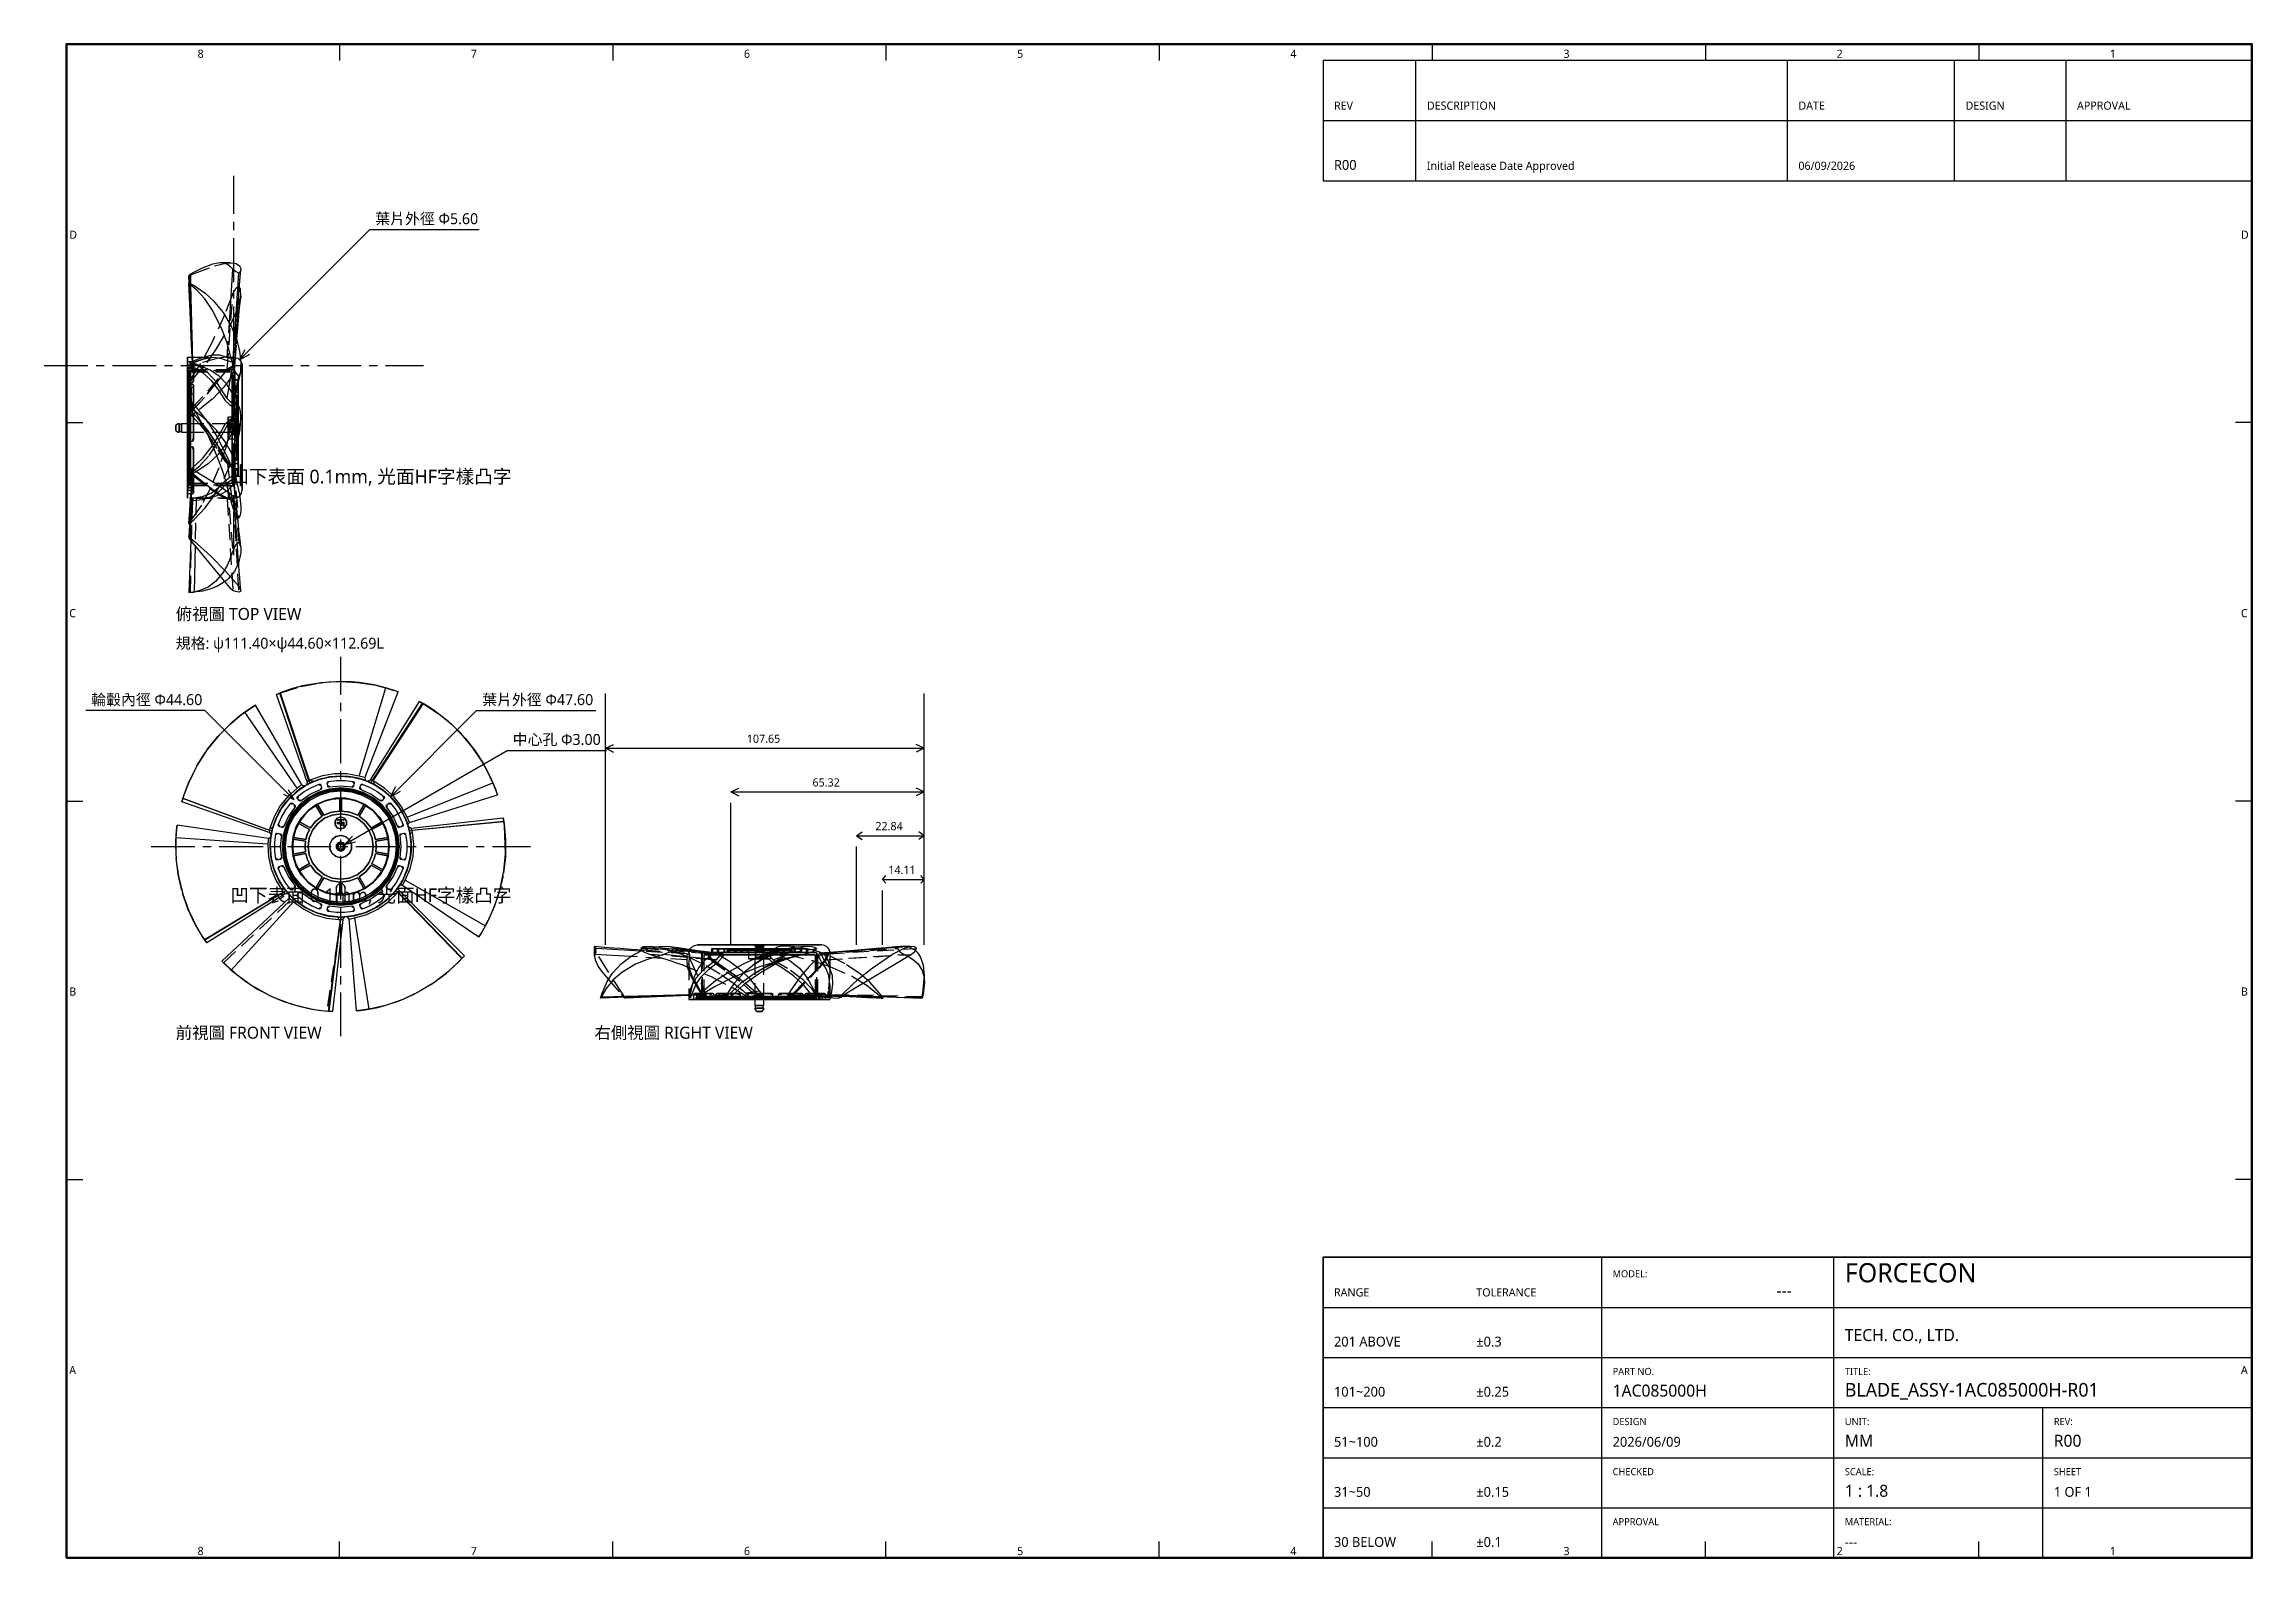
# Model space of a CAD drawing. Header units: metres. Extents: x 6 to 410, y 10 to 287.
import ezdxf

# ---------------------------------------------------------------- set-up
doc = ezdxf.new("R2010")
doc.units = ezdxf.units.M
doc.linetypes.add('CENTER2', pattern=[12.5, 8, -1.5, 1.5, -1.5])
doc.linetypes.add('DASHED', pattern=[4.5, 3, -1.5])
for name, color, linetype in [('BORDER', 7, 'Continuous'), ('DIM', 2, 'Continuous'), ('HIDDEN', 9, 'DASHED'), ('TEXT', 7, 'Continuous'), ('TITLE_LABEL', 7, 'Continuous'), ('TITLE_VALUE', 7, 'Continuous'), ('VISIBLE', 3, 'Continuous')]:
    doc.layers.add(name, color=color, linetype=linetype)
doc.styles.add('CHINESE', font='msjh.ttc')

msp = doc.modelspace()

# ---------------------------------------------------------------- texts
at = {"layer": 'BORDER', "style": 'CHINESE'}
for s, p in [('8', (34, 284.5)), ('7', (84, 284.5)), ('6', (134, 284.5)), ('5', (184, 284.5)), ('4', (234, 284.5)), ('3', (284, 284.5)), ('2', (334, 284.5)), ('1', (384, 284.5)), ('D', (10.5, 251.38)), ('D', (408, 251.38)), ('C', (10.5, 182.12)), ('C', (408, 182.12)), ('B', (10.5, 112.88)), ('B', (408, 112.88)), ('A', (10.5, 43.62)), ('A', (408, 43.62)), ('8', (34, 10.5)), ('7', (84, 10.5)), ('6', (134, 10.5)), ('5', (184, 10.5)), ('4', (234, 10.5)), ('3', (284, 10.5)), ('2', (334, 10.5)), ('1', (384, 10.5))]:
    msp.add_text(s, height=1.5, dxfattribs=at).set_placement(p)
at = {"layer": 'DIM', "color": 2, "style": 'CHINESE'}
for s, p in [('葉片外徑 Φ5.60', (66.51, 254.06)), ('輪轂內徑 Φ44.60', (14.52, 166.05)), ('葉片外徑 Φ47.60', (86.08, 166.05)), ('中心孔 Φ3.00', (91.67, 158.76))]:
    msp.add_text(s, height=2, dxfattribs=at).set_placement(p)
at = {"layer": 'DIM', "color": 3, "style": 'CHINESE'}
for p in [(40, 206.63), (40, 130)]:
    msp.add_text('凹下表面 0.1mm, 光面HF字樣凸字', height=2.5, dxfattribs=at).set_placement(p)
at = {"layer": 'DIM', "style": 'CHINESE'}
for s, p in [('107.65', (134.53, 159.15)), ('65.32', (146.55, 151.15)), ('22.84', (158.07, 143.15)), ('14.11', (160.43, 135.15))]:
    msp.add_text(s, height=1.5, dxfattribs=at).set_placement(p)
at = {"layer": 'TEXT', "style": 'CHINESE'}
for s, height, p in [('俯視圖 TOP VIEW', 2.2, (30, 181.63)), ('規格: ψ111.40×ψ44.60×112.69L', 2, (30, 176.37)), ('前視圖 FRONT VIEW', 2.2, (30, 105)), ('右側視圖 RIGHT VIEW', 2.2, (106.64, 105))]:
    msp.add_text(s, height=height, dxfattribs=at).set_placement(p)
at = {"layer": 'TITLE_LABEL', "style": 'CHINESE'}
for s, height, p in [('REV', 1.5, (242, 275)), ('DESCRIPTION', 1.5, (259, 275)), ('DATE', 1.5, (327, 275)), ('DESIGN', 1.5, (357.6, 275)), ('APPROVAL', 1.5, (378, 275)), ('MODEL:', 1.3, (293, 61.33)), ('RANGE', 1.5, (242, 57.83)), ('TOLERANCE', 1.5, (268.05, 57.83)), ('PART NO.', 1.3, (293, 43.46)), ('TITLE:', 1.3, (335.5, 43.46)), ('DESIGN', 1.3, (293, 34.29)), ('UNIT:', 1.3, (335.5, 34.29)), ('REV:', 1.3, (373.75, 34.29)), ('CHECKED', 1.3, (293, 25.12)), ('SCALE:', 1.3, (335.5, 25.12)), ('SHEET', 1.3, (373.75, 25.12)), ('APPROVAL', 1.3, (293, 15.96)), ('MATERIAL:', 1.3, (335.5, 15.96))]:
    msp.add_text(s, height=height, dxfattribs=at).set_placement(p)
at = {"layer": 'TITLE_VALUE', "style": 'CHINESE'}
for s, height, p in [('R00', 1.8, (242, 264)), ('Initial Release Date Approved', 1.5, (259, 264)), ('06/09/2026', 1.5, (327, 264)), ('FORCECON', 3.5, (335.5, 60.42)), ('---', 2.2, (323, 57.83)), ('201 ABOVE', 1.8, (242, 48.67)), ('±0.3', 1.8, (268.05, 48.67)), ('TECH. CO., LTD.', 2.2, (335.5, 49.67)), ('101~200', 1.8, (242, 39.5)), ('±0.25', 1.8, (268.05, 39.5)), ('1AC085000H', 2.2, (293, 39.5)), ('BLADE_ASSY-1AC085000H-R01', 2.5, (335.5, 39.5)), ('MM', 2.2, (335.5, 30.33)), ('R00', 2.2, (373.75, 30.33)), ('51~100', 1.8, (242, 30.33)), ('±0.2', 1.8, (268.05, 30.33)), ('2026/06/09', 1.8, (293, 30.33)), ('31~50', 1.8, (242, 21.17)), ('±0.15', 1.8, (268.05, 21.17)), ('1 : 1.8', 2.2, (335.5, 21.17)), ('1 OF 1', 1.8, (373.75, 21.17)), ('30 BELOW', 1.8, (242, 12)), ('±0.1', 1.8, (268.05, 12)), ('---', 1.8, (335.5, 12))]:
    msp.add_text(s, height=height, dxfattribs=at).set_placement(p)

# ---------------------------------------------------------------- linework, layer by layer
at = {"layer": 'BORDER'}
for p, q in [((10, 287), (10, 284)), ((60, 287), (60, 284)), ((110, 287), (110, 284)), ((160, 287), (160, 284)), ((210, 287), (210, 284)), ((260, 287), (260, 284)), ((310, 287), (310, 284)), ((360, 287), (360, 284)), ((257, 262), (257, 284)), ((325, 262), (325, 284)), ((355.6, 262), (355.6, 284)), ((376, 262), (376, 284)), ((410, 262), (410, 284)), ((240, 273), (410, 273)), ((10, 217.75), (13, 217.75)), ((410, 217.75), (407, 217.75)), ((10, 148.5), (13, 148.5)), ((410, 148.5), (407, 148.5)), ((10, 79.25), (13, 79.25)), ((410, 79.25), (407, 79.25)), ((291, 10), (291, 65)), ((333.5, 10), (333.5, 65)), ((240, 55.83), (410, 55.83)), ((240, 46.67), (410, 46.67)), ((240, 37.5), (410, 37.5)), ((371.75, 10), (371.75, 37.5)), ((240, 28.33), (410, 28.33)), ((240, 19.17), (410, 19.17)), ((10, 10), (10, 13)), ((60, 10), (60, 13)), ((110, 10), (110, 13)), ((160, 10), (160, 13)), ((210, 10), (210, 13)), ((260, 10), (260, 13)), ((310, 10), (310, 13)), ((360, 10), (360, 13)), ((10, 10), (13, 10)), ((410, 10), (407, 10))]:
    msp.add_line(p, q, dxfattribs=at)
at = {"layer": 'BORDER', "lineweight": 50}
msp.add_lwpolyline([(10, 10), (410, 10), (410, 287), (10, 287)], close=True, dxfattribs=at)
at = {"layer": 'BORDER'}
msp.add_lwpolyline([(240, 262), (410, 262), (410, 284), (240, 284)], close=True, dxfattribs=at)
at = {"layer": 'BORDER', "lineweight": 35}
msp.add_lwpolyline([(240, 10), (410, 10), (410, 65), (240, 65)], close=True, dxfattribs=at)
at = {"layer": 'CENTER2', "color": 3, "linetype": 'CENTER2'}
for p, q in [((40.63, 193.47), (40.63, 262.9)), ((5.92, 228.18), (75.34, 228.18)), ((60.2, 105.45), (60.2, 174.88)), ((25.48, 140.16), (94.92, 140.16))]:
    msp.add_line(p, q, dxfattribs=at)
at = {"layer": 'DIM', "color": 2}
for p, q in [((41.7, 229.26), (65.51, 253.06)), ((65.51, 253.06), (85.51, 253.06)), ((41.7, 229.26), (42.69, 231.1)), ((41.7, 229.26), (43.54, 230.25)), ((108.64, 122.15), (108.64, 168.15)), ((167.01, 122.15), (167.01, 168.15)), ((35.32, 165.05), (13.52, 165.05)), ((51.65, 148.71), (35.32, 165.05)), ((69.32, 149.29), (85.08, 165.05)), ((85.08, 165.05), (106.88, 165.05)), ((60.9, 140.57), (90.67, 157.76)), ((90.67, 157.76), (108.87, 157.76)), ((108.64, 158.15), (110.14, 158.85)), ((108.64, 158.15), (167.01, 158.15)), ((108.64, 158.15), (110.14, 157.45)), ((167.01, 158.15), (165.51, 158.85)), ((167.01, 158.15), (165.51, 157.45)), ((108.64, 122.15), (108.64, 156.15)), ((51.65, 148.71), (49.81, 149.7)), ((51.65, 148.71), (50.66, 150.55)), ((69.32, 149.29), (70.31, 151.13)), ((69.32, 149.29), (71.16, 150.28)), ((131.59, 150.15), (133.09, 150.85)), ((131.59, 150.15), (167.01, 150.15)), ((131.59, 150.15), (133.09, 149.45)), ((167.01, 150.15), (165.51, 150.85)), ((167.01, 150.15), (165.51, 149.45)), ((131.59, 122.15), (131.59, 148.15)), ((60.9, 140.57), (62.33, 142.09)), ((154.62, 142.15), (155.62, 142.85)), ((154.62, 142.15), (167.01, 142.15)), ((154.62, 142.15), (155.62, 141.45)), ((167.01, 142.15), (166.02, 142.85)), ((167.01, 142.15), (166.02, 141.45)), ((60.9, 140.57), (62.93, 141.05)), ((154.62, 122.15), (154.62, 140.15)), ((159.36, 134.15), (159.97, 134.85)), ((159.36, 134.15), (167.01, 134.15)), ((159.36, 134.15), (159.97, 133.45)), ((167.01, 134.15), (166.4, 134.85)), ((167.01, 134.15), (166.4, 133.45)), ((159.36, 122.15), (159.36, 132.15))]:
    msp.add_line(p, q, dxfattribs=at)
at = {"layer": 'HIDDEN'}
for p, q in [((32.9, 232.02), (32.46, 243.3)), ((33.05, 228.82), (32.65, 243.2)), ((32.72, 243.16), (33.06, 228.86)), ((40.54, 228.09), (41.52, 242.66)), ((39.44, 227.48), (40.44, 241.36)), ((39.44, 229.68), (39.83, 236.01)), ((40.54, 229.38), (40.82, 233.9)), ((32.17, 228.37), (32.17, 227.78)), ((32.17, 227.78), (32.17, 228.37)), ((32.17, 227.59), (32.17, 228.16)), ((32.17, 228.16), (32.17, 227.59)), ((32.17, 227.53), (32.44, 227.26)), ((33.04, 228.89), (32.39, 228.89)), ((32.39, 228.24), (33.04, 228.24)), ((32.39, 228.24), (33.04, 228.24)), ((33.04, 227.86), (32.39, 227.86)), ((32.39, 227.66), (33.04, 227.66)), ((32.39, 227.66), (33.04, 227.66)), ((32.44, 227.26), (40.79, 227.26)), ((40.36, 227.43), (32.71, 227.43)), ((40.36, 226.99), (32.98, 226.99)), ((33.04, 228.65), (33, 229.7)), ((33.01, 229.7), (36.98, 229.7)), ((33.25, 227.87), (33.25, 228.46)), ((33.25, 228.46), (33.25, 227.87)), ((33.25, 227.46), (33.25, 228.02)), ((33.25, 228.02), (33.25, 227.46)), ((39.26, 229.7), (40.63, 229.7)), ((32.17, 225.48), (32.17, 225.03)), ((32.17, 225.03), (32.17, 225.48)), ((32.17, 224.5), (32.17, 224.9)), ((32.17, 224.9), (32.17, 224.5)), ((32.39, 225.11), (33.04, 225.11)), ((32.39, 225.11), (33.04, 225.11)), ((32.39, 224.8), (33.04, 224.8)), ((32.39, 224.8), (33.04, 224.8)), ((33.04, 219.38), (32.41, 224.97)), ((33.05, 219.75), (32.6, 225.56)), ((32.68, 225.67), (33.06, 219.83)), ((33.25, 225.77), (33.25, 225.32)), ((33.25, 225.32), (33.25, 225.77)), ((33.25, 224.18), (33.25, 224.58)), ((33.25, 224.58), (33.25, 224.18)), ((40.36, 225.69), (40.79, 225.69)), ((40.79, 225.58), (40.79, 223.3)), ((40.79, 223.3), (40.79, 225.58)), ((40.79, 225.58), (41.44, 225.58)), ((41.44, 225.58), (40.79, 225.58)), ((40.79, 224.49), (40.79, 222.51)), ((40.79, 222.51), (40.79, 224.49)), ((41.44, 224.49), (40.79, 224.49)), ((40.79, 224.49), (41.44, 224.49)), ((40.79, 222.35), (40.79, 224.32)), ((40.79, 224.32), (40.79, 222.35)), ((40.79, 224.32), (41.44, 224.32)), ((41.44, 224.32), (40.79, 224.32)), ((41.44, 223.3), (40.79, 223.3)), ((40.79, 223.3), (41.44, 223.3)), ((41.17, 222.76), (40.79, 222.76)), ((40.79, 222.51), (41.44, 222.51)), ((41.44, 222.51), (40.79, 222.51)), ((41.44, 222.35), (40.79, 222.35)), ((40.79, 222.35), (41.44, 222.35)), ((41.44, 223.3), (41.44, 225.58)), ((41.44, 225.58), (41.44, 223.3)), ((41.44, 222.51), (41.44, 224.49)), ((41.44, 224.49), (41.44, 222.51)), ((41.44, 224.32), (41.44, 222.35)), ((41.44, 222.35), (41.44, 224.32)), ((32.17, 220.26), (32.17, 220.08)), ((32.17, 220.08), (32.17, 220.26)), ((32.17, 219.35), (32.17, 219.48)), ((32.17, 219.48), (32.17, 219.35)), ((32.39, 220.27), (33.04, 220.27)), ((32.39, 220.27), (33.04, 220.27)), ((32.39, 219.27), (33.04, 219.27)), ((32.39, 219.27), (33.04, 219.27)), ((33.04, 220.16), (32.41, 222.05)), ((33.05, 219.78), (32.93, 220.22)), ((33.03, 219.83), (33.06, 219.71)), ((33.25, 220.67), (33.25, 220.49)), ((33.25, 220.49), (33.25, 220.67)), ((33.25, 218.93), (33.25, 219.05)), ((33.25, 219.05), (33.25, 218.93)), ((39.44, 217.24), (40.44, 218.37)), ((39.71, 218.83), (40.63, 218.83)), ((40.54, 218.29), (41.52, 220.73)), ((40.79, 221.33), (40.79, 220.19)), ((40.79, 220.19), (40.79, 221.33)), ((41.44, 221.33), (40.79, 221.33)), ((40.79, 221.33), (41.44, 221.33)), ((40.79, 219.91), (40.79, 221.05)), ((40.79, 221.05), (40.79, 219.91)), ((40.79, 221.05), (41.44, 221.05)), ((41.44, 221.05), (40.79, 221.05)), ((40.79, 220.19), (41.44, 220.19)), ((41.44, 220.19), (40.79, 220.19)), ((41.44, 219.91), (40.79, 219.91)), ((40.79, 219.91), (41.44, 219.91)), ((40.79, 218.48), (40.79, 218.09)), ((40.79, 218.09), (40.79, 218.48)), ((41.44, 218.48), (40.79, 218.48)), ((40.79, 218.48), (41.44, 218.48)), ((41.22, 222.22), (41.17, 222.22)), ((41.17, 221.73), (41.22, 221.73)), ((41.17, 221.65), (41.17, 221.73)), ((41.17, 221.73), (41.22, 221.73)), ((41.17, 221.73), (41.17, 221.65)), ((41.17, 221.65), (41.22, 221.65)), ((41.17, 221.65), (41.22, 221.65)), ((41.17, 221.65), (41.22, 221.65)), ((41.17, 221.65), (41.22, 221.65)), ((41.17, 221.65), (41.17, 221.25)), ((41.17, 221.25), (41.17, 221.65)), ((41.17, 221.25), (41.22, 221.25)), ((41.17, 221.25), (41.22, 221.25)), ((41.17, 221.25), (41.17, 221.17)), ((41.17, 221.25), (41.22, 221.25)), ((41.17, 221.17), (41.17, 221.25)), ((41.17, 221.25), (41.22, 221.25)), ((41.17, 221.17), (41.22, 221.17)), ((41.17, 221.17), (41.22, 221.17)), ((41.17, 221.05), (41.22, 221.05)), ((41.17, 220.97), (41.17, 221.05)), ((41.17, 221.05), (41.22, 221.05)), ((41.17, 221.05), (41.17, 220.54)), ((41.17, 220.97), (41.22, 220.97)), ((41.17, 220.97), (41.22, 220.97)), ((41.17, 220.97), (41.22, 220.97)), ((41.17, 220.54), (41.17, 220.97)), ((41.17, 220.97), (41.22, 220.97)), ((41.17, 220.97), (41.17, 220.6)), ((41.17, 220.6), (41.17, 220.97)), ((41.17, 220.6), (41.22, 220.6)), ((41.17, 220.6), (41.22, 220.6)), ((41.17, 220.54), (41.22, 220.54)), ((41.17, 220.54), (41.22, 220.54)), ((41.22, 220.05), (41.17, 220.05)), ((41.22, 221.73), (41.22, 221.65)), ((41.22, 221.65), (41.22, 221.73)), ((41.22, 221.25), (41.22, 221.65)), ((41.22, 221.65), (41.22, 221.25)), ((41.22, 221.17), (41.22, 221.25)), ((41.22, 221.25), (41.22, 221.17)), ((41.22, 221.05), (41.22, 220.54)), ((41.22, 220.97), (41.22, 221.05)), ((41.22, 220.6), (41.22, 220.97)), ((41.22, 220.97), (41.22, 220.6)), ((41.22, 220.54), (41.22, 220.97)), ((41.44, 220.19), (41.44, 221.33)), ((41.44, 221.33), (41.44, 220.19)), ((41.44, 221.05), (41.44, 219.91)), ((41.44, 219.91), (41.44, 221.05)), ((41.44, 218.09), (41.44, 218.48)), ((41.44, 218.48), (41.44, 218.09)), ((32.17, 217.61), (39.92, 217.61)), ((32.17, 215.98), (39.92, 215.98)), ((32.17, 214.12), (32.17, 214.24)), ((32.17, 214.24), (32.17, 214.12)), ((32.39, 214.32), (33.04, 214.32)), ((32.39, 214.32), (33.04, 214.32)), ((33.25, 214.54), (33.25, 214.67)), ((33.25, 214.67), (33.25, 214.54)), ((39.6, 217.6), (41.06, 217.6)), ((39.6, 216), (41.06, 216)), ((39.71, 214.76), (40.63, 214.76)), ((39.92, 217.48), (41.06, 217.48)), ((39.92, 216.12), (41.06, 216.12)), ((40.79, 217.77), (40.79, 218.16)), ((40.79, 218.16), (40.79, 217.77)), ((40.79, 218.16), (41.44, 218.16)), ((41.44, 218.16), (40.79, 218.16)), ((40.79, 218.09), (41.44, 218.09)), ((41.44, 218.09), (40.79, 218.09)), ((41.44, 217.77), (40.79, 217.77)), ((40.79, 217.77), (41.44, 217.77)), ((40.79, 215.43), (40.79, 215.83)), ((40.79, 215.83), (40.79, 215.43)), ((40.79, 215.83), (41.44, 215.83)), ((41.44, 215.83), (40.79, 215.83)), ((40.79, 215.51), (40.79, 215.11)), ((40.79, 215.11), (40.79, 215.51)), ((41.44, 215.51), (40.79, 215.51)), ((40.79, 215.51), (41.44, 215.51)), ((41.44, 215.43), (40.79, 215.43)), ((40.79, 215.43), (41.44, 215.43)), ((40.79, 215.11), (41.44, 215.11)), ((41.44, 215.11), (40.79, 215.11)), ((41.06, 217.61), (41.55, 217.61)), ((41.06, 215.99), (41.55, 215.99)), ((41.44, 218.16), (41.44, 217.77)), ((41.44, 217.77), (41.44, 218.16)), ((41.44, 215.83), (41.44, 215.43)), ((41.44, 215.43), (41.44, 215.83)), ((41.44, 215.11), (41.44, 215.51)), ((41.44, 215.51), (41.44, 215.11)), ((41.55, 217.61), (41.6, 217.55)), ((41.55, 215.99), (41.6, 216.04)), ((32.17, 213.52), (32.17, 213.34)), ((32.17, 213.34), (32.17, 213.52)), ((32.39, 213.32), (33.04, 213.32)), ((32.39, 213.32), (33.04, 213.32)), ((33.25, 213.11), (33.25, 212.92)), ((33.25, 212.92), (33.25, 213.11)), ((39.44, 210.62), (40.44, 202.29)), ((40.79, 212.55), (40.79, 213.69)), ((40.79, 213.69), (40.79, 212.55)), ((40.79, 213.69), (41.44, 213.69)), ((41.44, 213.69), (40.79, 213.69)), ((40.79, 213.4), (40.79, 212.27)), ((40.79, 212.27), (40.79, 213.4)), ((41.44, 213.4), (40.79, 213.4)), ((40.79, 213.4), (41.44, 213.4)), ((41.44, 212.55), (40.79, 212.55)), ((40.79, 212.55), (41.44, 212.55)), ((40.79, 212.27), (41.44, 212.27)), ((41.44, 212.27), (40.79, 212.27)), ((40.79, 209.27), (40.79, 211.25)), ((40.79, 211.25), (40.79, 209.27)), ((40.79, 211.25), (41.44, 211.25)), ((41.44, 211.25), (40.79, 211.25)), ((40.79, 211.08), (40.79, 209.11)), ((40.79, 209.11), (40.79, 211.08)), ((41.44, 211.08), (40.79, 211.08)), ((40.79, 211.08), (41.44, 211.08)), ((41.17, 210.83), (40.79, 210.83)), ((40.79, 210.29), (40.79, 208.02)), ((40.79, 208.02), (40.79, 210.29)), ((40.79, 210.29), (41.44, 210.29)), ((41.44, 210.29), (40.79, 210.29)), ((41.44, 213.69), (41.44, 212.55)), ((41.44, 212.55), (41.44, 213.69)), ((41.44, 212.27), (41.44, 213.4)), ((41.44, 213.4), (41.44, 212.27)), ((41.44, 211.25), (41.44, 209.27)), ((41.44, 209.27), (41.44, 211.25)), ((41.44, 209.11), (41.44, 211.08)), ((41.44, 211.08), (41.44, 209.11)), ((41.44, 208.02), (41.44, 210.29)), ((41.44, 210.29), (41.44, 208.02)), ((32.17, 208.69), (32.17, 209.09)), ((32.17, 209.09), (32.17, 208.69)), ((32.17, 208.12), (32.17, 208.56)), ((32.17, 208.56), (32.17, 208.12)), ((32.17, 206.06), (32.44, 206.33)), ((32.39, 208.8), (33.04, 208.8)), ((32.39, 208.8), (33.04, 208.8)), ((32.39, 208.49), (33.04, 208.49)), ((32.39, 208.49), (33.04, 208.49)), ((32.44, 206.33), (40.79, 206.33)), ((33.05, 208.48), (32.6, 196.36)), ((33.05, 208.46), (32.6, 199.66)), ((32.68, 199.76), (33.06, 208.52)), ((32.68, 196.28), (33.06, 208.42)), ((40.36, 206.17), (32.71, 206.17)), ((33.04, 208.16), (32.86, 205.7)), ((40.36, 206.6), (32.98, 206.6)), ((33.25, 209.01), (33.25, 209.41)), ((33.25, 209.41), (33.25, 209.01)), ((33.25, 207.83), (33.25, 208.27)), ((33.25, 208.27), (33.25, 207.83)), ((33.25, 206.14), (33.25, 205.57)), ((33.25, 205.57), (33.25, 206.14)), ((39.44, 206.66), (40.44, 194.2)), ((40.36, 207.91), (40.79, 207.91)), ((40.54, 209.71), (41.52, 200.26)), ((40.54, 207.37), (41.52, 195.84)), ((41.73, 195.53), (40.62, 207.34)), ((41.44, 209.27), (40.79, 209.27)), ((40.79, 209.27), (41.44, 209.27)), ((40.79, 209.11), (41.44, 209.11)), ((41.44, 209.11), (40.79, 209.11)), ((41.44, 208.02), (40.79, 208.02)), ((40.79, 208.02), (41.44, 208.02)), ((42.15, 210.02), (41.87, 210.02)), ((41.87, 209.21), (41.87, 207.04)), ((41.87, 207.04), (41.87, 209.21)), ((41.87, 206.22), (42.15, 206.22)), ((42.15, 207.04), (42.15, 209.21)), ((32.17, 206.01), (32.17, 205.44)), ((32.17, 205.44), (32.17, 206.01)), ((32.17, 205.23), (32.17, 205.81)), ((32.17, 205.81), (32.17, 205.23)), ((32.39, 205.94), (33.04, 205.94)), ((32.39, 205.94), (33.04, 205.94)), ((33.04, 205.74), (32.39, 205.74)), ((32.39, 205.36), (33.04, 205.36)), ((32.39, 205.36), (33.04, 205.36)), ((33.04, 204.71), (32.39, 204.71)), ((32.6, 186.67), (33.05, 203.44)), ((40.63, 203.89), (32.62, 203.89)), ((32.68, 186.68), (33.06, 203.44)), ((32.86, 205.7), (32.74, 203.87)), ((33.04, 203.45), (32.77, 196.18)), ((33.25, 205.72), (33.25, 205.14)), ((33.25, 205.14), (33.25, 205.72)), ((33.72, 203.89), (33.54, 195.3)), ((33.72, 203.89), (40.63, 203.89)), ((39.44, 203.72), (40.44, 187.04)), ((40.54, 203.55), (41.52, 186.73)), ((56.53, 151.46), (56.71, 150.89)), ((62.67, 151.78), (62.54, 151.19)), ((63.68, 150.89), (63.87, 151.46)), ((51.37, 148.11), (51.82, 147.71)), ((52.65, 148.54), (52.25, 148.99)), ((55.67, 147.69), (56.8, 145.72)), ((57.09, 145.88), (55.95, 147.85)), ((60.04, 146.67), (60.04, 148.95)), ((60.36, 148.95), (60.36, 146.67)), ((64.45, 147.85), (63.31, 145.88)), ((63.59, 145.72), (64.73, 147.69)), ((68.14, 148.99), (67.74, 148.54)), ((68.58, 147.71), (69.02, 148.11)), ((49.47, 143.65), (48.91, 143.83)), ((51.52, 141.53), (53.76, 141.13)), ((53.82, 141.45), (51.58, 141.85)), ((52.51, 144.41), (54.48, 143.28)), ((54.65, 143.56), (52.67, 144.7)), ((59.6, 145.1), (60.79, 145.1)), ((59.6, 145.01), (59.6, 145.1)), ((60.16, 145.01), (59.6, 145.01)), ((59.6, 144.62), (60.16, 144.62)), ((59.6, 144.53), (59.6, 144.62)), ((60.79, 144.53), (59.6, 144.53)), ((59.6, 144.42), (60.79, 144.42)), ((59.6, 144.33), (59.6, 144.42)), ((60.16, 144.33), (59.6, 144.33)), ((60.16, 144.62), (60.16, 145.01)), ((60.16, 143.97), (60.16, 144.33)), ((60.31, 143.97), (60.16, 143.97)), ((60.31, 145.01), (60.31, 144.62)), ((60.79, 145.01), (60.31, 145.01)), ((60.31, 144.62), (60.79, 144.62)), ((60.31, 144.33), (60.31, 143.97)), ((60.64, 144.33), (60.31, 144.33)), ((60.64, 143.91), (60.64, 144.33)), ((60.79, 143.91), (60.64, 143.91)), ((60.79, 145.1), (60.79, 145.01)), ((60.79, 144.62), (60.79, 144.53)), ((60.79, 144.42), (60.79, 143.91)), ((67.72, 144.7), (65.75, 143.56)), ((65.91, 143.28), (67.89, 144.41)), ((68.82, 141.85), (66.58, 141.45)), ((66.63, 141.13), (68.88, 141.53)), ((53.76, 139.2), (51.52, 138.8)), ((51.58, 138.48), (53.82, 138.87)), ((66.58, 138.87), (68.82, 138.48)), ((68.88, 138.8), (66.63, 139.2)), ((48.91, 136.5), (49.47, 136.68)), ((54.48, 137.05), (52.51, 135.91)), ((52.67, 135.63), (54.65, 136.77)), ((56.8, 134.61), (55.67, 132.64)), ((55.95, 132.48), (57.09, 134.45)), ((60.04, 131.38), (60.04, 133.66)), ((60.36, 133.66), (60.36, 131.38)), ((63.31, 134.45), (64.45, 132.48)), ((64.73, 132.64), (63.59, 134.61)), ((65.75, 136.77), (67.72, 135.63)), ((67.89, 135.91), (65.91, 137.05)), ((70.92, 136.68), (71.49, 136.5)), ((38.76, 118.89), (51.42, 130.7)), ((51.82, 132.62), (51.37, 132.22)), ((52.25, 131.34), (52.65, 131.78)), ((56.71, 129.44), (56.53, 128.87)), ((59.38, 132.57), (59.38, 130.4)), ((59.38, 132.57), (59.38, 130.4)), ((61.01, 130.4), (61.01, 132.57)), ((61.01, 130.4), (61.01, 132.57)), ((63.87, 128.87), (63.68, 129.44)), ((67.74, 131.78), (68.14, 131.34)), ((69.02, 132.22), (68.58, 132.62)), ((60.2, 127.26), (57.65, 110.07)), ((127.42, 120.54), (116.26, 121.43)), ((116.91, 121.6), (128.07, 120.62)), ((128.06, 121.44), (128.06, 120.79)), ((128.17, 120.79), (128.17, 121.44)), ((128.17, 121.44), (130.41, 121.44)), ((128.17, 121.44), (128.17, 120.79)), ((130.41, 121.44), (128.17, 121.44)), ((128.23, 120.79), (128.23, 121.44)), ((128.23, 121.44), (130.47, 121.44)), ((128.23, 121.44), (128.23, 120.79)), ((130.47, 121.44), (128.23, 121.44)), ((129.16, 121.44), (129.16, 120.79)), ((131.13, 121.44), (129.16, 121.44)), ((129.16, 120.79), (129.16, 121.44)), ((129.16, 121.44), (131.13, 121.44)), ((129.32, 120.79), (129.32, 121.44)), ((129.32, 121.44), (131.29, 121.44)), ((129.32, 121.44), (129.32, 120.79)), ((131.29, 121.44), (129.32, 121.44)), ((130.34, 121.44), (130.34, 120.79)), ((130.41, 121.44), (130.41, 120.79)), ((130.41, 120.79), (130.41, 121.44)), ((130.47, 121.44), (130.47, 120.79)), ((130.47, 120.79), (130.47, 121.44)), ((131.13, 120.79), (131.13, 121.44)), ((131.13, 121.44), (131.13, 120.79)), ((131.29, 121.44), (131.29, 120.79)), ((131.29, 120.79), (131.29, 121.44)), ((132.31, 121.44), (132.31, 120.79)), ((133.45, 121.44), (132.31, 121.44)), ((132.31, 120.79), (132.31, 121.44)), ((132.31, 121.44), (133.45, 121.44)), ((132.6, 120.79), (132.6, 121.44)), ((132.6, 121.44), (133.73, 121.44)), ((132.6, 121.44), (132.6, 120.79)), ((133.73, 121.44), (132.6, 121.44)), ((133.45, 120.79), (133.45, 121.44)), ((133.45, 121.44), (133.45, 120.79)), ((133.73, 121.44), (133.73, 120.79)), ((133.73, 120.79), (133.73, 121.44)), ((136.03, 121.87), (136.03, 122.15)), ((136.03, 122.15), (136.03, 121.87)), ((136.09, 121.6), (136.03, 121.55)), ((136.03, 121.06), (136.03, 121.55)), ((136.68, 121.44), (136.68, 120.79)), ((136.68, 120.79), (136.68, 121.44)), ((136.68, 121.44), (136.68, 120.79)), ((136.68, 120.79), (136.68, 121.44)), ((137.01, 120.79), (137.01, 121.44)), ((137.01, 121.44), (137.01, 120.79)), ((137.01, 121.44), (137.01, 120.79)), ((137.01, 120.79), (137.01, 121.44)), ((137.6, 121.6), (137.66, 121.55)), ((137.66, 121.87), (137.66, 122.15)), ((137.66, 122.15), (137.66, 121.87)), ((137.66, 121.06), (137.66, 121.55)), ((138.34, 120.54), (139.68, 121.52)), ((139.96, 121.44), (139.96, 120.79)), ((141.1, 121.44), (139.96, 121.44)), ((139.96, 120.79), (139.96, 121.44)), ((139.96, 121.44), (141.1, 121.44)), ((140.24, 120.79), (140.24, 121.44)), ((140.24, 121.44), (141.38, 121.44)), ((140.24, 121.44), (140.24, 120.79)), ((141.38, 121.44), (140.24, 121.44)), ((141.1, 120.79), (141.1, 121.44)), ((141.1, 121.44), (141.1, 120.79)), ((141.25, 120.54), (147.34, 121.52)), ((141.38, 121.44), (141.38, 120.79)), ((141.38, 120.79), (141.38, 121.44)), ((142.4, 121.44), (142.4, 120.79)), ((144.37, 121.44), (142.4, 121.44)), ((142.4, 120.79), (142.4, 121.44)), ((142.4, 121.44), (144.37, 121.44)), ((142.56, 120.79), (142.56, 121.44)), ((142.56, 121.44), (144.53, 121.44)), ((142.56, 121.44), (142.56, 120.79)), ((144.53, 121.44), (142.56, 121.44)), ((143.22, 121.44), (143.22, 120.79)), ((145.47, 121.44), (143.22, 121.44)), ((143.22, 120.79), (143.22, 121.44)), ((143.22, 121.44), (145.47, 121.44)), ((143.28, 121.44), (143.28, 120.79)), ((143.28, 120.79), (143.28, 121.44)), ((145.52, 121.44), (143.28, 121.44)), ((143.28, 121.44), (145.52, 121.44)), ((143.35, 121.44), (143.35, 120.79)), ((144.37, 120.79), (144.37, 121.44)), ((144.37, 121.44), (144.37, 120.79)), ((144.53, 121.44), (144.53, 120.79)), ((144.53, 120.79), (144.53, 121.44)), ((145.47, 120.79), (145.47, 121.44)), ((145.47, 121.44), (145.47, 120.79)), ((145.52, 120.79), (145.52, 121.44)), ((145.52, 121.44), (145.52, 120.79)), ((145.63, 121.44), (145.63, 120.79)), ((148.13, 120.54), (162.12, 121.52)), ((149.43, 120.54), (165.53, 121.52)), ((123.53, 119.44), (113.25, 120.05)), ((123.6, 120.54), (115.13, 121.03)), ((128.2, 119.44), (116.81, 120.44)), ((123.94, 120.63), (123.94, 120.59)), ((123.94, 118.7), (123.94, 112.99)), ((126.22, 120.36), (126.22, 112.71)), ((126.38, 120.79), (126.38, 112.44)), ((126.65, 120.36), (126.65, 112.98)), ((127.95, 120.36), (127.95, 120.79)), ((130.41, 120.79), (128.17, 120.79)), ((128.17, 120.79), (130.41, 120.79)), ((130.47, 120.79), (128.23, 120.79)), ((128.23, 120.79), (130.47, 120.79)), ((129.16, 120.79), (131.13, 120.79)), ((131.13, 120.79), (129.16, 120.79)), ((131.29, 120.79), (129.32, 120.79)), ((129.32, 120.79), (131.29, 120.79)), ((130.88, 121.17), (130.88, 120.79)), ((132.31, 120.79), (133.45, 120.79)), ((133.45, 120.79), (132.31, 120.79)), ((133.73, 120.79), (132.6, 120.79)), ((132.6, 120.79), (133.73, 120.79)), ((134.81, 120.63), (134.81, 119.71)), ((135.76, 121.22), (135.76, 121.17)), ((136.03, 112.17), (136.03, 119.92)), ((136.05, 121.06), (136.05, 119.6)), ((136.17, 119.92), (136.17, 121.06)), ((136.81, 121.22), (136.25, 121.22)), ((136.25, 121.22), (136.81, 121.22)), ((137.44, 121.22), (136.25, 121.22)), ((136.25, 121.22), (137.44, 121.22)), ((136.81, 121.22), (136.25, 121.22)), ((136.25, 121.22), (137.44, 121.22)), ((136.25, 121.17), (136.25, 121.22)), ((136.25, 121.17), (136.25, 121.22)), ((136.25, 121.17), (136.25, 121.22)), ((136.25, 121.17), (136.25, 121.22)), ((136.25, 121.17), (136.25, 121.22)), ((136.25, 121.17), (136.25, 121.22)), ((136.81, 121.17), (136.25, 121.17)), ((136.25, 121.17), (136.81, 121.17)), ((137.44, 121.17), (136.25, 121.17)), ((136.25, 121.17), (137.44, 121.17)), ((136.81, 121.17), (136.25, 121.17)), ((136.25, 121.17), (137.44, 121.17)), ((136.96, 121.22), (136.81, 121.22)), ((136.81, 121.17), (136.81, 121.22)), ((136.81, 121.17), (136.81, 121.22)), ((136.81, 121.17), (136.81, 121.22)), ((136.81, 121.17), (136.81, 121.22)), ((136.96, 121.17), (136.81, 121.17)), ((136.96, 121.22), (137.44, 121.22)), ((137.44, 121.22), (136.96, 121.22)), ((137.29, 121.22), (136.96, 121.22)), ((136.96, 121.17), (136.96, 121.22)), ((136.96, 121.17), (136.96, 121.22)), ((136.96, 121.17), (136.96, 121.22)), ((136.96, 121.17), (136.96, 121.22)), ((136.96, 121.17), (137.44, 121.17)), ((137.44, 121.17), (136.96, 121.17)), ((137.29, 121.17), (136.96, 121.17)), ((137.44, 121.22), (137.29, 121.22)), ((137.29, 121.17), (137.29, 121.22)), ((137.29, 121.17), (137.29, 121.22)), ((137.44, 121.17), (137.29, 121.17)), ((137.44, 121.17), (137.44, 121.22)), ((137.44, 121.17), (137.44, 121.22)), ((137.44, 121.17), (137.44, 121.22)), ((137.44, 121.17), (137.44, 121.22)), ((137.44, 121.17), (137.44, 121.22)), ((137.44, 121.17), (137.44, 121.22)), ((137.52, 119.92), (137.52, 121.06)), ((137.65, 121.06), (137.65, 119.6)), ((137.66, 112.17), (137.66, 119.92)), ((137.93, 121.22), (137.93, 121.17)), ((138.88, 120.63), (138.88, 119.71)), ((139.38, 119.44), (142.02, 120.44)), ((139.96, 120.79), (141.1, 120.79)), ((141.1, 120.79), (139.96, 120.79)), ((141.38, 120.79), (140.24, 120.79)), ((140.24, 120.79), (141.38, 120.79)), ((140.24, 119.44), (145.09, 120.44)), ((142.4, 120.79), (144.37, 120.79)), ((144.37, 120.79), (142.4, 120.79)), ((144.53, 120.79), (142.56, 120.79)), ((142.56, 120.79), (144.53, 120.79)), ((142.81, 121.17), (142.81, 120.79)), ((143.22, 120.79), (145.47, 120.79)), ((145.47, 120.79), (143.22, 120.79)), ((143.28, 120.79), (145.52, 120.79)), ((145.52, 120.79), (143.28, 120.79)), ((145.74, 120.36), (145.74, 120.79)), ((147.04, 120.36), (147.04, 112.98)), ((147.31, 120.79), (147.31, 112.44)), ((147.47, 120.36), (147.47, 112.71)), ((148.65, 119.44), (163.34, 120.44)), ((149.03, 119.44), (164.7, 120.44)), ((149.75, 120.63), (149.75, 117.08)), ((125.19, 113.25), (125.77, 113.25)), ((125.77, 113.25), (125.19, 113.25)), ((126.19, 113.25), (125.62, 113.25)), ((125.62, 113.25), (126.19, 113.25)), ((127.88, 113.25), (128.32, 113.25)), ((128.32, 113.25), (127.88, 113.25)), ((129.06, 113.25), (129.46, 113.25)), ((129.46, 113.25), (129.06, 113.25)), ((133.16, 113.25), (132.97, 113.25)), ((132.97, 113.25), (133.16, 113.25)), ((136.85, 113.72), (134.3, 113.36)), ((134.59, 113.25), (134.71, 113.25)), ((134.71, 113.25), (134.59, 113.25)), ((138.98, 113.25), (139.1, 113.25)), ((139.1, 113.25), (138.98, 113.25)), ((140.72, 113.25), (140.54, 113.25)), ((140.54, 113.25), (140.72, 113.25)), ((144.23, 113.25), (144.63, 113.25)), ((144.63, 113.25), (144.23, 113.25)), ((145.81, 113.25), (145.37, 113.25)), ((145.37, 113.25), (145.81, 113.25)), ((147.5, 113.25), (148.07, 113.25)), ((148.07, 113.25), (147.5, 113.25)), ((148.5, 113.25), (147.92, 113.25)), ((147.92, 113.25), (148.5, 113.25)), ((149.75, 114.92), (149.75, 112.52)), ((111.91, 112.68), (120, 112.89)), ((115.03, 112.69), (111.97, 112.6)), ((123.93, 112.99), (126.37, 113.06)), ((126.42, 113.05), (123.94, 112.97)), ((126.66, 113.04), (123.94, 112.92)), ((124.75, 113.04), (124.75, 112.39)), ((130.69, 113.04), (125.11, 112.41)), ((125.28, 112.17), (125.86, 112.17)), ((125.86, 112.17), (125.28, 112.17)), ((125.4, 112.39), (125.4, 113.04)), ((125.4, 112.39), (125.4, 113.04)), ((126.05, 112.17), (125.49, 112.17)), ((125.49, 112.17), (126.05, 112.17)), ((125.78, 113.04), (125.78, 112.39)), ((125.99, 112.39), (125.99, 113.04)), ((125.99, 112.39), (125.99, 113.04)), ((126.38, 112.44), (126.11, 112.17)), ((128.17, 112.17), (128.61, 112.17)), ((128.61, 112.17), (128.17, 112.17)), ((128.54, 112.39), (128.54, 113.04)), ((128.54, 112.39), (128.54, 113.04)), ((128.74, 112.17), (129.14, 112.17)), ((129.14, 112.17), (128.74, 112.17)), ((128.85, 112.39), (128.85, 113.04)), ((128.85, 112.39), (128.85, 113.04)), ((133.37, 112.39), (133.37, 113.04)), ((133.37, 112.39), (133.37, 113.04)), ((133.57, 112.17), (133.38, 112.17)), ((133.38, 112.17), (133.57, 112.17)), ((134.17, 112.17), (134.29, 112.17)), ((134.29, 112.17), (134.17, 112.17)), ((134.37, 112.39), (134.37, 113.04)), ((134.37, 112.39), (134.37, 113.04)), ((134.62, 112.68), (136.79, 113.06)), ((134.73, 112.6), (136.86, 113.05)), ((137.25, 113.04), (135.34, 112.41)), ((139.32, 112.39), (139.32, 113.04)), ((139.32, 112.39), (139.32, 113.04)), ((139.4, 112.17), (139.53, 112.17)), ((139.53, 112.17), (139.4, 112.17)), ((140.31, 112.17), (140.12, 112.17)), ((140.12, 112.17), (140.31, 112.17)), ((140.32, 112.39), (140.32, 113.04)), ((140.32, 112.39), (140.32, 113.04)), ((142.63, 113.05), (151.82, 112.6)), ((151.92, 112.68), (142.69, 113.06)), ((144.55, 112.17), (144.95, 112.17)), ((144.95, 112.17), (144.55, 112.17)), ((144.85, 112.39), (144.85, 113.04)), ((144.85, 112.39), (144.85, 113.04)), ((145.52, 112.17), (145.08, 112.17)), ((145.08, 112.17), (145.52, 112.17)), ((145.15, 112.39), (145.15, 113.04)), ((145.15, 112.39), (145.15, 113.04)), ((159.01, 112.68), (147.25, 113.06)), ((147.3, 113.05), (159.08, 112.6)), ((147.31, 112.44), (147.58, 112.17)), ((147.53, 113.04), (148.05, 113.01)), ((147.64, 112.17), (148.2, 112.17)), ((148.2, 112.17), (147.64, 112.17)), ((147.7, 112.39), (147.7, 113.04)), ((147.7, 112.39), (147.7, 113.04)), ((148.41, 112.17), (147.83, 112.17)), ((147.83, 112.17), (148.41, 112.17)), ((147.91, 113.04), (147.91, 112.39)), ((148.05, 113.01), (152.08, 112.8)), ((148.29, 112.39), (148.29, 113.04)), ((148.29, 112.39), (148.29, 113.04)), ((148.94, 113.04), (148.94, 112.39)), ((149.77, 113.04), (152.27, 112.94)), ((149.86, 113.05), (166.69, 112.6)), ((166.71, 112.68), (149.88, 113.06))]:
    msp.add_line(p, q, dxfattribs=at)
for points in [[(33.36, 245.02), (37.12, 246.43), (39.16, 246.93), (39.61, 246.98), (40.04, 247)], [(32.41, 244.63), (33.36, 245.02)], [(41.52, 242.66), (40.92, 242.25)], [(41.66, 242.52), (41.52, 242.66)], [(41.91, 245.67), (41.91, 245.7)], [(40.44, 241.36), (40.24, 240.91), (38.99, 237.58), (36.67, 232.49), (34.54, 228.54), (33.14, 226.36)], [(33.36, 225.98), (35.73, 228.77), (37.48, 231.27), (39.95, 235.46), (41.15, 238.1), (41.89, 240.9)], [(40.92, 242.25), (40.44, 241.36)], [(40.98, 233.45), (40.67, 229.23)], [(41.05, 231.97), (40.87, 229.67), (40.67, 227.2)], [(41.14, 232.99), (41.07, 232.16)], [(32.17, 203.89), (32.17, 204.22), (32.17, 205.17), (32.17, 206.71), (32.17, 208.75), (32.17, 211.2), (32.17, 213.93), (32.17, 216.8), (32.17, 219.67), (32.17, 222.4), (32.17, 224.84), (32.17, 226.89), (32.17, 228.42), (32.17, 229.38), (32.17, 229.7)], [(32.17, 228.88), (32.17, 228.91), (32.17, 228.94), (32.17, 228.97), (32.17, 228.99), (32.17, 229.01), (32.17, 229.03), (32.17, 229.05), (32.17, 229.07), (32.17, 229.08), (32.17, 229.09), (32.17, 229.1), (32.17, 229.1), (32.17, 229.11), (32.17, 229.11)], [(32.17, 229.11), (32.17, 229.11), (32.17, 229.1), (32.17, 229.1), (32.17, 229.09), (32.17, 229.08), (32.17, 229.07), (32.17, 229.05), (32.17, 229.03), (32.17, 229.01), (32.17, 228.99), (32.17, 228.97), (32.17, 228.94), (32.17, 228.91), (32.17, 228.88)], [(32.39, 228.89), (32.23, 228.95), (32.17, 229.11)], [(32.17, 228.88), (32.17, 228.87), (32.17, 228.85), (32.17, 228.83), (32.17, 228.8), (32.17, 228.77), (32.17, 228.74), (32.17, 228.7), (32.17, 228.65), (32.17, 228.61), (32.17, 228.56), (32.17, 228.51), (32.17, 228.46), (32.17, 228.41), (32.17, 228.37)], [(32.17, 228.37), (32.17, 228.41), (32.17, 228.46), (32.17, 228.51), (32.17, 228.56), (32.17, 228.61), (32.17, 228.65), (32.17, 228.7), (32.17, 228.74), (32.17, 228.77), (32.17, 228.8), (32.17, 228.83), (32.17, 228.85), (32.17, 228.87), (32.17, 228.88)], [(32.17, 228.16), (32.17, 228.19), (32.17, 228.23), (32.17, 228.26), (32.17, 228.29), (32.17, 228.32), (32.17, 228.35), (32.17, 228.37), (32.17, 228.39), (32.17, 228.41), (32.17, 228.43), (32.17, 228.44), (32.17, 228.45), (32.17, 228.45), (32.17, 228.46)], [(32.17, 228.46), (32.17, 228.46), (32.17, 228.46), (32.17, 228.46), (32.17, 228.45), (32.17, 228.45), (32.17, 228.45), (32.17, 228.45), (32.17, 228.45), (32.17, 228.45), (32.17, 228.44), (32.17, 228.44), (32.17, 228.44), (32.17, 228.44), (32.17, 228.43)], [(32.17, 228.43), (32.17, 228.44), (32.17, 228.44), (32.17, 228.44), (32.17, 228.44), (32.17, 228.45), (32.17, 228.45), (32.17, 228.45), (32.17, 228.45), (32.17, 228.45), (32.17, 228.45), (32.17, 228.46), (32.17, 228.46), (32.17, 228.46), (32.17, 228.46)], [(32.17, 228.46), (32.17, 228.45), (32.17, 228.45), (32.17, 228.44), (32.17, 228.43), (32.17, 228.41), (32.17, 228.39), (32.17, 228.37), (32.17, 228.35), (32.17, 228.32), (32.17, 228.29), (32.17, 228.26), (32.17, 228.23), (32.17, 228.19), (32.17, 228.16)], [(32.39, 228.24), (32.23, 228.3), (32.17, 228.46)], [(32.39, 228.24), (32.23, 228.3), (32.17, 228.46)], [(32.17, 228.43), (32.17, 228.32), (32.17, 228.2), (32.17, 228.06), (32.17, 227.93), (32.17, 227.78), (32.17, 227.62), (32.17, 227.46), (32.17, 227.29), (32.17, 227.11), (32.17, 226.92), (32.17, 226.72), (32.17, 226.52), (32.17, 226.31), (32.17, 226.09)], [(32.17, 226.09), (32.17, 226.31), (32.17, 226.52), (32.17, 226.72), (32.17, 226.92), (32.17, 227.11), (32.17, 227.29), (32.17, 227.46), (32.17, 227.62), (32.17, 227.78), (32.17, 227.93), (32.17, 228.06), (32.17, 228.2), (32.17, 228.32), (32.17, 228.43)], [(32.39, 227.86), (32.3, 227.84), (32.23, 227.8), (32.19, 227.73), (32.17, 227.64)], [(32.17, 227.44), (32.17, 227.44), (32.17, 227.45), (32.17, 227.46), (32.17, 227.47), (32.17, 227.49), (32.17, 227.51), (32.17, 227.54), (32.17, 227.56), (32.17, 227.59), (32.17, 227.63), (32.17, 227.66), (32.17, 227.7), (32.17, 227.74), (32.17, 227.78)], [(32.17, 227.78), (32.17, 227.74), (32.17, 227.7), (32.17, 227.66), (32.17, 227.63), (32.17, 227.59), (32.17, 227.56), (32.17, 227.54), (32.17, 227.51), (32.17, 227.49), (32.17, 227.47), (32.17, 227.46), (32.17, 227.45), (32.17, 227.44), (32.17, 227.44)], [(32.39, 227.66), (32.23, 227.59), (32.17, 227.44)], [(32.39, 227.66), (32.23, 227.59), (32.17, 227.44)], [(32.17, 227.45), (32.17, 227.47), (32.17, 227.5), (32.17, 227.52), (32.17, 227.54), (32.17, 227.56), (32.17, 227.58), (32.17, 227.59), (32.17, 227.61), (32.17, 227.62), (32.17, 227.63), (32.17, 227.63), (32.17, 227.64), (32.17, 227.64), (32.17, 227.64)], [(32.17, 227.64), (32.17, 227.64), (32.17, 227.64), (32.17, 227.63), (32.17, 227.63), (32.17, 227.62), (32.17, 227.61), (32.17, 227.59), (32.17, 227.58), (32.17, 227.56), (32.17, 227.54), (32.17, 227.52), (32.17, 227.5), (32.17, 227.47), (32.17, 227.45)], [(32.17, 227.05), (32.17, 227.06), (32.17, 227.09), (32.17, 227.11), (32.17, 227.15), (32.17, 227.18), (32.17, 227.22), (32.17, 227.26), (32.17, 227.31), (32.17, 227.35), (32.17, 227.4), (32.17, 227.45), (32.17, 227.5), (32.17, 227.54), (32.17, 227.59)], [(32.17, 227.59), (32.17, 227.54), (32.17, 227.5), (32.17, 227.45), (32.17, 227.4), (32.17, 227.35), (32.17, 227.31), (32.17, 227.26), (32.17, 227.22), (32.17, 227.18), (32.17, 227.15), (32.17, 227.11), (32.17, 227.09), (32.17, 227.06), (32.17, 227.05)], [(32.17, 227.53), (32.17, 227.26), (32.17, 226.47), (32.17, 225.19), (32.17, 223.49), (32.17, 221.46), (32.17, 219.19), (32.17, 216.8), (32.17, 214.41), (32.17, 212.14), (32.17, 210.1), (32.17, 208.4), (32.17, 207.13), (32.17, 206.33), (32.17, 206.06)], [(32.17, 206.06), (32.17, 206.33), (32.17, 207.13), (32.17, 208.4), (32.17, 210.1), (32.17, 212.14), (32.17, 214.41), (32.17, 216.8), (32.17, 219.19), (32.17, 221.46), (32.17, 223.49), (32.17, 225.19), (32.17, 226.47), (32.17, 227.26), (32.17, 227.53)], [(32.17, 227.45), (32.17, 227.45), (32.17, 227.44), (32.17, 227.44), (32.17, 227.44), (32.17, 227.44), (32.17, 227.44), (32.17, 227.44), (32.17, 227.44), (32.17, 227.44), (32.17, 227.44), (32.17, 227.44), (32.17, 227.44), (32.17, 227.44), (32.17, 227.44)], [(32.17, 227.44), (32.17, 227.44), (32.17, 227.44), (32.17, 227.44), (32.17, 227.44), (32.17, 227.44), (32.17, 227.44), (32.17, 227.44), (32.17, 227.44), (32.17, 227.44), (32.17, 227.44), (32.17, 227.44), (32.17, 227.44), (32.17, 227.45), (32.17, 227.45)], [(32.17, 224.99), (32.17, 225.18), (32.17, 225.37), (32.17, 225.55), (32.17, 225.72), (32.17, 225.88), (32.17, 226.04), (32.17, 226.19), (32.17, 226.33), (32.17, 226.47), (32.17, 226.6), (32.17, 226.72), (32.17, 226.84), (32.17, 226.95), (32.17, 227.05)], [(32.17, 227.05), (32.17, 226.95), (32.17, 226.84), (32.17, 226.72), (32.17, 226.6), (32.17, 226.47), (32.17, 226.33), (32.17, 226.19), (32.17, 226.04), (32.17, 225.88), (32.17, 225.72), (32.17, 225.55), (32.17, 225.37), (32.17, 225.18), (32.17, 224.99)], [(32.44, 227.26), (32.44, 227), (32.44, 226.23), (32.44, 224.98), (32.44, 223.32), (32.44, 221.34), (32.44, 219.13), (32.44, 216.8), (32.44, 214.47), (32.44, 212.26), (32.44, 210.27), (32.44, 208.62), (32.44, 207.37), (32.44, 206.6), (32.44, 206.33)], [(32.44, 206.33), (32.44, 206.6), (32.44, 207.37), (32.44, 208.62), (32.44, 210.27), (32.44, 212.26), (32.44, 214.47), (32.44, 216.8), (32.44, 219.13), (32.44, 221.34), (32.44, 223.32), (32.44, 224.98), (32.44, 226.23), (32.44, 227), (32.44, 227.26)], [(33.05, 228.61), (32.59, 228.73)], [(33.02, 228.53), (32.59, 228.08)], [(32.59, 228.08), (32.6, 228.24)], [(33.05, 228.22), (32.59, 228.08)], [(32.6, 228.24), (32.62, 228.43)], [(32.62, 228.43), (32.9, 228.52), (33.05, 228.77)], [(32.62, 228.43), (32.63, 228.48)], [(32.91, 228.7), (32.63, 228.48)], [(33.14, 226.36), (32.68, 225.67)], [(32.71, 216.8), (32.71, 217.99), (32.71, 219.16), (32.71, 220.31), (32.71, 221.41), (32.71, 222.45), (32.71, 223.42), (32.71, 224.31), (32.71, 225.11), (32.71, 225.8), (32.71, 226.37), (32.71, 226.83), (32.71, 227.16), (32.71, 227.36), (32.71, 227.43)], [(32.71, 227.43), (32.71, 227.36), (32.71, 227.16), (32.71, 226.83), (32.71, 226.37), (32.71, 225.8), (32.71, 225.11), (32.71, 224.31), (32.71, 223.42), (32.71, 222.45), (32.71, 221.41), (32.71, 220.31), (32.71, 219.16), (32.71, 217.99), (32.71, 216.8)], [(32.71, 216.8), (32.71, 217.97), (32.71, 219.13), (32.71, 220.25), (32.71, 221.34), (32.71, 222.37), (32.71, 223.32), (32.71, 224.2), (32.71, 224.98), (32.71, 225.66), (32.71, 226.23), (32.71, 226.68), (32.71, 227), (32.71, 227.2), (32.71, 227.26)], [(32.71, 227.26), (32.71, 227.2), (32.71, 227), (32.71, 226.68), (32.71, 226.23), (32.71, 225.66), (32.71, 224.98), (32.71, 224.2), (32.71, 223.32), (32.71, 222.37), (32.71, 221.34), (32.71, 220.25), (32.71, 219.13), (32.71, 217.97), (32.71, 216.8)], [(32.98, 226.99), (32.86, 227.02), (32.75, 227.12), (32.71, 227.26)], [(32.91, 228.7), (35.47, 229.52), (36.98, 229.7)], [(32.91, 228.7), (33.07, 228.7)], [(32.91, 220.31), (35.88, 223.5), (39.06, 227.27)], [(33.03, 228.71), (33.01, 228.67), (33, 228.66)], [(33, 228.66), (33.01, 228.66), (33.07, 228.7)], [(33.04, 228.61), (33.02, 228.53)], [(33.05, 228.77), (33.04, 228.74), (33.03, 228.71)], [(33.04, 228.89), (33.12, 228.87), (33.19, 228.83), (33.24, 228.76), (33.25, 228.67)], [(33.05, 228.82), (33.04, 228.65)], [(33.04, 228.61), (33.04, 228.63), (33.04, 228.66), (33.04, 228.68), (33.04, 228.7), (33.04, 228.71), (33.04, 228.73), (33.05, 228.77)], [(33.25, 228.46), (33.04, 228.67)], [(33.25, 228.46), (33.04, 228.67)], [(33.04, 228.65), (33.04, 228.61)], [(33.25, 228.46), (33.04, 228.41)], [(33.25, 228.46), (33.04, 228.41)], [(33.25, 228.02), (33.19, 228.18), (33.04, 228.24)], [(33.25, 228.02), (33.19, 228.18), (33.04, 228.24)], [(33.25, 228.02), (33.04, 228.23)], [(33.25, 228.02), (33.04, 228.23)], [(33.25, 228.02), (33.04, 228.09)], [(33.25, 228.02), (33.04, 228.09)], [(33.04, 227.86), (33.19, 227.92), (33.25, 228.08)], [(33.25, 227.87), (33.19, 227.72), (33.04, 227.66)], [(33.25, 227.87), (33.04, 227.83)], [(33.25, 227.87), (33.04, 227.66)], [(33.25, 227.87), (33.04, 227.83)], [(33.04, 227.66), (33.19, 227.72), (33.25, 227.87)], [(33.04, 227.66), (33.19, 227.72), (33.25, 227.87)], [(33.25, 227.46), (33.04, 227.52)], [(33.25, 227.46), (33.04, 227.52)], [(33.25, 227.46), (33.04, 227.25)], [(33.25, 227.46), (33.04, 227.25)], [(33.06, 228.86), (33.05, 228.82)], [(33.05, 228.77), (33.05, 228.82)], [(33.72, 228.42), (33.05, 228.61)], [(33.72, 228.42), (33.05, 228.22)], [(33.22, 229.01), (33.06, 228.86)], [(33.07, 228.7), (35.18, 229.42), (36.98, 229.7)], [(33.07, 228.7), (33.22, 229.01)], [(33.07, 228.7), (33.07, 228.7)], [(39.44, 229.68), (38.07, 230.1), (36.69, 230.09), (34.97, 229.68), (33.22, 229.01)], [(39.44, 227.48), (37.59, 225.26), (34.73, 221.76), (33.99, 220.95), (33.22, 220.15)], [(33.22, 220.13), (35.9, 223.07), (36.69, 224.04), (37.76, 225.42), (39.38, 227.32)], [(33.25, 228.46), (33.25, 228.49), (33.25, 228.51), (33.25, 228.54), (33.25, 228.56), (33.25, 228.58), (33.25, 228.6), (33.25, 228.62), (33.25, 228.63), (33.25, 228.64), (33.25, 228.65), (33.25, 228.66), (33.25, 228.67), (33.25, 228.67), (33.25, 228.67)], [(33.25, 228.67), (33.25, 228.67), (33.25, 228.67), (33.25, 228.66), (33.25, 228.65), (33.25, 228.64), (33.25, 228.63), (33.25, 228.62), (33.25, 228.6), (33.25, 228.58), (33.25, 228.56), (33.25, 228.54), (33.25, 228.51), (33.25, 228.49), (33.25, 228.46)], [(33.25, 227.87), (33.25, 227.9), (33.25, 227.93), (33.25, 227.95), (33.25, 227.97), (33.25, 227.99), (33.25, 228.01), (33.25, 228.03), (33.25, 228.04), (33.25, 228.05), (33.25, 228.06), (33.25, 228.07), (33.25, 228.07), (33.25, 228.08), (33.25, 228.08)], [(33.25, 228.08), (33.25, 228.08), (33.25, 228.07), (33.25, 228.07), (33.25, 228.06), (33.25, 228.05), (33.25, 228.04), (33.25, 228.03), (33.25, 228.01), (33.25, 227.99), (33.25, 227.97), (33.25, 227.95), (33.25, 227.93), (33.25, 227.9), (33.25, 227.87)], [(33.25, 228.02), (33.25, 227.91), (33.25, 227.79), (33.25, 227.67), (33.25, 227.53), (33.25, 227.39), (33.25, 227.24), (33.25, 227.08), (33.25, 226.92), (33.25, 226.74), (33.25, 226.56), (33.25, 226.37), (33.25, 226.18), (33.25, 225.98), (33.25, 225.77)], [(33.25, 225.77), (33.25, 225.98), (33.25, 226.18), (33.25, 226.37), (33.25, 226.56), (33.25, 226.74), (33.25, 226.92), (33.25, 227.08), (33.25, 227.24), (33.25, 227.39), (33.25, 227.53), (33.25, 227.67), (33.25, 227.79), (33.25, 227.91), (33.25, 228.02)], [(33.25, 225.32), (33.25, 225.52), (33.25, 225.71), (33.25, 225.9), (33.25, 226.07), (33.25, 226.24), (33.25, 226.41), (33.25, 226.57), (33.25, 226.71), (33.25, 226.86), (33.25, 226.99), (33.25, 227.12), (33.25, 227.24), (33.25, 227.35), (33.25, 227.46)], [(33.25, 227.46), (33.25, 227.35), (33.25, 227.24), (33.25, 227.12), (33.25, 226.99), (33.25, 226.86), (33.25, 226.71), (33.25, 226.57), (33.25, 226.41), (33.25, 226.24), (33.25, 226.07), (33.25, 225.9), (33.25, 225.71), (33.25, 225.52), (33.25, 225.32)], [(39.26, 229.7), (37.79, 229.53), (33.72, 228.42)], [(40.66, 222.03), (40.24, 223.32), (39.27, 224.83), (37.97, 226.22), (36.31, 227.35), (33.72, 228.42)], [(40.66, 227.13), (40.2, 226.14), (38.78, 224.23), (36.68, 222.03), (33.72, 219.67)], [(36.98, 229.7), (36.98, 229.7)], [(36.98, 229.7), (38.37, 229.49), (39.06, 229.22)], [(39.06, 229.22), (39.84, 228.97)], [(39.06, 227.27), (39.84, 227.74)], [(40.66, 229.28), (40.23, 229.57), (39.26, 229.7)], [(39.38, 227.32), (39.57, 227.48), (40, 227.71)], [(40.09, 229.48), (39.44, 229.68)], [(40.09, 227.91), (39.44, 227.48)], [(39.84, 228.97), (40.43, 228.83)], [(39.84, 227.74), (40.43, 227.95)], [(40.48, 227.89), (40.24, 227.8), (40, 227.71)], [(40.54, 229.38), (40.09, 229.48)], [(40.54, 228.09), (40.09, 227.91)], [(40.36, 227.43), (40.45, 227.41), (40.54, 227.38), (40.67, 227.29), (40.76, 227.15), (40.79, 226.99)], [(40.36, 216.8), (40.36, 217.94), (40.36, 219.07), (40.36, 220.16), (40.36, 221.22), (40.36, 222.22), (40.36, 223.15), (40.36, 224.01), (40.36, 224.77), (40.36, 225.43), (40.36, 225.98), (40.36, 226.42), (40.36, 226.74), (40.36, 226.93), (40.36, 226.99)], [(40.36, 226.99), (40.36, 226.93), (40.36, 226.74), (40.36, 226.42), (40.36, 225.98), (40.36, 225.43), (40.36, 224.77), (40.36, 224.01), (40.36, 223.15), (40.36, 222.22), (40.36, 221.22), (40.36, 220.16), (40.36, 219.07), (40.36, 217.94), (40.36, 216.8)], [(40.54, 229.38), (40.43, 228.83)], [(40.43, 228.83), (40.62, 229.13)], [(40.43, 227.95), (40.62, 227.46)], [(40.48, 227.89), (40.43, 227.95)], [(40.54, 228.09), (40.48, 227.89)], [(40.62, 229.13), (40.67, 229.23)], [(40.62, 227.46), (40.67, 227.2)], [(40.63, 229.7), (41.35, 229.52), (41.9, 229.01)], [(40.63, 229.39), (40.69, 229.28)], [(40.71, 229.28), (40.63, 229.39)], [(40.68, 229.12), (40.63, 229)], [(40.63, 229), (40.69, 229.12)], [(40.68, 227.48), (40.63, 227.69)], [(40.63, 227.69), (40.69, 227.48)], [(40.63, 226.86), (40.69, 227.14)], [(40.71, 227.13), (40.63, 226.86)], [(40.67, 229.23), (40.66, 229.28)], [(40.67, 227.2), (40.66, 227.13)], [(40.69, 229.28), (40.68, 229.12)], [(40.69, 229.12), (40.68, 229.12)], [(40.69, 227.14), (40.68, 227.48)], [(40.69, 227.48), (40.68, 227.48)], [(40.69, 229.12), (40.73, 229.21)], [(40.69, 227.48), (40.73, 227.28)], [(40.73, 229.21), (40.71, 229.28)], [(40.73, 227.28), (40.71, 227.13)], [(40.79, 206.33), (40.79, 206.6), (40.79, 207.37), (40.79, 208.62), (40.79, 210.27), (40.79, 212.26), (40.79, 214.47), (40.79, 216.8), (40.79, 219.13), (40.79, 221.34), (40.79, 223.32), (40.79, 224.98), (40.79, 226.23), (40.79, 227), (40.79, 227.26)], [(40.79, 227.26), (40.79, 227), (40.79, 226.23), (40.79, 224.98), (40.79, 223.32), (40.79, 221.34), (40.79, 219.13), (40.79, 216.8), (40.79, 214.47), (40.79, 212.26), (40.79, 210.27), (40.79, 208.62), (40.79, 207.37), (40.79, 206.6), (40.79, 206.33)], [(40.79, 216.8), (40.79, 217.94), (40.79, 219.07), (40.79, 220.16), (40.79, 221.22), (40.79, 222.22), (40.79, 223.15), (40.79, 224.01), (40.79, 224.77), (40.79, 225.43), (40.79, 225.98), (40.79, 226.42), (40.79, 226.74), (40.79, 226.93), (40.79, 226.99)], [(40.79, 226.99), (40.79, 226.93), (40.79, 226.74), (40.79, 226.42), (40.79, 225.98), (40.79, 225.43), (40.79, 224.77), (40.79, 224.01), (40.79, 223.15), (40.79, 222.22), (40.79, 221.22), (40.79, 220.16), (40.79, 219.07), (40.79, 217.94), (40.79, 216.8)], [(32.17, 226.09), (32.17, 226.06), (32.17, 226.02), (32.17, 225.98), (32.17, 225.94), (32.17, 225.89), (32.17, 225.84), (32.17, 225.79), (32.17, 225.74), (32.17, 225.69), (32.17, 225.65), (32.17, 225.6), (32.17, 225.56), (32.17, 225.51), (32.17, 225.48)], [(32.17, 225.48), (32.17, 225.51), (32.17, 225.56), (32.17, 225.6), (32.17, 225.65), (32.17, 225.69), (32.17, 225.74), (32.17, 225.79), (32.17, 225.84), (32.17, 225.89), (32.17, 225.94), (32.17, 225.98), (32.17, 226.02), (32.17, 226.06), (32.17, 226.09)], [(32.39, 225.11), (32.23, 225.04), (32.17, 224.89)], [(32.39, 225.11), (32.23, 225.04), (32.17, 224.89)], [(32.17, 225.03), (32.17, 225.01), (32.17, 225), (32.17, 224.98), (32.17, 224.96), (32.17, 224.95), (32.17, 224.94), (32.17, 224.93), (32.17, 224.92), (32.17, 224.91), (32.17, 224.9), (32.17, 224.9), (32.17, 224.89), (32.17, 224.89), (32.17, 224.89)], [(32.17, 224.89), (32.17, 224.89), (32.17, 224.89), (32.17, 224.9), (32.17, 224.9), (32.17, 224.91), (32.17, 224.92), (32.17, 224.93), (32.17, 224.94), (32.17, 224.95), (32.17, 224.96), (32.17, 224.98), (32.17, 225), (32.17, 225.01), (32.17, 225.03)], [(32.17, 224.9), (32.17, 224.92), (32.17, 224.93), (32.17, 224.94), (32.17, 224.96), (32.17, 224.97), (32.17, 224.98), (32.17, 224.99), (32.17, 224.99), (32.17, 225), (32.17, 225.01), (32.17, 225.01), (32.17, 225.01), (32.17, 225.01), (32.17, 225.01)], [(32.17, 225.01), (32.17, 225.01), (32.17, 225.01), (32.17, 225.01), (32.17, 225), (32.17, 224.99), (32.17, 224.99), (32.17, 224.98), (32.17, 224.96), (32.17, 224.95), (32.17, 224.94), (32.17, 224.92), (32.17, 224.9), (32.17, 224.88), (32.17, 224.87)], [(32.17, 224.87), (32.17, 224.88), (32.17, 224.9), (32.17, 224.92), (32.17, 224.94), (32.17, 224.95), (32.17, 224.96), (32.17, 224.98), (32.17, 224.99), (32.17, 224.99), (32.17, 225), (32.17, 225.01), (32.17, 225.01), (32.17, 225.01), (32.17, 225.01)], [(32.17, 225.01), (32.17, 225.01), (32.17, 225.01), (32.17, 225.01), (32.17, 225.01), (32.17, 225), (32.17, 224.99), (32.17, 224.99), (32.17, 224.98), (32.17, 224.97), (32.17, 224.96), (32.17, 224.94), (32.17, 224.93), (32.17, 224.92), (32.17, 224.9)], [(32.39, 224.8), (32.23, 224.86), (32.17, 225.01)], [(32.39, 224.8), (32.23, 224.86), (32.17, 225.01)], [(32.17, 224.89), (32.17, 224.89), (32.17, 224.89), (32.17, 224.89), (32.17, 224.9), (32.17, 224.9), (32.17, 224.91), (32.17, 224.92), (32.17, 224.92), (32.17, 224.93), (32.17, 224.94), (32.17, 224.96), (32.17, 224.97), (32.17, 224.98), (32.17, 224.99)], [(32.17, 224.99), (32.17, 224.98), (32.17, 224.97), (32.17, 224.96), (32.17, 224.94), (32.17, 224.93), (32.17, 224.92), (32.17, 224.92), (32.17, 224.91), (32.17, 224.9), (32.17, 224.9), (32.17, 224.89), (32.17, 224.89), (32.17, 224.89), (32.17, 224.89)], [(32.17, 224.87), (32.17, 224.61), (32.17, 224.35), (32.17, 224.08), (32.17, 223.8), (32.17, 223.52), (32.17, 223.24), (32.17, 222.95), (32.17, 222.66), (32.17, 222.36), (32.17, 222.06), (32.17, 221.75), (32.17, 221.44), (32.17, 221.13), (32.17, 220.81)], [(32.17, 220.81), (32.17, 221.13), (32.17, 221.44), (32.17, 221.75), (32.17, 222.06), (32.17, 222.36), (32.17, 222.66), (32.17, 222.95), (32.17, 223.24), (32.17, 223.52), (32.17, 223.8), (32.17, 224.08), (32.17, 224.35), (32.17, 224.61), (32.17, 224.87)], [(32.17, 223.9), (32.17, 223.94), (32.17, 223.98), (32.17, 224.02), (32.17, 224.07), (32.17, 224.11), (32.17, 224.16), (32.17, 224.21), (32.17, 224.26), (32.17, 224.3), (32.17, 224.35), (32.17, 224.39), (32.17, 224.43), (32.17, 224.47), (32.17, 224.5)], [(32.17, 224.5), (32.17, 224.47), (32.17, 224.43), (32.17, 224.39), (32.17, 224.35), (32.17, 224.3), (32.17, 224.26), (32.17, 224.21), (32.17, 224.16), (32.17, 224.11), (32.17, 224.07), (32.17, 224.02), (32.17, 223.98), (32.17, 223.94), (32.17, 223.9)], [(32.17, 220.35), (32.17, 220.62), (32.17, 220.9), (32.17, 221.17), (32.17, 221.44), (32.17, 221.7), (32.17, 221.96), (32.17, 222.22), (32.17, 222.47), (32.17, 222.72), (32.17, 222.97), (32.17, 223.21), (32.17, 223.44), (32.17, 223.67), (32.17, 223.9)], [(32.17, 223.9), (32.17, 223.67), (32.17, 223.44), (32.17, 223.21), (32.17, 222.97), (32.17, 222.72), (32.17, 222.47), (32.17, 222.22), (32.17, 221.96), (32.17, 221.7), (32.17, 221.44), (32.17, 221.17), (32.17, 220.9), (32.17, 220.62), (32.17, 220.35)], [(32.41, 224.97), (33.36, 225.98)], [(32.6, 225.56), (32.41, 224.97)], [(32.68, 225.67), (32.6, 225.56)], [(33.25, 225.77), (33.04, 225.93)], [(33.25, 225.77), (33.04, 225.93)], [(33.25, 225.77), (33.04, 225.62)], [(33.25, 225.77), (33.04, 225.62)], [(33.25, 225.32), (33.19, 225.21), (33.04, 225.16)], [(33.25, 225.32), (33.04, 225.18)], [(33.25, 225.32), (33.04, 225.16)], [(33.25, 225.32), (33.04, 225.18)], [(33.04, 225.11), (33.19, 225.17), (33.25, 225.32)], [(33.04, 225.11), (33.19, 225.17), (33.25, 225.32)], [(33.25, 224.58), (33.19, 224.73), (33.04, 224.8)], [(33.25, 224.58), (33.19, 224.73), (33.04, 224.8)], [(33.25, 224.58), (33.04, 224.74)], [(33.25, 224.58), (33.04, 224.74)], [(33.25, 224.58), (33.04, 224.72)], [(33.25, 224.58), (33.04, 224.72)], [(33.25, 224.18), (33.04, 224.34)], [(33.25, 224.18), (33.04, 224.34)], [(33.25, 224.18), (33.04, 224.04)], [(33.25, 224.18), (33.04, 224.04)], [(33.25, 224.58), (33.25, 224.33), (33.25, 224.08), (33.25, 223.82), (33.25, 223.56), (33.25, 223.29), (33.25, 223.01), (33.25, 222.74), (33.25, 222.45), (33.25, 222.16), (33.25, 221.87), (33.25, 221.58), (33.25, 221.28), (33.25, 220.98), (33.25, 220.67)], [(33.25, 220.67), (33.25, 220.98), (33.25, 221.28), (33.25, 221.58), (33.25, 221.87), (33.25, 222.16), (33.25, 222.45), (33.25, 222.74), (33.25, 223.01), (33.25, 223.29), (33.25, 223.56), (33.25, 223.82), (33.25, 224.08), (33.25, 224.33), (33.25, 224.58)], [(33.25, 220.49), (33.25, 220.78), (33.25, 221.06), (33.25, 221.34), (33.25, 221.62), (33.25, 221.9), (33.25, 222.17), (33.25, 222.44), (33.25, 222.7), (33.25, 222.96), (33.25, 223.21), (33.25, 223.46), (33.25, 223.71), (33.25, 223.95), (33.25, 224.18)], [(33.25, 224.18), (33.25, 223.95), (33.25, 223.71), (33.25, 223.46), (33.25, 223.21), (33.25, 222.96), (33.25, 222.7), (33.25, 222.44), (33.25, 222.17), (33.25, 221.9), (33.25, 221.62), (33.25, 221.34), (33.25, 221.06), (33.25, 220.78), (33.25, 220.49)], [(40.36, 216.8), (40.36, 217.79), (40.36, 218.78), (40.36, 219.73), (40.36, 220.66), (40.36, 221.53), (40.36, 222.34), (40.36, 223.09), (40.36, 223.75), (40.36, 224.33), (40.36, 224.81), (40.36, 225.19), (40.36, 225.47), (40.36, 225.63), (40.36, 225.69)], [(40.36, 225.69), (40.36, 225.63), (40.36, 225.47), (40.36, 225.19), (40.36, 224.81), (40.36, 224.33), (40.36, 223.75), (40.36, 223.09), (40.36, 222.34), (40.36, 221.53), (40.36, 220.66), (40.36, 219.73), (40.36, 218.78), (40.36, 217.79), (40.36, 216.8)], [(40.63, 222.43), (40.69, 222.03)], [(40.71, 222.03), (40.63, 222.43)], [(40.79, 216.8), (40.79, 217.79), (40.79, 218.78), (40.79, 219.73), (40.79, 220.66), (40.79, 221.53), (40.79, 222.34), (40.79, 223.09), (40.79, 223.75), (40.79, 224.33), (40.79, 224.81), (40.79, 225.19), (40.79, 225.47), (40.79, 225.63), (40.79, 225.69)], [(40.79, 225.69), (40.79, 225.63), (40.79, 225.47), (40.79, 225.19), (40.79, 224.81), (40.79, 224.33), (40.79, 223.75), (40.79, 223.09), (40.79, 222.34), (40.79, 221.53), (40.79, 220.66), (40.79, 219.73), (40.79, 218.78), (40.79, 217.79), (40.79, 216.8)], [(40.79, 225.58), (40.79, 225.57), (40.79, 225.55), (40.79, 225.52), (40.79, 225.47), (40.79, 225.42), (40.79, 225.36), (40.79, 225.28), (40.79, 225.2), (40.79, 225.1), (40.79, 225), (40.79, 224.89), (40.79, 224.76), (40.79, 224.63), (40.79, 224.49)], [(40.79, 224.49), (40.79, 224.63), (40.79, 224.76), (40.79, 224.89), (40.79, 225), (40.79, 225.1), (40.79, 225.2), (40.79, 225.28), (40.79, 225.36), (40.79, 225.42), (40.79, 225.47), (40.79, 225.52), (40.79, 225.55), (40.79, 225.57), (40.79, 225.58)], [(40.79, 224.32), (40.79, 224.16), (40.79, 223.99), (40.79, 223.81), (40.79, 223.62), (40.79, 223.43), (40.79, 223.22), (40.79, 223.01), (40.79, 222.79), (40.79, 222.56), (40.79, 222.33), (40.79, 222.09), (40.79, 221.84), (40.79, 221.59), (40.79, 221.33)], [(40.79, 221.33), (40.79, 221.59), (40.79, 221.84), (40.79, 222.09), (40.79, 222.33), (40.79, 222.56), (40.79, 222.79), (40.79, 223.01), (40.79, 223.22), (40.79, 223.43), (40.79, 223.62), (40.79, 223.81), (40.79, 223.99), (40.79, 224.16), (40.79, 224.32)], [(40.79, 222.51), (40.79, 222.61), (40.79, 222.71), (40.79, 222.8), (40.79, 222.88), (40.79, 222.95), (40.79, 223.02), (40.79, 223.08), (40.79, 223.14), (40.79, 223.18), (40.79, 223.22), (40.79, 223.25), (40.79, 223.28), (40.79, 223.29), (40.79, 223.3)], [(40.79, 223.3), (40.79, 223.29), (40.79, 223.28), (40.79, 223.25), (40.79, 223.22), (40.79, 223.18), (40.79, 223.14), (40.79, 223.08), (40.79, 223.02), (40.79, 222.95), (40.79, 222.88), (40.79, 222.8), (40.79, 222.71), (40.79, 222.61), (40.79, 222.51)], [(40.79, 222.76), (40.79, 222.61), (40.79, 222.17), (40.79, 221.46), (40.79, 220.52), (40.79, 219.39), (40.79, 218.13), (40.79, 216.8), (40.79, 215.47), (40.79, 214.21), (40.79, 213.08), (40.79, 212.13), (40.79, 211.42), (40.79, 210.98), (40.79, 210.83)], [(40.79, 210.83), (40.79, 210.98), (40.79, 211.42), (40.79, 212.13), (40.79, 213.08), (40.79, 214.21), (40.79, 215.47), (40.79, 216.8), (40.79, 218.13), (40.79, 219.39), (40.79, 220.52), (40.79, 221.46), (40.79, 222.17), (40.79, 222.61), (40.79, 222.76)], [(40.79, 220.19), (40.79, 220.38), (40.79, 220.56), (40.79, 220.74), (40.79, 220.91), (40.79, 221.08), (40.79, 221.24), (40.79, 221.4), (40.79, 221.55), (40.79, 221.7), (40.79, 221.84), (40.79, 221.98), (40.79, 222.11), (40.79, 222.23), (40.79, 222.35)], [(40.79, 222.35), (40.79, 222.23), (40.79, 222.11), (40.79, 221.98), (40.79, 221.84), (40.79, 221.7), (40.79, 221.55), (40.79, 221.4), (40.79, 221.24), (40.79, 221.08), (40.79, 220.91), (40.79, 220.74), (40.79, 220.56), (40.79, 220.38), (40.79, 220.19)], [(41.17, 210.83), (41.17, 210.98), (41.17, 211.42), (41.17, 212.13), (41.17, 213.08), (41.17, 214.21), (41.17, 215.47), (41.17, 216.8), (41.17, 218.13), (41.17, 219.39), (41.17, 220.52), (41.17, 221.46), (41.17, 222.17), (41.17, 222.61), (41.17, 222.76)], [(41.17, 222.76), (41.17, 222.61), (41.17, 222.17), (41.17, 221.46), (41.17, 220.52), (41.17, 219.39), (41.17, 218.13), (41.17, 216.8), (41.17, 215.47), (41.17, 214.21), (41.17, 213.08), (41.17, 212.13), (41.17, 211.42), (41.17, 210.98), (41.17, 210.83)], [(41.44, 224.49), (41.44, 224.63), (41.44, 224.76), (41.44, 224.89), (41.44, 225), (41.44, 225.1), (41.44, 225.2), (41.44, 225.28), (41.44, 225.36), (41.44, 225.42), (41.44, 225.47), (41.44, 225.52), (41.44, 225.55), (41.44, 225.57), (41.44, 225.58)], [(41.44, 225.58), (41.44, 225.57), (41.44, 225.55), (41.44, 225.52), (41.44, 225.47), (41.44, 225.42), (41.44, 225.36), (41.44, 225.28), (41.44, 225.2), (41.44, 225.1), (41.44, 225), (41.44, 224.89), (41.44, 224.76), (41.44, 224.63), (41.44, 224.49)], [(41.44, 221.33), (41.44, 221.59), (41.44, 221.84), (41.44, 222.09), (41.44, 222.33), (41.44, 222.56), (41.44, 222.79), (41.44, 223.01), (41.44, 223.22), (41.44, 223.43), (41.44, 223.62), (41.44, 223.81), (41.44, 223.99), (41.44, 224.16), (41.44, 224.32)], [(41.44, 224.32), (41.44, 224.16), (41.44, 223.99), (41.44, 223.81), (41.44, 223.62), (41.44, 223.43), (41.44, 223.22), (41.44, 223.01), (41.44, 222.79), (41.44, 222.56), (41.44, 222.33), (41.44, 222.09), (41.44, 221.84), (41.44, 221.59), (41.44, 221.33)], [(41.44, 223.3), (41.44, 223.29), (41.44, 223.28), (41.44, 223.25), (41.44, 223.22), (41.44, 223.18), (41.44, 223.14), (41.44, 223.08), (41.44, 223.02), (41.44, 222.95), (41.44, 222.88), (41.44, 222.8), (41.44, 222.71), (41.44, 222.61), (41.44, 222.51)], [(41.44, 222.51), (41.44, 222.61), (41.44, 222.71), (41.44, 222.8), (41.44, 222.88), (41.44, 222.95), (41.44, 223.02), (41.44, 223.08), (41.44, 223.14), (41.44, 223.18), (41.44, 223.22), (41.44, 223.25), (41.44, 223.28), (41.44, 223.29), (41.44, 223.3)], [(41.44, 222.35), (41.44, 222.23), (41.44, 222.11), (41.44, 221.98), (41.44, 221.84), (41.44, 221.7), (41.44, 221.55), (41.44, 221.4), (41.44, 221.24), (41.44, 221.08), (41.44, 220.91), (41.44, 220.74), (41.44, 220.56), (41.44, 220.38), (41.44, 220.19)], [(41.44, 220.19), (41.44, 220.38), (41.44, 220.56), (41.44, 220.74), (41.44, 220.91), (41.44, 221.08), (41.44, 221.24), (41.44, 221.4), (41.44, 221.55), (41.44, 221.7), (41.44, 221.84), (41.44, 221.98), (41.44, 222.11), (41.44, 222.23), (41.44, 222.35)], [(32.17, 220.81), (32.17, 220.77), (32.17, 220.72), (32.17, 220.67), (32.17, 220.62), (32.17, 220.57), (32.17, 220.52), (32.17, 220.48), (32.17, 220.44), (32.17, 220.4), (32.17, 220.36), (32.17, 220.33), (32.17, 220.3), (32.17, 220.28), (32.17, 220.26)], [(32.17, 220.26), (32.17, 220.28), (32.17, 220.3), (32.17, 220.33), (32.17, 220.36), (32.17, 220.4), (32.17, 220.44), (32.17, 220.48), (32.17, 220.52), (32.17, 220.57), (32.17, 220.62), (32.17, 220.67), (32.17, 220.72), (32.17, 220.77), (32.17, 220.81)], [(32.17, 220.05), (32.17, 220.06), (32.17, 220.06), (32.17, 220.07), (32.17, 220.08), (32.17, 220.1), (32.17, 220.11), (32.17, 220.14), (32.17, 220.16), (32.17, 220.19), (32.17, 220.21), (32.17, 220.24), (32.17, 220.28), (32.17, 220.31), (32.17, 220.35)], [(32.17, 220.35), (32.17, 220.31), (32.17, 220.28), (32.17, 220.24), (32.17, 220.21), (32.17, 220.19), (32.17, 220.16), (32.17, 220.14), (32.17, 220.11), (32.17, 220.1), (32.17, 220.08), (32.17, 220.07), (32.17, 220.06), (32.17, 220.06), (32.17, 220.05)], [(32.39, 220.27), (32.23, 220.21), (32.17, 220.05)], [(32.39, 220.27), (32.23, 220.21), (32.17, 220.05)], [(32.17, 220.08), (32.17, 220.07), (32.17, 220.07), (32.17, 220.07), (32.17, 220.07), (32.17, 220.06), (32.17, 220.06), (32.17, 220.06), (32.17, 220.06), (32.17, 220.06), (32.17, 220.06), (32.17, 220.06), (32.17, 220.06), (32.17, 220.05), (32.17, 220.05)], [(32.17, 220.05), (32.17, 220.05), (32.17, 220.06), (32.17, 220.06), (32.17, 220.06), (32.17, 220.06), (32.17, 220.06), (32.17, 220.06), (32.17, 220.06), (32.17, 220.06), (32.17, 220.07), (32.17, 220.07), (32.17, 220.07), (32.17, 220.07), (32.17, 220.08)], [(32.17, 219.48), (32.17, 219.48), (32.17, 219.48), (32.17, 219.48), (32.17, 219.48), (32.17, 219.48), (32.17, 219.48), (32.17, 219.49), (32.17, 219.49), (32.17, 219.49), (32.17, 219.49), (32.17, 219.49), (32.17, 219.49), (32.17, 219.49), (32.17, 219.49)], [(32.17, 219.49), (32.17, 219.49), (32.17, 219.48), (32.17, 219.47), (32.17, 219.45), (32.17, 219.44), (32.17, 219.41), (32.17, 219.39), (32.17, 219.36), (32.17, 219.33), (32.17, 219.29), (32.17, 219.26), (32.17, 219.22), (32.17, 219.18), (32.17, 219.14)], [(32.17, 219.14), (32.17, 219.18), (32.17, 219.22), (32.17, 219.26), (32.17, 219.29), (32.17, 219.33), (32.17, 219.36), (32.17, 219.39), (32.17, 219.41), (32.17, 219.44), (32.17, 219.45), (32.17, 219.47), (32.17, 219.48), (32.17, 219.49), (32.17, 219.49)], [(32.17, 219.49), (32.17, 219.49), (32.17, 219.49), (32.17, 219.49), (32.17, 219.49), (32.17, 219.49), (32.17, 219.49), (32.17, 219.49), (32.17, 219.48), (32.17, 219.48), (32.17, 219.48), (32.17, 219.48), (32.17, 219.48), (32.17, 219.48), (32.17, 219.48)], [(32.39, 219.27), (32.23, 219.33), (32.17, 219.49)], [(32.39, 219.27), (32.23, 219.33), (32.17, 219.49)], [(32.17, 218.85), (32.17, 218.9), (32.17, 218.94), (32.17, 218.99), (32.17, 219.04), (32.17, 219.08), (32.17, 219.13), (32.17, 219.17), (32.17, 219.21), (32.17, 219.24), (32.17, 219.27), (32.17, 219.3), (32.17, 219.32), (32.17, 219.34), (32.17, 219.35)], [(32.17, 219.35), (32.17, 219.34), (32.17, 219.32), (32.17, 219.3), (32.17, 219.27), (32.17, 219.24), (32.17, 219.21), (32.17, 219.17), (32.17, 219.13), (32.17, 219.08), (32.17, 219.04), (32.17, 218.99), (32.17, 218.94), (32.17, 218.9), (32.17, 218.85)], [(32.17, 219.14), (32.17, 218.81), (32.17, 218.47), (32.17, 218.14), (32.17, 217.81), (32.17, 217.47), (32.17, 217.13), (32.17, 216.8), (32.17, 216.46), (32.17, 216.13), (32.17, 215.79), (32.17, 215.46), (32.17, 215.12), (32.17, 214.79), (32.17, 214.46)], [(32.17, 214.46), (32.17, 214.79), (32.17, 215.12), (32.17, 215.46), (32.17, 215.79), (32.17, 216.13), (32.17, 216.46), (32.17, 216.8), (32.17, 217.13), (32.17, 217.47), (32.17, 217.81), (32.17, 218.14), (32.17, 218.47), (32.17, 218.81), (32.17, 219.14)], [(32.17, 214.75), (32.17, 215.04), (32.17, 215.33), (32.17, 215.62), (32.17, 215.91), (32.17, 216.21), (32.17, 216.5), (32.17, 216.8), (32.17, 217.09), (32.17, 217.39), (32.17, 217.68), (32.17, 217.97), (32.17, 218.27), (32.17, 218.56), (32.17, 218.85)], [(32.17, 218.85), (32.17, 218.56), (32.17, 218.27), (32.17, 217.97), (32.17, 217.68), (32.17, 217.39), (32.17, 217.09), (32.17, 216.8), (32.17, 216.5), (32.17, 216.21), (32.17, 215.91), (32.17, 215.62), (32.17, 215.33), (32.17, 215.04), (32.17, 214.75)], [(33.05, 220.11), (32.59, 220.4)], [(33.02, 219.33), (32.59, 218.93)], [(32.59, 218.93), (32.6, 219.27)], [(33.05, 219.23), (32.59, 218.93)], [(32.6, 219.27), (32.62, 219.67)], [(32.62, 219.67), (32.63, 219.79)], [(32.62, 219.67), (33.05, 219.75)], [(32.63, 219.79), (32.91, 220.31)], [(32.91, 220.31), (33.22, 220.13)], [(32.93, 220.23), (32.93, 220.23)], [(33.02, 220.16), (32.94, 220.2)], [(33.04, 220.16), (33.02, 220.16)], [(33.04, 219.37), (33.02, 219.33)], [(33.25, 220.67), (33.04, 220.74)], [(33.25, 220.67), (33.04, 220.74)], [(33.25, 220.67), (33.04, 220.47)], [(33.25, 220.67), (33.04, 220.47)], [(33.25, 220.49), (33.04, 220.42)], [(33.25, 220.49), (33.04, 220.28)], [(33.25, 220.49), (33.04, 220.42)], [(33.25, 220.49), (33.04, 220.28)], [(33.04, 220.27), (33.19, 220.34), (33.25, 220.49)], [(33.04, 220.27), (33.19, 220.34), (33.25, 220.49)], [(33.05, 219.78), (33.04, 220.16)], [(33.04, 220.16), (33.04, 220.11), (33.04, 220.04), (33.04, 220.02), (33.04, 219.97), (33.04, 219.92), (33.05, 219.88), (33.05, 219.83), (33.05, 219.78)], [(33.04, 219.77), (33.05, 219.78)], [(33.05, 219.75), (33.04, 219.38)], [(33.04, 219.37), (33.04, 219.42), (33.04, 219.46), (33.04, 219.52), (33.04, 219.57), (33.04, 219.61), (33.05, 219.65), (33.05, 219.75)], [(33.04, 219.38), (33.04, 219.37)], [(33.25, 219.05), (33.04, 219.27)], [(33.25, 219.05), (33.04, 219.27)], [(33.25, 219.05), (33.19, 219.21), (33.04, 219.27)], [(33.25, 219.05), (33.19, 219.21), (33.04, 219.27)], [(33.25, 218.93), (33.04, 219.14)], [(33.25, 218.93), (33.04, 219.14)], [(33.25, 219.05), (33.04, 219.1)], [(33.25, 219.05), (33.04, 219.1)], [(33.25, 218.93), (33.04, 218.89)], [(33.25, 218.93), (33.04, 218.89)], [(33.72, 219.67), (33.05, 220.11)], [(33.06, 219.83), (33.05, 219.75)], [(33.05, 219.75), (33.05, 219.78), (33.06, 219.82)], [(33.05, 219.78), (33.05, 219.78)], [(33.06, 219.71), (33.05, 219.78)], [(33.05, 219.78), (33.05, 219.75), (33.06, 219.71)], [(33.05, 219.75), (33.05, 219.75)], [(33.72, 219.67), (33.05, 219.23)], [(33.22, 220.15), (33.06, 219.83)], [(33.06, 219.82), (33.1, 219.96), (33.22, 220.13)], [(33.06, 219.69), (33.06, 219.71)], [(33.06, 219.71), (33.06, 219.69)], [(40.44, 218.37), (40.39, 218.2), (40.12, 217.12), (39.74, 215.49), (39.21, 213.39), (37.9, 209.47), (36.37, 205.75), (34.69, 202.61), (33.14, 200.36)], [(33.22, 220.13), (33.22, 220.15)], [(33.25, 219.05), (33.25, 218.73), (33.25, 218.41), (33.25, 218.09), (33.25, 217.77), (33.25, 217.45), (33.25, 217.12), (33.25, 216.8), (33.25, 216.47), (33.25, 216.15), (33.25, 215.83), (33.25, 215.5), (33.25, 215.18), (33.25, 214.86), (33.25, 214.54)], [(33.25, 214.54), (33.25, 214.86), (33.25, 215.18), (33.25, 215.5), (33.25, 215.83), (33.25, 216.15), (33.25, 216.47), (33.25, 216.8), (33.25, 217.12), (33.25, 217.45), (33.25, 217.77), (33.25, 218.09), (33.25, 218.41), (33.25, 218.73), (33.25, 219.05)], [(33.25, 214.67), (33.25, 214.97), (33.25, 215.27), (33.25, 215.57), (33.25, 215.88), (33.25, 216.19), (33.25, 216.49), (33.25, 216.8), (33.25, 217.1), (33.25, 217.41), (33.25, 217.72), (33.25, 218.02), (33.25, 218.33), (33.25, 218.63), (33.25, 218.93)], [(33.25, 218.93), (33.25, 218.63), (33.25, 218.33), (33.25, 218.02), (33.25, 217.72), (33.25, 217.41), (33.25, 217.1), (33.25, 216.8), (33.25, 216.49), (33.25, 216.19), (33.25, 215.88), (33.25, 215.57), (33.25, 215.27), (33.25, 214.97), (33.25, 214.67)], [(33.36, 200.03), (35.37, 202.15), (36.91, 204.21), (38.84, 207.51), (40.38, 210.95), (41.25, 213.71), (41.77, 216.46), (41.92, 218.77), (41.88, 219.74)], [(35.32, 218.45), (33.72, 219.67)], [(39.44, 210.62), (36.36, 215.57), (34.12, 218.42)], [(34.13, 218.41), (35.9, 216.23), (36.69, 215.08), (37.86, 213.21), (39.43, 210.66)], [(35.61, 218.21), (35.32, 218.45)], [(36.01, 217.62), (35.64, 218.13), (35.32, 218.45)], [(39.06, 217.43), (39.84, 218.28)], [(40.87, 219.84), (40.24, 218.51), (40.12, 218.3), (39.96, 218.03), (39.59, 217.47)], [(39.6, 218.72), (39.71, 218.83)], [(39.6, 218.72), (39.6, 218.67), (39.6, 218.53), (39.6, 218.3), (39.6, 218), (39.6, 217.63), (39.6, 217.23), (39.6, 216.8), (39.6, 216.37), (39.6, 215.96), (39.6, 215.6), (39.6, 215.29), (39.6, 215.06), (39.6, 214.92), (39.6, 214.87)], [(39.6, 214.87), (39.6, 214.92), (39.6, 215.06), (39.6, 215.29), (39.6, 215.6), (39.6, 215.96), (39.6, 216.37), (39.6, 216.8), (39.6, 217.23), (39.6, 217.63), (39.6, 218), (39.6, 218.3), (39.6, 218.53), (39.6, 218.67), (39.6, 218.72)], [(39.84, 218.28), (40.43, 218.68)], [(40.54, 218.29), (40.09, 217.98)], [(40.53, 218.29), (40.32, 218.13), (40.09, 217.97)], [(40.43, 220.64), (40.47, 220.85)], [(40.43, 218.68), (40.62, 217.76)], [(40.53, 218.29), (40.43, 218.68)], [(40.87, 219.84), (40.44, 218.37)], [(40.54, 218.29), (40.53, 218.29)], [(40.63, 218.83), (40.75, 218.85), (40.87, 218.89), (40.96, 218.95), (41.17, 219.37)], [(40.65, 221.61), (40.66, 222.03)], [(40.69, 222.03), (40.7, 221.87)], [(40.72, 221.95), (40.71, 222.03)], [(40.79, 221.05), (40.79, 220.88), (40.79, 220.7), (40.79, 220.53), (40.79, 220.35), (40.79, 220.17), (40.79, 219.99), (40.79, 219.8), (40.79, 219.62), (40.79, 219.43), (40.79, 219.24), (40.79, 219.06), (40.79, 218.87), (40.79, 218.67), (40.79, 218.48)], [(40.79, 218.48), (40.79, 218.67), (40.79, 218.87), (40.79, 219.06), (40.79, 219.24), (40.79, 219.43), (40.79, 219.62), (40.79, 219.8), (40.79, 219.99), (40.79, 220.17), (40.79, 220.35), (40.79, 220.53), (40.79, 220.7), (40.79, 220.88), (40.79, 221.05)], [(40.79, 218.09), (40.79, 218.22), (40.79, 218.36), (40.79, 218.49), (40.79, 218.63), (40.79, 218.76), (40.79, 218.89), (40.79, 219.02), (40.79, 219.15), (40.79, 219.28), (40.79, 219.41), (40.79, 219.54), (40.79, 219.66), (40.79, 219.79), (40.79, 219.91)], [(40.79, 219.91), (40.79, 219.79), (40.79, 219.66), (40.79, 219.54), (40.79, 219.41), (40.79, 219.28), (40.79, 219.15), (40.79, 219.02), (40.79, 218.89), (40.79, 218.76), (40.79, 218.63), (40.79, 218.49), (40.79, 218.36), (40.79, 218.22), (40.79, 218.09)], [(40.92, 219.96), (40.87, 219.84)], [(41.52, 220.73), (40.92, 219.96)], [(41.17, 220.05), (41.17, 220.08), (41.17, 220.16), (41.17, 220.29), (41.17, 220.46), (41.17, 220.67), (41.17, 220.89), (41.17, 221.14), (41.17, 221.38), (41.17, 221.61), (41.17, 221.81), (41.17, 221.98), (41.17, 222.11), (41.17, 222.19), (41.17, 222.22)], [(41.17, 222.22), (41.17, 222.19), (41.17, 222.11), (41.17, 221.98), (41.17, 221.81), (41.17, 221.61), (41.17, 221.38), (41.17, 221.14), (41.17, 220.89), (41.17, 220.67), (41.17, 220.46), (41.17, 220.29), (41.17, 220.16), (41.17, 220.08), (41.17, 220.05)], [(41.17, 219.37), (41.17, 219.37), (41.17, 219.37), (41.17, 219.37), (41.17, 219.37), (41.17, 219.37), (41.17, 219.37), (41.17, 219.37), (41.17, 219.37), (41.17, 219.37), (41.17, 219.37), (41.17, 219.37), (41.17, 219.37), (41.17, 219.37), (41.17, 219.37)], [(41.17, 219.37), (41.17, 219.31), (41.17, 219.13), (41.17, 218.83), (41.17, 218.44), (41.17, 217.97), (41.17, 217.44), (41.17, 216.89), (41.17, 216.32), (41.17, 215.78), (41.17, 215.29), (41.17, 214.87), (41.17, 214.55), (41.17, 214.33), (41.17, 214.23)], [(41.17, 219.36), (41.17, 219.36), (41.17, 219.36), (41.17, 219.37), (41.17, 219.37), (41.17, 219.37), (41.17, 219.37), (41.17, 219.37), (41.17, 219.37), (41.17, 219.37), (41.17, 219.37), (41.17, 219.37), (41.17, 219.37), (41.17, 219.37), (41.17, 219.37)], [(41.17, 219.37), (41.17, 219.36)], [(41.17, 214.22), (41.17, 214.28), (41.17, 214.46), (41.17, 214.76), (41.17, 215.14), (41.17, 215.61), (41.17, 216.13), (41.17, 216.69), (41.17, 217.25), (41.17, 217.79), (41.17, 218.28), (41.17, 218.7), (41.17, 219.03), (41.17, 219.26), (41.17, 219.36)], [(41.22, 222.22), (41.22, 222.19), (41.22, 222.11), (41.22, 221.98), (41.22, 221.81), (41.22, 221.61), (41.22, 221.38), (41.22, 221.14), (41.22, 220.89), (41.22, 220.67), (41.22, 220.46), (41.22, 220.29), (41.22, 220.16), (41.22, 220.08), (41.22, 220.05)], [(41.22, 220.05), (41.22, 220.08), (41.22, 220.16), (41.22, 220.29), (41.22, 220.46), (41.22, 220.67), (41.22, 220.89), (41.22, 221.14), (41.22, 221.38), (41.22, 221.61), (41.22, 221.81), (41.22, 221.98), (41.22, 222.11), (41.22, 222.19), (41.22, 222.22)], [(41.44, 218.48), (41.44, 218.67), (41.44, 218.87), (41.44, 219.06), (41.44, 219.24), (41.44, 219.43), (41.44, 219.62), (41.44, 219.8), (41.44, 219.99), (41.44, 220.17), (41.44, 220.35), (41.44, 220.53), (41.44, 220.7), (41.44, 220.88), (41.44, 221.05)], [(41.44, 221.05), (41.44, 220.88), (41.44, 220.7), (41.44, 220.53), (41.44, 220.35), (41.44, 220.17), (41.44, 219.99), (41.44, 219.8), (41.44, 219.62), (41.44, 219.43), (41.44, 219.24), (41.44, 219.06), (41.44, 218.87), (41.44, 218.67), (41.44, 218.48)], [(41.44, 219.91), (41.44, 219.79), (41.44, 219.66), (41.44, 219.54), (41.44, 219.41), (41.44, 219.28), (41.44, 219.15), (41.44, 219.02), (41.44, 218.89), (41.44, 218.76), (41.44, 218.63), (41.44, 218.49), (41.44, 218.36), (41.44, 218.22), (41.44, 218.09)], [(41.44, 218.09), (41.44, 218.22), (41.44, 218.36), (41.44, 218.49), (41.44, 218.63), (41.44, 218.76), (41.44, 218.89), (41.44, 219.02), (41.44, 219.15), (41.44, 219.28), (41.44, 219.41), (41.44, 219.54), (41.44, 219.66), (41.44, 219.79), (41.44, 219.91)], [(41.73, 220.3), (41.52, 220.73)], [(41.88, 219.74), (41.73, 220.3)], [(30, 216.31), (30, 216.32), (30, 216.36), (30, 216.42), (30, 216.49), (30, 216.59), (30, 216.69), (30, 216.8), (30, 216.91), (30, 217.01), (30, 217.1), (30, 217.18), (30, 217.24), (30, 217.27), (30, 217.28)], [(30.6, 217.61), (30.6, 217.59), (30.6, 217.53), (30.6, 217.43), (30.6, 217.3), (30.6, 217.15), (30.6, 216.98), (30.6, 216.8), (30.6, 216.62), (30.6, 216.45), (30.6, 216.29), (30.6, 216.17), (30.6, 216.07), (30.6, 216.01), (30.6, 215.99)], [(30.6, 216.1), (30.6, 216.11), (30.6, 216.16), (30.6, 216.25), (30.6, 216.36), (30.6, 216.49), (30.6, 216.64), (30.6, 216.8), (30.6, 216.95), (30.6, 217.1), (30.6, 217.24), (30.6, 217.35), (30.6, 217.43), (30.6, 217.48), (30.6, 217.5)], [(30.6, 217.5), (30.6, 217.48), (30.6, 217.43), (30.6, 217.35), (30.6, 217.24), (30.6, 217.1), (30.6, 216.95), (30.6, 216.8), (30.6, 216.64), (30.6, 216.49), (30.6, 216.36), (30.6, 216.25), (30.6, 216.16), (30.6, 216.11), (30.6, 216.1)], [(31.08, 215.98), (31.08, 216), (31.08, 216.07), (31.08, 216.16), (31.08, 216.29), (31.08, 216.44), (31.08, 216.62), (31.08, 216.8), (31.08, 216.98), (31.08, 217.15), (31.08, 217.3), (31.08, 217.43), (31.08, 217.53), (31.08, 217.59), (31.08, 217.61)], [(31.08, 217.5), (31.08, 217.48), (31.08, 217.43), (31.08, 217.35), (31.08, 217.24), (31.08, 217.1), (31.08, 216.95), (31.08, 216.8), (31.08, 216.64), (31.08, 216.49), (31.08, 216.36), (31.08, 216.25), (31.08, 216.16), (31.08, 216.11), (31.08, 216.1)], [(31.08, 216.1), (31.08, 216.11), (31.08, 216.16), (31.08, 216.25), (31.08, 216.36), (31.08, 216.49), (31.08, 216.64), (31.08, 216.8), (31.08, 216.95), (31.08, 217.1), (31.08, 217.24), (31.08, 217.35), (31.08, 217.43), (31.08, 217.48), (31.08, 217.5)], [(32.17, 214.24), (32.17, 214.25), (32.17, 214.27), (32.17, 214.29), (32.17, 214.32), (32.17, 214.35), (32.17, 214.39), (32.17, 214.43), (32.17, 214.47), (32.17, 214.51), (32.17, 214.56), (32.17, 214.6), (32.17, 214.65), (32.17, 214.7), (32.17, 214.75)], [(32.17, 214.75), (32.17, 214.7), (32.17, 214.65), (32.17, 214.6), (32.17, 214.56), (32.17, 214.51), (32.17, 214.47), (32.17, 214.43), (32.17, 214.39), (32.17, 214.35), (32.17, 214.32), (32.17, 214.29), (32.17, 214.27), (32.17, 214.25), (32.17, 214.24)], [(32.17, 214.46), (32.17, 214.42), (32.17, 214.38), (32.17, 214.34), (32.17, 214.3), (32.17, 214.27), (32.17, 214.24), (32.17, 214.21), (32.17, 214.18), (32.17, 214.16), (32.17, 214.14), (32.17, 214.13), (32.17, 214.12), (32.17, 214.11), (32.17, 214.11)], [(32.17, 214.11), (32.17, 214.11), (32.17, 214.12), (32.17, 214.13), (32.17, 214.14), (32.17, 214.16), (32.17, 214.18), (32.17, 214.21), (32.17, 214.24), (32.17, 214.27), (32.17, 214.3), (32.17, 214.34), (32.17, 214.38), (32.17, 214.42), (32.17, 214.46)], [(32.39, 214.32), (32.23, 214.26), (32.17, 214.11)], [(32.39, 214.32), (32.23, 214.26), (32.17, 214.11)], [(32.71, 216.8), (32.71, 215.61), (32.71, 214.43), (32.71, 213.29), (32.71, 212.19), (32.71, 211.14), (32.71, 210.17), (32.71, 209.28), (32.71, 208.49), (32.71, 207.8), (32.71, 207.22), (32.71, 206.77), (32.71, 206.44), (32.71, 206.24), (32.71, 206.17)], [(32.71, 206.17), (32.71, 206.24), (32.71, 206.44), (32.71, 206.77), (32.71, 207.22), (32.71, 207.8), (32.71, 208.49), (32.71, 209.28), (32.71, 210.17), (32.71, 211.14), (32.71, 212.19), (32.71, 213.29), (32.71, 214.43), (32.71, 215.61), (32.71, 216.8)], [(32.71, 216.8), (32.71, 215.63), (32.71, 214.47), (32.71, 213.34), (32.71, 212.26), (32.71, 211.23), (32.71, 210.27), (32.71, 209.4), (32.71, 208.62), (32.71, 207.94), (32.71, 207.37), (32.71, 206.92), (32.71, 206.6), (32.71, 206.4), (32.71, 206.33)], [(32.71, 206.33), (32.71, 206.4), (32.71, 206.6), (32.71, 206.92), (32.71, 207.37), (32.71, 207.94), (32.71, 208.62), (32.71, 209.4), (32.71, 210.27), (32.71, 211.23), (32.71, 212.26), (32.71, 213.34), (32.71, 214.47), (32.71, 215.63), (32.71, 216.8)], [(32.91, 209.28), (34.96, 211.25), (36.64, 213.42), (37.88, 215.39), (39.06, 217.43)], [(33.25, 214.67), (33.19, 214.69), (33.04, 214.71)], [(33.25, 214.67), (33.04, 214.71)], [(33.25, 214.67), (33.04, 214.45)], [(33.25, 214.67), (33.04, 214.45)], [(33.25, 214.54), (33.04, 214.5)], [(33.25, 214.54), (33.04, 214.33)], [(33.25, 214.54), (33.04, 214.33)], [(33.25, 214.54), (33.04, 214.5)], [(33.04, 214.32), (33.19, 214.39), (33.25, 214.54)], [(33.04, 214.32), (33.19, 214.39), (33.25, 214.54)], [(39.44, 217.24), (37.71, 214.2), (35.97, 211.62), (34.2, 209.65), (33.22, 208.77)], [(40.66, 217.2), (40.22, 215.72), (39.18, 213.8), (37.78, 211.92), (35.97, 210.24), (33.72, 208.75)], [(35.88, 215.54), (37.69, 212.79), (39.06, 210.64)], [(39.59, 217.47), (39.44, 217.24)], [(39.58, 217.46), (39.66, 217.56), (40.09, 217.97)], [(40.09, 217.98), (39.59, 217.47)], [(39.59, 217.47), (39.59, 217.47)], [(39.6, 217.6), (39.6, 217.58), (39.6, 217.52), (39.6, 217.42), (39.6, 217.3), (39.6, 217.14), (39.6, 216.98), (39.6, 216.8), (39.6, 216.62), (39.6, 216.45), (39.6, 216.3), (39.6, 216.17), (39.6, 216.08), (39.6, 216.02), (39.6, 216)], [(39.6, 216), (39.6, 216.02), (39.6, 216.08), (39.6, 216.17), (39.6, 216.3), (39.6, 216.45), (39.6, 216.62), (39.6, 216.8), (39.6, 216.98), (39.6, 217.14), (39.6, 217.3), (39.6, 217.42), (39.6, 217.52), (39.6, 217.58), (39.6, 217.6)], [(39.6, 214.87), (39.71, 214.76)], [(39.92, 217.61), (39.92, 217.59), (39.92, 217.53), (39.92, 217.43), (39.92, 217.3), (39.92, 217.15), (39.92, 216.98), (39.92, 216.8), (39.92, 216.62), (39.92, 216.44), (39.92, 216.29), (39.92, 216.16), (39.92, 216.07), (39.92, 216), (39.92, 215.98)], [(39.92, 215.98), (39.92, 216), (39.92, 216.07), (39.92, 216.16), (39.92, 216.29), (39.92, 216.44), (39.92, 216.62), (39.92, 216.8), (39.92, 216.98), (39.92, 217.15), (39.92, 217.3), (39.92, 217.43), (39.92, 217.53), (39.92, 217.59), (39.92, 217.61)], [(39.92, 217.48), (39.92, 217.46), (39.92, 217.41), (39.92, 217.33), (39.92, 217.22), (39.92, 217.09), (39.92, 216.95), (39.92, 216.8), (39.92, 216.65), (39.92, 216.5), (39.92, 216.38), (39.92, 216.27), (39.92, 216.19), (39.92, 216.14), (39.92, 216.12)], [(39.92, 216.12), (39.92, 216.14), (39.92, 216.19), (39.92, 216.27), (39.92, 216.38), (39.92, 216.5), (39.92, 216.65), (39.92, 216.8), (39.92, 216.95), (39.92, 217.09), (39.92, 217.22), (39.92, 217.33), (39.92, 217.41), (39.92, 217.46), (39.92, 217.48)], [(40.36, 216.8), (40.36, 215.8), (40.36, 214.82), (40.36, 213.86), (40.36, 212.94), (40.36, 212.07), (40.36, 211.25), (40.36, 210.51), (40.36, 209.85), (40.36, 209.27), (40.36, 208.79), (40.36, 208.4), (40.36, 208.13), (40.36, 207.96), (40.36, 207.91)], [(40.36, 207.91), (40.36, 207.96), (40.36, 208.13), (40.36, 208.4), (40.36, 208.79), (40.36, 209.27), (40.36, 209.85), (40.36, 210.51), (40.36, 211.25), (40.36, 212.07), (40.36, 212.94), (40.36, 213.86), (40.36, 214.82), (40.36, 215.8), (40.36, 216.8)], [(40.36, 216.8), (40.36, 215.66), (40.36, 214.53), (40.36, 213.43), (40.36, 212.37), (40.36, 211.37), (40.36, 210.44), (40.36, 209.59), (40.36, 208.83), (40.36, 208.17), (40.36, 207.61), (40.36, 207.18), (40.36, 206.86), (40.36, 206.67), (40.36, 206.6)], [(40.36, 206.6), (40.36, 206.67), (40.36, 206.86), (40.36, 207.18), (40.36, 207.61), (40.36, 208.17), (40.36, 208.83), (40.36, 209.59), (40.36, 210.44), (40.36, 211.37), (40.36, 212.37), (40.36, 213.43), (40.36, 214.53), (40.36, 215.66), (40.36, 216.8)], [(40.62, 217.76), (40.66, 217.2)], [(40.68, 217.8), (40.63, 218.18)], [(40.63, 218.18), (40.69, 217.8)], [(40.63, 216.76), (40.69, 217.21)], [(40.71, 217.2), (40.63, 216.76)], [(40.63, 214.76), (40.75, 214.75), (40.87, 214.71), (40.96, 214.65), (41.17, 214.22)], [(40.69, 217.21), (40.68, 217.8)], [(40.69, 217.8), (40.68, 217.8)], [(40.69, 217.8), (40.73, 217.45)], [(40.71, 217.2), (40.69, 217.21)], [(40.73, 217.45), (40.71, 217.2)], [(40.79, 218.16), (40.79, 217.97), (40.79, 217.77), (40.79, 217.58), (40.79, 217.38), (40.79, 217.19), (40.79, 216.99), (40.79, 216.8), (40.79, 216.6), (40.79, 216.41), (40.79, 216.21), (40.79, 216.02), (40.79, 215.82), (40.79, 215.63), (40.79, 215.43)], [(40.79, 215.43), (40.79, 215.63), (40.79, 215.82), (40.79, 216.02), (40.79, 216.21), (40.79, 216.41), (40.79, 216.6), (40.79, 216.8), (40.79, 216.99), (40.79, 217.19), (40.79, 217.38), (40.79, 217.58), (40.79, 217.77), (40.79, 217.97), (40.79, 218.16)], [(40.79, 215.83), (40.79, 215.97), (40.79, 216.1), (40.79, 216.24), (40.79, 216.38), (40.79, 216.52), (40.79, 216.66), (40.79, 216.8), (40.79, 216.94), (40.79, 217.08), (40.79, 217.21), (40.79, 217.35), (40.79, 217.49), (40.79, 217.63), (40.79, 217.77)], [(40.79, 217.77), (40.79, 217.63), (40.79, 217.49), (40.79, 217.35), (40.79, 217.21), (40.79, 217.08), (40.79, 216.94), (40.79, 216.8), (40.79, 216.66), (40.79, 216.52), (40.79, 216.38), (40.79, 216.24), (40.79, 216.1), (40.79, 215.97), (40.79, 215.83)], [(40.79, 216.8), (40.79, 215.66), (40.79, 214.53), (40.79, 213.43), (40.79, 212.37), (40.79, 211.37), (40.79, 210.44), (40.79, 209.59), (40.79, 208.83), (40.79, 208.17), (40.79, 207.61), (40.79, 207.18), (40.79, 206.86), (40.79, 206.67), (40.79, 206.6)], [(40.79, 206.6), (40.79, 206.67), (40.79, 206.86), (40.79, 207.18), (40.79, 207.61), (40.79, 208.17), (40.79, 208.83), (40.79, 209.59), (40.79, 210.44), (40.79, 211.37), (40.79, 212.37), (40.79, 213.43), (40.79, 214.53), (40.79, 215.66), (40.79, 216.8)], [(40.79, 216.8), (40.79, 215.8), (40.79, 214.82), (40.79, 213.86), (40.79, 212.94), (40.79, 212.07), (40.79, 211.25), (40.79, 210.51), (40.79, 209.85), (40.79, 209.27), (40.79, 208.79), (40.79, 208.4), (40.79, 208.13), (40.79, 207.96), (40.79, 207.91)], [(40.79, 207.91), (40.79, 207.96), (40.79, 208.13), (40.79, 208.4), (40.79, 208.79), (40.79, 209.27), (40.79, 209.85), (40.79, 210.51), (40.79, 211.25), (40.79, 212.07), (40.79, 212.94), (40.79, 213.86), (40.79, 214.82), (40.79, 215.8), (40.79, 216.8)], [(40.79, 213.69), (40.79, 213.81), (40.79, 213.93), (40.79, 214.06), (40.79, 214.19), (40.79, 214.31), (40.79, 214.44), (40.79, 214.57), (40.79, 214.7), (40.79, 214.84), (40.79, 214.97), (40.79, 215.1), (40.79, 215.24), (40.79, 215.37), (40.79, 215.51)], [(40.79, 215.51), (40.79, 215.37), (40.79, 215.24), (40.79, 215.1), (40.79, 214.97), (40.79, 214.84), (40.79, 214.7), (40.79, 214.57), (40.79, 214.44), (40.79, 214.31), (40.79, 214.19), (40.79, 214.06), (40.79, 213.93), (40.79, 213.81), (40.79, 213.69)], [(40.79, 215.11), (40.79, 214.92), (40.79, 214.73), (40.79, 214.54), (40.79, 214.35), (40.79, 214.16), (40.79, 213.98), (40.79, 213.79), (40.79, 213.61), (40.79, 213.43), (40.79, 213.25), (40.79, 213.07), (40.79, 212.89), (40.79, 212.72), (40.79, 212.55)], [(40.79, 212.55), (40.79, 212.72), (40.79, 212.89), (40.79, 213.07), (40.79, 213.25), (40.79, 213.43), (40.79, 213.61), (40.79, 213.79), (40.79, 213.98), (40.79, 214.16), (40.79, 214.35), (40.79, 214.54), (40.79, 214.73), (40.79, 214.92), (40.79, 215.11)], [(41.06, 215.99), (41.06, 216.01), (41.06, 216.07), (41.06, 216.16), (41.06, 216.29), (41.06, 216.45), (41.06, 216.62), (41.06, 216.8), (41.06, 216.98), (41.06, 217.15), (41.06, 217.3), (41.06, 217.43), (41.06, 217.53), (41.06, 217.59), (41.06, 217.61)], [(41.06, 217.61), (41.06, 217.59), (41.06, 217.53), (41.06, 217.43), (41.06, 217.3), (41.06, 217.15), (41.06, 216.98), (41.06, 216.8), (41.06, 216.62), (41.06, 216.45), (41.06, 216.29), (41.06, 216.16), (41.06, 216.07), (41.06, 216.01), (41.06, 215.99)], [(41.06, 216), (41.06, 216.02), (41.06, 216.08), (41.06, 216.17), (41.06, 216.3), (41.06, 216.45), (41.06, 216.62), (41.06, 216.8), (41.06, 216.98), (41.06, 217.14), (41.06, 217.3), (41.06, 217.42), (41.06, 217.52), (41.06, 217.58), (41.06, 217.6)], [(41.06, 217.6), (41.06, 217.58), (41.06, 217.52), (41.06, 217.42), (41.06, 217.3), (41.06, 217.14), (41.06, 216.98), (41.06, 216.8), (41.06, 216.62), (41.06, 216.45), (41.06, 216.3), (41.06, 216.17), (41.06, 216.08), (41.06, 216.02), (41.06, 216)], [(41.06, 216.12), (41.06, 216.14), (41.06, 216.19), (41.06, 216.27), (41.06, 216.38), (41.06, 216.5), (41.06, 216.65), (41.06, 216.8), (41.06, 216.95), (41.06, 217.09), (41.06, 217.22), (41.06, 217.33), (41.06, 217.41), (41.06, 217.46), (41.06, 217.48)], [(41.06, 217.48), (41.06, 217.46), (41.06, 217.41), (41.06, 217.33), (41.06, 217.22), (41.06, 217.09), (41.06, 216.95), (41.06, 216.8), (41.06, 216.65), (41.06, 216.5), (41.06, 216.38), (41.06, 216.27), (41.06, 216.19), (41.06, 216.14), (41.06, 216.12)], [(41.17, 214.23), (41.17, 214.23), (41.17, 214.23), (41.17, 214.23), (41.17, 214.23), (41.17, 214.22), (41.17, 214.22), (41.17, 214.22), (41.17, 214.22), (41.17, 214.22), (41.17, 214.22), (41.17, 214.22), (41.17, 214.22), (41.17, 214.22), (41.17, 214.22)], [(41.44, 215.43), (41.44, 215.63), (41.44, 215.82), (41.44, 216.02), (41.44, 216.21), (41.44, 216.41), (41.44, 216.6), (41.44, 216.8), (41.44, 216.99), (41.44, 217.19), (41.44, 217.38), (41.44, 217.58), (41.44, 217.77), (41.44, 217.97), (41.44, 218.16)], [(41.44, 218.16), (41.44, 217.97), (41.44, 217.77), (41.44, 217.58), (41.44, 217.38), (41.44, 217.19), (41.44, 216.99), (41.44, 216.8), (41.44, 216.6), (41.44, 216.41), (41.44, 216.21), (41.44, 216.02), (41.44, 215.82), (41.44, 215.63), (41.44, 215.43)], [(41.44, 217.77), (41.44, 217.63), (41.44, 217.49), (41.44, 217.35), (41.44, 217.21), (41.44, 217.08), (41.44, 216.94), (41.44, 216.8), (41.44, 216.66), (41.44, 216.52), (41.44, 216.38), (41.44, 216.24), (41.44, 216.1), (41.44, 215.97), (41.44, 215.83)], [(41.44, 215.83), (41.44, 215.97), (41.44, 216.1), (41.44, 216.24), (41.44, 216.38), (41.44, 216.52), (41.44, 216.66), (41.44, 216.8), (41.44, 216.94), (41.44, 217.08), (41.44, 217.21), (41.44, 217.35), (41.44, 217.49), (41.44, 217.63), (41.44, 217.77)], [(41.44, 215.51), (41.44, 215.37), (41.44, 215.24), (41.44, 215.1), (41.44, 214.97), (41.44, 214.84), (41.44, 214.7), (41.44, 214.57), (41.44, 214.44), (41.44, 214.31), (41.44, 214.19), (41.44, 214.06), (41.44, 213.93), (41.44, 213.81), (41.44, 213.69)], [(41.44, 213.69), (41.44, 213.81), (41.44, 213.93), (41.44, 214.06), (41.44, 214.19), (41.44, 214.31), (41.44, 214.44), (41.44, 214.57), (41.44, 214.7), (41.44, 214.84), (41.44, 214.97), (41.44, 215.1), (41.44, 215.24), (41.44, 215.37), (41.44, 215.51)], [(41.44, 212.55), (41.44, 212.72), (41.44, 212.89), (41.44, 213.07), (41.44, 213.25), (41.44, 213.43), (41.44, 213.61), (41.44, 213.79), (41.44, 213.98), (41.44, 214.16), (41.44, 214.35), (41.44, 214.54), (41.44, 214.73), (41.44, 214.92), (41.44, 215.11)], [(41.44, 215.11), (41.44, 214.92), (41.44, 214.73), (41.44, 214.54), (41.44, 214.35), (41.44, 214.16), (41.44, 213.98), (41.44, 213.79), (41.44, 213.61), (41.44, 213.43), (41.44, 213.25), (41.44, 213.07), (41.44, 212.89), (41.44, 212.72), (41.44, 212.55)], [(41.55, 217.61), (41.55, 217.59), (41.55, 217.53), (41.55, 217.43), (41.55, 217.3), (41.55, 217.15), (41.55, 216.98), (41.55, 216.8), (41.55, 216.62), (41.55, 216.45), (41.55, 216.29), (41.55, 216.16), (41.55, 216.07), (41.55, 216.01), (41.55, 215.99)], [(41.55, 215.99), (41.55, 216.01), (41.55, 216.07), (41.55, 216.16), (41.55, 216.29), (41.55, 216.45), (41.55, 216.62), (41.55, 216.8), (41.55, 216.98), (41.55, 217.15), (41.55, 217.3), (41.55, 217.43), (41.55, 217.53), (41.55, 217.59), (41.55, 217.61)], [(41.6, 216.04), (41.6, 216.06), (41.6, 216.12), (41.6, 216.21), (41.6, 216.33), (41.6, 216.47), (41.6, 216.63), (41.6, 216.8), (41.6, 216.97), (41.6, 217.13), (41.6, 217.27), (41.6, 217.39), (41.6, 217.48), (41.6, 217.54), (41.6, 217.55)], [(41.6, 217.55), (41.6, 217.54), (41.6, 217.48), (41.6, 217.39), (41.6, 217.27), (41.6, 217.13), (41.6, 216.97), (41.6, 216.8), (41.6, 216.63), (41.6, 216.47), (41.6, 216.33), (41.6, 216.21), (41.6, 216.12), (41.6, 216.06), (41.6, 216.04)], [(32.17, 214.11), (32.17, 214.11), (32.17, 214.11), (32.17, 214.11), (32.17, 214.11), (32.17, 214.11), (32.17, 214.11), (32.17, 214.11), (32.17, 214.11), (32.17, 214.11), (32.17, 214.11), (32.17, 214.11), (32.17, 214.11), (32.17, 214.12), (32.17, 214.12)], [(32.17, 214.12), (32.17, 214.12), (32.17, 214.11), (32.17, 214.11), (32.17, 214.11), (32.17, 214.11), (32.17, 214.11), (32.17, 214.11), (32.17, 214.11), (32.17, 214.11), (32.17, 214.11), (32.17, 214.11), (32.17, 214.11), (32.17, 214.11), (32.17, 214.11)], [(32.17, 213.25), (32.17, 213.28), (32.17, 213.32), (32.17, 213.35), (32.17, 213.38), (32.17, 213.41), (32.17, 213.44), (32.17, 213.46), (32.17, 213.48), (32.17, 213.5), (32.17, 213.51), (32.17, 213.53), (32.17, 213.53), (32.17, 213.54), (32.17, 213.54)], [(32.17, 213.54), (32.17, 213.54), (32.17, 213.54), (32.17, 213.54), (32.17, 213.54), (32.17, 213.54), (32.17, 213.54), (32.17, 213.54), (32.17, 213.53), (32.17, 213.53), (32.17, 213.53), (32.17, 213.53), (32.17, 213.53), (32.17, 213.52), (32.17, 213.52)], [(32.17, 213.52), (32.17, 213.52), (32.17, 213.53), (32.17, 213.53), (32.17, 213.53), (32.17, 213.53), (32.17, 213.53), (32.17, 213.54), (32.17, 213.54), (32.17, 213.54), (32.17, 213.54), (32.17, 213.54), (32.17, 213.54), (32.17, 213.54), (32.17, 213.54)], [(32.17, 213.54), (32.17, 213.54), (32.17, 213.53), (32.17, 213.53), (32.17, 213.51), (32.17, 213.5), (32.17, 213.48), (32.17, 213.46), (32.17, 213.44), (32.17, 213.41), (32.17, 213.38), (32.17, 213.35), (32.17, 213.32), (32.17, 213.28), (32.17, 213.25)], [(32.39, 213.32), (32.23, 213.39), (32.17, 213.54)], [(32.39, 213.32), (32.23, 213.39), (32.17, 213.54)], [(32.17, 213.34), (32.17, 213.32), (32.17, 213.29), (32.17, 213.27), (32.17, 213.23), (32.17, 213.2), (32.17, 213.16), (32.17, 213.12), (32.17, 213.07), (32.17, 213.02), (32.17, 212.98), (32.17, 212.93), (32.17, 212.88), (32.17, 212.83), (32.17, 212.78)], [(32.17, 212.78), (32.17, 212.83), (32.17, 212.88), (32.17, 212.93), (32.17, 212.98), (32.17, 213.02), (32.17, 213.07), (32.17, 213.12), (32.17, 213.16), (32.17, 213.2), (32.17, 213.23), (32.17, 213.27), (32.17, 213.29), (32.17, 213.32), (32.17, 213.34)], [(32.17, 209.7), (32.17, 209.92), (32.17, 210.15), (32.17, 210.39), (32.17, 210.63), (32.17, 210.87), (32.17, 211.12), (32.17, 211.38), (32.17, 211.63), (32.17, 211.89), (32.17, 212.16), (32.17, 212.43), (32.17, 212.7), (32.17, 212.97), (32.17, 213.25)], [(32.17, 213.25), (32.17, 212.97), (32.17, 212.7), (32.17, 212.43), (32.17, 212.16), (32.17, 211.89), (32.17, 211.63), (32.17, 211.38), (32.17, 211.12), (32.17, 210.87), (32.17, 210.63), (32.17, 210.39), (32.17, 210.15), (32.17, 209.92), (32.17, 209.7)], [(32.17, 212.78), (32.17, 212.46), (32.17, 212.15), (32.17, 211.84), (32.17, 211.54), (32.17, 211.23), (32.17, 210.94), (32.17, 210.64), (32.17, 210.35), (32.17, 210.07), (32.17, 209.79), (32.17, 209.52), (32.17, 209.25), (32.17, 208.99), (32.17, 208.73)], [(32.17, 208.73), (32.17, 208.99), (32.17, 209.25), (32.17, 209.52), (32.17, 209.79), (32.17, 210.07), (32.17, 210.35), (32.17, 210.64), (32.17, 210.94), (32.17, 211.23), (32.17, 211.54), (32.17, 211.84), (32.17, 212.15), (32.17, 212.46), (32.17, 212.78)], [(33.25, 213.11), (33.19, 213.26), (33.04, 213.32)], [(33.25, 213.11), (33.19, 213.26), (33.04, 213.32)], [(33.25, 213.11), (33.04, 213.31)], [(33.25, 213.11), (33.04, 213.31)], [(33.25, 213.11), (33.04, 213.18)], [(33.25, 213.11), (33.04, 213.18)], [(33.25, 212.92), (33.04, 213.13)], [(33.25, 212.92), (33.04, 213.13)], [(33.25, 212.92), (33.04, 212.85)], [(33.25, 212.92), (33.04, 212.85)], [(33.25, 209.41), (33.25, 209.65), (33.25, 209.89), (33.25, 210.13), (33.25, 210.38), (33.25, 210.64), (33.25, 210.9), (33.25, 211.16), (33.25, 211.43), (33.25, 211.7), (33.25, 211.97), (33.25, 212.25), (33.25, 212.53), (33.25, 212.82), (33.25, 213.11)], [(33.25, 213.11), (33.25, 212.82), (33.25, 212.53), (33.25, 212.25), (33.25, 211.97), (33.25, 211.7), (33.25, 211.43), (33.25, 211.16), (33.25, 210.9), (33.25, 210.64), (33.25, 210.38), (33.25, 210.13), (33.25, 209.89), (33.25, 209.65), (33.25, 209.41)], [(33.25, 212.92), (33.25, 212.62), (33.25, 212.32), (33.25, 212.02), (33.25, 211.72), (33.25, 211.43), (33.25, 211.14), (33.25, 210.86), (33.25, 210.58), (33.25, 210.31), (33.25, 210.04), (33.25, 209.77), (33.25, 209.52), (33.25, 209.26), (33.25, 209.01)], [(33.25, 209.01), (33.25, 209.26), (33.25, 209.52), (33.25, 209.77), (33.25, 210.04), (33.25, 210.31), (33.25, 210.58), (33.25, 210.86), (33.25, 211.14), (33.25, 211.43), (33.25, 211.72), (33.25, 212.02), (33.25, 212.32), (33.25, 212.62), (33.25, 212.92)], [(39.06, 210.64), (39.84, 209.9)], [(39.43, 210.66), (39.6, 210.43), (39.82, 210.22), (40.07, 210.04)], [(40.09, 209.98), (39.44, 210.62)], [(40.43, 209.56), (40.62, 210.35)], [(40.62, 210.35), (40.67, 210.79)], [(40.68, 210.32), (40.63, 209.99)], [(40.63, 209.99), (40.69, 210.31)], [(40.7, 210.52), (40.68, 210.32)], [(40.69, 210.31), (40.68, 210.32)], [(40.69, 210.31), (40.71, 210.42)], [(40.79, 211.25), (40.79, 211.36), (40.79, 211.49), (40.79, 211.62), (40.79, 211.75), (40.79, 211.9), (40.79, 212.04), (40.79, 212.2), (40.79, 212.36), (40.79, 212.52), (40.79, 212.69), (40.79, 212.86), (40.79, 213.04), (40.79, 213.22), (40.79, 213.4)], [(40.79, 213.4), (40.79, 213.22), (40.79, 213.04), (40.79, 212.86), (40.79, 212.69), (40.79, 212.52), (40.79, 212.36), (40.79, 212.2), (40.79, 212.04), (40.79, 211.9), (40.79, 211.75), (40.79, 211.62), (40.79, 211.49), (40.79, 211.36), (40.79, 211.25)], [(40.79, 212.27), (40.79, 212.01), (40.79, 211.75), (40.79, 211.51), (40.79, 211.27), (40.79, 211.03), (40.79, 210.81), (40.79, 210.59), (40.79, 210.37), (40.79, 210.17), (40.79, 209.97), (40.79, 209.79), (40.79, 209.61), (40.79, 209.44), (40.79, 209.27)], [(40.79, 209.27), (40.79, 209.44), (40.79, 209.61), (40.79, 209.79), (40.79, 209.97), (40.79, 210.17), (40.79, 210.37), (40.79, 210.59), (40.79, 210.81), (40.79, 211.03), (40.79, 211.27), (40.79, 211.51), (40.79, 211.75), (40.79, 212.01), (40.79, 212.27)], [(40.79, 210.29), (40.79, 210.3), (40.79, 210.32), (40.79, 210.34), (40.79, 210.37), (40.79, 210.41), (40.79, 210.46), (40.79, 210.51), (40.79, 210.57), (40.79, 210.64), (40.79, 210.72), (40.79, 210.8), (40.79, 210.89), (40.79, 210.98), (40.79, 211.08)], [(40.79, 211.08), (40.79, 210.98), (40.79, 210.89), (40.79, 210.8), (40.79, 210.72), (40.79, 210.64), (40.79, 210.57), (40.79, 210.51), (40.79, 210.46), (40.79, 210.41), (40.79, 210.37), (40.79, 210.34), (40.79, 210.32), (40.79, 210.3), (40.79, 210.29)], [(41.44, 213.4), (41.44, 213.22), (41.44, 213.04), (41.44, 212.86), (41.44, 212.69), (41.44, 212.52), (41.44, 212.36), (41.44, 212.2), (41.44, 212.04), (41.44, 211.9), (41.44, 211.75), (41.44, 211.62), (41.44, 211.49), (41.44, 211.36), (41.44, 211.25)], [(41.44, 211.25), (41.44, 211.36), (41.44, 211.49), (41.44, 211.62), (41.44, 211.75), (41.44, 211.9), (41.44, 212.04), (41.44, 212.2), (41.44, 212.36), (41.44, 212.52), (41.44, 212.69), (41.44, 212.86), (41.44, 213.04), (41.44, 213.22), (41.44, 213.4)], [(41.44, 209.27), (41.44, 209.44), (41.44, 209.61), (41.44, 209.79), (41.44, 209.97), (41.44, 210.17), (41.44, 210.37), (41.44, 210.59), (41.44, 210.81), (41.44, 211.03), (41.44, 211.27), (41.44, 211.51), (41.44, 211.75), (41.44, 212.01), (41.44, 212.27)], [(41.44, 212.27), (41.44, 212.01), (41.44, 211.75), (41.44, 211.51), (41.44, 211.27), (41.44, 211.03), (41.44, 210.81), (41.44, 210.59), (41.44, 210.37), (41.44, 210.17), (41.44, 209.97), (41.44, 209.79), (41.44, 209.61), (41.44, 209.44), (41.44, 209.27)], [(41.44, 211.08), (41.44, 210.98), (41.44, 210.89), (41.44, 210.8), (41.44, 210.72), (41.44, 210.64), (41.44, 210.57), (41.44, 210.51), (41.44, 210.46), (41.44, 210.41), (41.44, 210.37), (41.44, 210.34), (41.44, 210.32), (41.44, 210.3), (41.44, 210.29)], [(41.44, 210.29), (41.44, 210.3), (41.44, 210.32), (41.44, 210.34), (41.44, 210.37), (41.44, 210.41), (41.44, 210.46), (41.44, 210.51), (41.44, 210.57), (41.44, 210.64), (41.44, 210.72), (41.44, 210.8), (41.44, 210.89), (41.44, 210.98), (41.44, 211.08)], [(32.17, 209.09), (32.17, 209.13), (32.17, 209.16), (32.17, 209.2), (32.17, 209.25), (32.17, 209.29), (32.17, 209.34), (32.17, 209.39), (32.17, 209.43), (32.17, 209.48), (32.17, 209.53), (32.17, 209.58), (32.17, 209.62), (32.17, 209.66), (32.17, 209.7)], [(32.17, 209.7), (32.17, 209.66), (32.17, 209.62), (32.17, 209.58), (32.17, 209.53), (32.17, 209.48), (32.17, 209.43), (32.17, 209.39), (32.17, 209.34), (32.17, 209.29), (32.17, 209.25), (32.17, 209.2), (32.17, 209.16), (32.17, 209.13), (32.17, 209.09)], [(32.39, 208.8), (32.23, 208.74), (32.17, 208.58)], [(32.39, 208.8), (32.23, 208.74), (32.17, 208.58)], [(32.17, 208.73), (32.17, 208.71), (32.17, 208.69), (32.17, 208.68), (32.17, 208.66), (32.17, 208.64), (32.17, 208.63), (32.17, 208.62), (32.17, 208.61), (32.17, 208.6), (32.17, 208.59), (32.17, 208.59), (32.17, 208.58), (32.17, 208.58), (32.17, 208.58)], [(32.17, 208.58), (32.17, 208.58), (32.17, 208.58), (32.17, 208.59), (32.17, 208.59), (32.17, 208.6), (32.17, 208.61), (32.17, 208.62), (32.17, 208.63), (32.17, 208.64), (32.17, 208.66), (32.17, 208.68), (32.17, 208.69), (32.17, 208.71), (32.17, 208.73)], [(32.17, 208.56), (32.17, 208.58), (32.17, 208.6), (32.17, 208.62), (32.17, 208.63), (32.17, 208.65), (32.17, 208.66), (32.17, 208.67), (32.17, 208.68), (32.17, 208.69), (32.17, 208.69), (32.17, 208.7), (32.17, 208.7), (32.17, 208.71), (32.17, 208.71)], [(32.17, 208.71), (32.17, 208.71), (32.17, 208.7), (32.17, 208.7), (32.17, 208.7), (32.17, 208.69), (32.17, 208.69), (32.17, 208.68), (32.17, 208.67), (32.17, 208.66), (32.17, 208.65), (32.17, 208.64), (32.17, 208.63), (32.17, 208.61), (32.17, 208.6)], [(32.17, 208.6), (32.17, 208.61), (32.17, 208.63), (32.17, 208.64), (32.17, 208.65), (32.17, 208.66), (32.17, 208.67), (32.17, 208.68), (32.17, 208.69), (32.17, 208.69), (32.17, 208.7), (32.17, 208.7), (32.17, 208.7), (32.17, 208.71), (32.17, 208.71)], [(32.17, 208.71), (32.17, 208.71), (32.17, 208.7), (32.17, 208.7), (32.17, 208.69), (32.17, 208.69), (32.17, 208.68), (32.17, 208.67), (32.17, 208.66), (32.17, 208.65), (32.17, 208.63), (32.17, 208.62), (32.17, 208.6), (32.17, 208.58), (32.17, 208.56)], [(32.39, 208.49), (32.23, 208.55), (32.17, 208.71)], [(32.39, 208.49), (32.23, 208.55), (32.17, 208.71)], [(32.17, 208.58), (32.17, 208.58), (32.17, 208.58), (32.17, 208.59), (32.17, 208.59), (32.17, 208.6), (32.17, 208.6), (32.17, 208.61), (32.17, 208.62), (32.17, 208.63), (32.17, 208.64), (32.17, 208.65), (32.17, 208.66), (32.17, 208.68), (32.17, 208.69)], [(32.17, 208.69), (32.17, 208.68), (32.17, 208.66), (32.17, 208.65), (32.17, 208.64), (32.17, 208.63), (32.17, 208.62), (32.17, 208.61), (32.17, 208.6), (32.17, 208.6), (32.17, 208.59), (32.17, 208.59), (32.17, 208.58), (32.17, 208.58), (32.17, 208.58)], [(32.17, 208.6), (32.17, 208.41), (32.17, 208.23), (32.17, 208.05), (32.17, 207.88), (32.17, 207.71), (32.17, 207.56), (32.17, 207.41), (32.17, 207.26), (32.17, 207.13), (32.17, 207), (32.17, 206.87), (32.17, 206.76), (32.17, 206.65), (32.17, 206.55)], [(32.17, 206.55), (32.17, 206.65), (32.17, 206.76), (32.17, 206.87), (32.17, 207), (32.17, 207.13), (32.17, 207.26), (32.17, 207.41), (32.17, 207.56), (32.17, 207.71), (32.17, 207.88), (32.17, 208.05), (32.17, 208.23), (32.17, 208.41), (32.17, 208.6)], [(32.17, 207.5), (32.17, 207.54), (32.17, 207.57), (32.17, 207.62), (32.17, 207.66), (32.17, 207.71), (32.17, 207.75), (32.17, 207.8), (32.17, 207.85), (32.17, 207.9), (32.17, 207.95), (32.17, 208), (32.17, 208.04), (32.17, 208.08), (32.17, 208.12)], [(32.17, 208.12), (32.17, 208.08), (32.17, 208.04), (32.17, 208), (32.17, 207.95), (32.17, 207.9), (32.17, 207.85), (32.17, 207.8), (32.17, 207.75), (32.17, 207.71), (32.17, 207.66), (32.17, 207.62), (32.17, 207.57), (32.17, 207.54), (32.17, 207.5)], [(32.17, 205.16), (32.17, 205.28), (32.17, 205.4), (32.17, 205.53), (32.17, 205.67), (32.17, 205.82), (32.17, 205.97), (32.17, 206.14), (32.17, 206.31), (32.17, 206.49), (32.17, 206.68), (32.17, 206.87), (32.17, 207.08), (32.17, 207.29), (32.17, 207.5)], [(32.17, 207.5), (32.17, 207.29), (32.17, 207.08), (32.17, 206.87), (32.17, 206.68), (32.17, 206.49), (32.17, 206.31), (32.17, 206.14), (32.17, 205.97), (32.17, 205.82), (32.17, 205.67), (32.17, 205.53), (32.17, 205.4), (32.17, 205.28), (32.17, 205.16)], [(32.17, 206.55), (32.17, 206.53), (32.17, 206.51), (32.17, 206.48), (32.17, 206.45), (32.17, 206.41), (32.17, 206.38), (32.17, 206.33), (32.17, 206.29), (32.17, 206.24), (32.17, 206.2), (32.17, 206.15), (32.17, 206.1), (32.17, 206.05), (32.17, 206.01)], [(32.17, 206.01), (32.17, 206.05), (32.17, 206.1), (32.17, 206.15), (32.17, 206.2), (32.17, 206.24), (32.17, 206.29), (32.17, 206.33), (32.17, 206.38), (32.17, 206.41), (32.17, 206.45), (32.17, 206.48), (32.17, 206.51), (32.17, 206.53), (32.17, 206.55)], [(32.17, 206.15), (32.17, 206.15), (32.17, 206.15), (32.17, 206.15), (32.17, 206.15), (32.17, 206.15), (32.17, 206.15), (32.17, 206.15), (32.17, 206.16), (32.17, 206.16), (32.17, 206.16), (32.17, 206.16), (32.17, 206.16), (32.17, 206.16), (32.17, 206.16)], [(32.17, 206.16), (32.17, 206.15), (32.17, 206.15), (32.17, 206.14), (32.17, 206.12), (32.17, 206.11), (32.17, 206.09), (32.17, 206.06), (32.17, 206.03), (32.17, 206), (32.17, 205.97), (32.17, 205.93), (32.17, 205.89), (32.17, 205.85), (32.17, 205.81)], [(32.17, 205.81), (32.17, 205.85), (32.17, 205.89), (32.17, 205.93), (32.17, 205.97), (32.17, 206), (32.17, 206.03), (32.17, 206.06), (32.17, 206.09), (32.17, 206.11), (32.17, 206.12), (32.17, 206.14), (32.17, 206.15), (32.17, 206.15), (32.17, 206.16)], [(32.17, 206.16), (32.17, 206.16), (32.17, 206.16), (32.17, 206.16), (32.17, 206.16), (32.17, 206.16), (32.17, 206.16), (32.17, 206.15), (32.17, 206.15), (32.17, 206.15), (32.17, 206.15), (32.17, 206.15), (32.17, 206.15), (32.17, 206.15), (32.17, 206.15)], [(32.39, 205.94), (32.23, 206), (32.17, 206.16)], [(32.39, 205.94), (32.23, 206), (32.17, 206.16)], [(32.17, 206.15), (32.17, 206.12), (32.17, 206.1), (32.17, 206.07), (32.17, 206.05), (32.17, 206.03), (32.17, 206.02), (32.17, 206), (32.17, 205.99), (32.17, 205.98), (32.17, 205.97), (32.17, 205.96), (32.17, 205.96), (32.17, 205.95), (32.17, 205.95)], [(32.17, 205.95), (32.17, 205.95), (32.17, 205.96), (32.17, 205.96), (32.17, 205.97), (32.17, 205.98), (32.17, 205.99), (32.17, 206), (32.17, 206.02), (32.17, 206.03), (32.17, 206.05), (32.17, 206.07), (32.17, 206.1), (32.17, 206.12), (32.17, 206.15)], [(32.59, 208.17), (32.6, 208.44)], [(33.05, 208.4), (32.59, 208.17)], [(33.02, 208.22), (32.59, 208.17)], [(32.6, 208.44), (32.62, 208.76)], [(32.62, 208.76), (32.63, 208.85)], [(32.62, 208.76), (32.93, 208.66), (33.05, 208.46)], [(32.63, 208.85), (32.91, 209.28)], [(32.98, 206.6), (32.91, 206.59), (32.77, 206.5), (32.71, 206.33)], [(32.73, 203.88), (32.78, 204.47), (32.87, 205.86), (32.94, 206.8), (33.01, 207.88), (33.03, 208.18), (33.04, 208.31), (33.05, 208.41)], [(32.91, 209.28), (33.22, 208.77)], [(32.91, 203.91), (34.91, 204.21), (36.47, 204.85), (37.79, 205.81), (39.06, 207.11)], [(33, 208.17), (36.17, 205.75), (37.97, 204.55), (38.52, 204.29), (39.06, 204.09)], [(33.01, 208.3), (33.1, 208.32), (33.18, 208.3)], [(33.04, 208.17), (33.02, 208.22)], [(33.03, 208.58), (33.05, 208.5)], [(33.25, 209.41), (33.19, 209.51), (33.04, 209.56)], [(33.25, 209.41), (33.04, 209.56)], [(33.25, 209.41), (33.04, 209.25)], [(33.25, 209.41), (33.04, 209.25)], [(33.25, 209.01), (33.04, 208.87)], [(33.25, 209.01), (33.04, 208.85)], [(33.25, 209.01), (33.04, 208.85)], [(33.25, 209.01), (33.04, 208.87)], [(33.04, 208.8), (33.19, 208.86), (33.25, 209.01)], [(33.04, 208.8), (33.19, 208.86), (33.25, 209.01)], [(33.05, 208.48), (33.04, 208.79)], [(33.25, 208.27), (33.19, 208.43), (33.04, 208.49)], [(33.25, 208.27), (33.19, 208.43), (33.04, 208.49)], [(33.25, 208.27), (33.04, 208.44)], [(33.25, 208.27), (33.04, 208.44)], [(33.25, 208.27), (33.04, 208.42)], [(33.25, 208.27), (33.04, 208.42)], [(33.05, 208.4), (33.04, 208.16)], [(33.04, 208.16), (33.04, 208.24), (33.04, 208.28), (33.04, 208.31), (33.04, 208.35), (33.05, 208.38), (33.05, 208.4)], [(33.25, 207.83), (33.04, 207.97)], [(33.25, 207.83), (33.04, 207.97)], [(33.25, 207.83), (33.04, 207.67)], [(33.25, 207.83), (33.04, 207.67)], [(33.25, 206.14), (33.04, 206.35)], [(33.25, 206.14), (33.04, 206.35)], [(33.25, 206.14), (33.04, 206.07)], [(33.25, 206.14), (33.04, 206.07)], [(33.72, 208.75), (33.05, 208.4)], [(33.06, 208.52), (33.05, 208.46)], [(33.05, 208.5), (33.05, 208.5)], [(33.05, 208.5), (33.05, 208.48)], [(33.05, 208.5), (33.05, 208.5), (33.05, 208.47)], [(33.06, 208.42), (33.05, 208.48)], [(33.05, 208.47), (33.09, 208.39), (33.18, 208.3)], [(33.05, 208.46), (33.05, 208.41)], [(33.05, 208.41), (33.05, 208.4)], [(33.22, 208.77), (33.06, 208.52)], [(33.22, 208.16), (33.06, 208.42)], [(33.18, 208.3), (33.22, 208.16)], [(39.19, 204.08), (38.05, 204.6), (36.79, 205.46), (35.93, 206.12), (34.61, 207.16), (33.18, 208.3)], [(39.44, 203.72), (38.08, 204.38), (33.22, 208.16)], [(39.44, 206.66), (37.8, 205.02), (36.36, 204.1), (34.86, 203.61), (33.22, 203.43)], [(33.25, 208.27), (33.25, 208.08), (33.25, 207.88), (33.25, 207.7), (33.25, 207.52), (33.25, 207.35), (33.25, 207.19), (33.25, 207.03), (33.25, 206.88), (33.25, 206.74), (33.25, 206.6), (33.25, 206.48), (33.25, 206.36), (33.25, 206.24), (33.25, 206.14)], [(33.25, 206.14), (33.25, 206.24), (33.25, 206.36), (33.25, 206.48), (33.25, 206.6), (33.25, 206.74), (33.25, 206.88), (33.25, 207.03), (33.25, 207.19), (33.25, 207.35), (33.25, 207.52), (33.25, 207.7), (33.25, 207.88), (33.25, 208.08), (33.25, 208.27)], [(33.25, 205.57), (33.25, 205.68), (33.25, 205.8), (33.25, 205.93), (33.25, 206.06), (33.25, 206.21), (33.25, 206.36), (33.25, 206.51), (33.25, 206.68), (33.25, 206.85), (33.25, 207.03), (33.25, 207.22), (33.25, 207.42), (33.25, 207.62), (33.25, 207.83)], [(33.25, 207.83), (33.25, 207.62), (33.25, 207.42), (33.25, 207.22), (33.25, 207.03), (33.25, 206.85), (33.25, 206.68), (33.25, 206.51), (33.25, 206.36), (33.25, 206.21), (33.25, 206.06), (33.25, 205.93), (33.25, 205.8), (33.25, 205.68), (33.25, 205.57)], [(40.66, 206.96), (40.25, 206.11), (39.33, 205.22), (38.21, 204.58), (36.98, 204.19), (35.56, 203.97), (34.19, 203.9), (33.72, 203.89)], [(39.06, 207.11), (39.84, 207.7)], [(40.09, 207.15), (39.44, 206.66)], [(39.84, 209.9), (40.43, 209.56)], [(39.84, 207.7), (40.43, 207.99)], [(40.52, 209.77), (40.29, 209.9), (40.18, 209.97), (40.07, 210.04)], [(40.54, 209.71), (40.09, 209.98)], [(40.54, 207.37), (40.09, 207.15)], [(40.36, 206.17), (40.45, 206.18), (40.55, 206.21), (40.66, 206.29), (40.75, 206.43), (40.79, 206.6)], [(40.52, 209.77), (40.43, 209.56)], [(40.43, 207.99), (40.62, 207.34)], [(40.54, 207.37), (40.43, 207.99)], [(40.54, 209.71), (40.52, 209.77)], [(40.62, 207.34), (40.67, 207.14)], [(40.68, 207.36), (40.63, 207.63)], [(40.63, 207.63), (40.69, 207.36)], [(40.63, 206.68), (40.69, 206.97)], [(40.71, 206.97), (40.63, 206.68)], [(40.67, 207.14), (40.66, 206.96)], [(41.34, 200.41), (41.33, 200.5), (41, 203.83), (40.67, 207.14)], [(40.69, 206.97), (40.68, 207.36)], [(40.69, 207.36), (40.68, 207.36)], [(40.69, 207.36), (40.73, 207.13)], [(40.73, 207.13), (40.71, 206.97)], [(40.79, 209.11), (40.79, 208.97), (40.79, 208.83), (40.79, 208.71), (40.79, 208.6), (40.79, 208.49), (40.79, 208.4), (40.79, 208.31), (40.79, 208.24), (40.79, 208.18), (40.79, 208.12), (40.79, 208.08), (40.79, 208.05), (40.79, 208.03), (40.79, 208.02)], [(40.79, 208.02), (40.79, 208.03), (40.79, 208.05), (40.79, 208.08), (40.79, 208.12), (40.79, 208.18), (40.79, 208.24), (40.79, 208.31), (40.79, 208.4), (40.79, 208.49), (40.79, 208.6), (40.79, 208.71), (40.79, 208.83), (40.79, 208.97), (40.79, 209.11)], [(40.97, 207.53), (41.04, 207.25), (41.21, 206.57), (41.3, 206.17)], [(41.3, 206.17), (41.21, 206.71)], [(41.44, 208.02), (41.44, 208.03), (41.44, 208.05), (41.44, 208.08), (41.44, 208.12), (41.44, 208.18), (41.44, 208.24), (41.44, 208.31), (41.44, 208.4), (41.44, 208.49), (41.44, 208.6), (41.44, 208.71), (41.44, 208.83), (41.44, 208.97), (41.44, 209.11)], [(41.44, 209.11), (41.44, 208.97), (41.44, 208.83), (41.44, 208.71), (41.44, 208.6), (41.44, 208.49), (41.44, 208.4), (41.44, 208.31), (41.44, 208.24), (41.44, 208.18), (41.44, 208.12), (41.44, 208.08), (41.44, 208.05), (41.44, 208.03), (41.44, 208.02)], [(41.87, 209.21), (41.87, 209.3), (41.87, 209.39), (41.87, 209.48), (41.87, 209.56), (41.87, 209.64), (41.87, 209.71), (41.87, 209.78), (41.87, 209.84), (41.87, 209.9), (41.87, 209.94), (41.87, 209.97), (41.87, 210), (41.87, 210.01), (41.87, 210.02)], [(41.87, 210.02), (41.87, 210.01), (41.87, 210), (41.87, 209.97), (41.87, 209.94), (41.87, 209.9), (41.87, 209.84), (41.87, 209.78), (41.87, 209.71), (41.87, 209.64), (41.87, 209.56), (41.87, 209.48), (41.87, 209.39), (41.87, 209.3), (41.87, 209.21)], [(41.87, 206.22), (41.87, 206.23), (41.87, 206.24), (41.87, 206.27), (41.87, 206.31), (41.87, 206.35), (41.87, 206.4), (41.87, 206.46), (41.87, 206.53), (41.87, 206.61), (41.87, 206.68), (41.87, 206.77), (41.87, 206.86), (41.87, 206.95), (41.87, 207.04)], [(41.87, 207.04), (41.87, 206.95), (41.87, 206.86), (41.87, 206.77), (41.87, 206.68), (41.87, 206.61), (41.87, 206.53), (41.87, 206.46), (41.87, 206.4), (41.87, 206.35), (41.87, 206.31), (41.87, 206.27), (41.87, 206.24), (41.87, 206.23), (41.87, 206.22)], [(42.15, 210.02), (42.15, 209.66), (42.15, 209.32), (42.15, 208.99), (42.15, 208.66), (42.15, 208.36), (42.15, 208.06), (42.15, 207.78), (42.15, 207.51), (42.15, 207.26), (42.15, 207.02), (42.15, 206.8), (42.15, 206.59), (42.15, 206.4), (42.15, 206.22)], [(42.15, 206.22), (42.15, 206.23), (42.15, 206.24), (42.15, 206.27), (42.15, 206.31), (42.15, 206.35), (42.15, 206.4), (42.15, 206.46), (42.15, 206.53), (42.15, 206.61), (42.15, 206.68), (42.15, 206.77), (42.15, 206.86), (42.15, 206.95), (42.15, 207.04)], [(32.39, 205.74), (32.3, 205.75), (32.23, 205.8), (32.19, 205.87), (32.17, 205.95)], [(32.17, 205.44), (32.17, 205.4), (32.17, 205.37), (32.17, 205.33), (32.17, 205.3), (32.17, 205.27), (32.17, 205.25), (32.17, 205.22), (32.17, 205.2), (32.17, 205.18), (32.17, 205.17), (32.17, 205.16), (32.17, 205.15), (32.17, 205.14), (32.17, 205.14)], [(32.17, 205.14), (32.17, 205.14), (32.17, 205.15), (32.17, 205.16), (32.17, 205.17), (32.17, 205.18), (32.17, 205.2), (32.17, 205.22), (32.17, 205.25), (32.17, 205.27), (32.17, 205.3), (32.17, 205.33), (32.17, 205.37), (32.17, 205.4), (32.17, 205.44)], [(32.39, 205.36), (32.3, 205.34), (32.23, 205.29), (32.19, 205.22), (32.17, 205.14)], [(32.39, 205.36), (32.3, 205.34), (32.23, 205.29), (32.19, 205.22), (32.17, 205.14)], [(32.17, 204.71), (32.17, 204.73), (32.17, 204.74), (32.17, 204.77), (32.17, 204.79), (32.17, 204.82), (32.17, 204.86), (32.17, 204.9), (32.17, 204.94), (32.17, 204.99), (32.17, 205.03), (32.17, 205.08), (32.17, 205.13), (32.17, 205.18), (32.17, 205.23)], [(32.17, 205.23), (32.17, 205.18), (32.17, 205.13), (32.17, 205.08), (32.17, 205.03), (32.17, 204.99), (32.17, 204.94), (32.17, 204.9), (32.17, 204.86), (32.17, 204.82), (32.17, 204.79), (32.17, 204.77), (32.17, 204.74), (32.17, 204.73), (32.17, 204.71)], [(32.17, 205.14), (32.17, 205.14), (32.17, 205.14), (32.17, 205.14), (32.17, 205.14), (32.17, 205.14), (32.17, 205.14), (32.17, 205.15), (32.17, 205.15), (32.17, 205.15), (32.17, 205.15), (32.17, 205.15), (32.17, 205.16), (32.17, 205.16), (32.17, 205.16)], [(32.17, 205.16), (32.17, 205.16), (32.17, 205.16), (32.17, 205.15), (32.17, 205.15), (32.17, 205.15), (32.17, 205.15), (32.17, 205.15), (32.17, 205.14), (32.17, 205.14), (32.17, 205.14), (32.17, 205.14), (32.17, 205.14), (32.17, 205.14), (32.17, 205.14)], [(32.17, 204.71), (32.17, 204.68), (32.17, 204.65), (32.17, 204.63), (32.17, 204.6), (32.17, 204.58), (32.17, 204.56), (32.17, 204.55), (32.17, 204.53), (32.17, 204.52), (32.17, 204.51), (32.17, 204.5), (32.17, 204.49), (32.17, 204.49), (32.17, 204.49)], [(32.17, 204.49), (32.17, 204.49), (32.17, 204.49), (32.17, 204.5), (32.17, 204.51), (32.17, 204.52), (32.17, 204.53), (32.17, 204.55), (32.17, 204.56), (32.17, 204.58), (32.17, 204.6), (32.17, 204.63), (32.17, 204.65), (32.17, 204.68), (32.17, 204.71)], [(32.39, 204.71), (32.23, 204.64), (32.17, 204.49)], [(32.86, 205.7), (32.76, 204.22), (32.65, 202.61), (32.61, 202.07), (32.41, 199.19)], [(32.62, 203.89), (32.63, 203.89)], [(32.62, 203.89), (32.96, 203.72), (33.05, 203.46)], [(32.63, 203.89), (32.91, 203.91)], [(33.05, 203.9), (32.78, 203.91)], [(32.92, 203.76), (32.78, 203.87)], [(32.78, 203.86), (32.83, 203.84), (32.91, 203.77)], [(32.91, 203.77), (32.9, 203.78), (32.9, 203.78)], [(32.9, 203.78), (32.91, 203.78), (32.92, 203.76)], [(32.91, 203.91), (33.12, 203.78), (33.22, 203.48)], [(32.91, 203.77), (32.92, 203.76), (32.93, 203.75), (32.93, 203.75)], [(32.93, 203.75), (32.93, 203.75), (32.93, 203.75), (32.93, 203.75), (32.93, 203.75), (32.93, 203.75), (32.93, 203.75), (32.93, 203.75), (32.93, 203.75), (32.93, 203.75), (32.93, 203.75), (32.93, 203.75), (32.93, 203.76), (32.93, 203.76), (32.92, 203.76), (32.92, 203.76), (32.92, 203.76), (32.92, 203.76), (32.92, 203.76), (32.92, 203.76), (32.92, 203.76), (32.92, 203.76), (32.92, 203.76), (32.92, 203.76), (32.92, 203.76), (32.92, 203.76), (32.92, 203.76), (32.92, 203.77), (32.91, 203.77), (32.91, 203.77), (32.91, 203.77)], [(33.02, 203.57), (32.92, 203.76)], [(33.04, 203.45), (33.02, 203.57)], [(33.25, 205.72), (33.04, 205.94)], [(33.25, 205.72), (33.04, 205.94)], [(33.25, 205.72), (33.19, 205.88), (33.04, 205.94)], [(33.25, 205.72), (33.19, 205.88), (33.04, 205.94)], [(33.25, 205.72), (33.04, 205.77)], [(33.25, 205.72), (33.04, 205.77)], [(33.04, 205.74), (33.12, 205.72), (33.19, 205.67), (33.24, 205.6), (33.25, 205.52)], [(33.25, 205.57), (33.04, 205.51)], [(33.25, 205.57), (33.04, 205.37)], [(33.25, 205.57), (33.04, 205.37)], [(33.25, 205.57), (33.04, 205.51)], [(33.04, 205.36), (33.19, 205.42), (33.25, 205.57)], [(33.04, 205.36), (33.19, 205.42), (33.25, 205.57)], [(33.25, 205.14), (33.04, 205.18)], [(33.25, 205.14), (33.04, 205.18)], [(33.25, 205.14), (33.04, 204.93)], [(33.25, 205.14), (33.04, 204.93)], [(33.04, 204.71), (33.12, 204.72), (33.19, 204.77), (33.24, 204.84), (33.25, 204.92)], [(33.05, 203.44), (33.04, 203.45)], [(33.72, 203.89), (33.05, 203.9)], [(33.05, 203.46), (33.05, 203.44)], [(33.06, 203.44), (33.05, 203.44)], [(33.22, 203.43), (33.06, 203.44)], [(33.22, 203.48), (33.22, 203.43)], [(33.25, 205.72), (33.25, 205.7), (33.25, 205.67), (33.25, 205.65), (33.25, 205.62), (33.25, 205.6), (33.25, 205.59), (33.25, 205.57), (33.25, 205.56), (33.25, 205.55), (33.25, 205.54), (33.25, 205.53), (33.25, 205.52), (33.25, 205.52), (33.25, 205.52)], [(33.25, 205.52), (33.25, 205.52), (33.25, 205.52), (33.25, 205.53), (33.25, 205.54), (33.25, 205.55), (33.25, 205.56), (33.25, 205.57), (33.25, 205.59), (33.25, 205.6), (33.25, 205.62), (33.25, 205.65), (33.25, 205.67), (33.25, 205.7), (33.25, 205.72)], [(33.25, 205.14), (33.25, 205.11), (33.25, 205.08), (33.25, 205.06), (33.25, 205.03), (33.25, 205.01), (33.25, 204.99), (33.25, 204.98), (33.25, 204.96), (33.25, 204.95), (33.25, 204.94), (33.25, 204.93), (33.25, 204.93), (33.25, 204.92), (33.25, 204.92)], [(33.25, 204.92), (33.25, 204.92), (33.25, 204.93), (33.25, 204.93), (33.25, 204.94), (33.25, 204.95), (33.25, 204.96), (33.25, 204.98), (33.25, 204.99), (33.25, 205.01), (33.25, 205.03), (33.25, 205.06), (33.25, 205.08), (33.25, 205.11), (33.25, 205.14)], [(39.06, 204.09), (39.84, 203.97)], [(39.19, 204.08), (39.74, 203.98), (39.87, 203.97)], [(40.09, 203.59), (39.44, 203.72)], [(40.66, 204.13), (39.75, 204.82)], [(39.84, 203.97), (40.43, 203.93)], [(40.44, 203.93), (40.16, 203.95), (40.02, 203.96), (39.87, 203.97)], [(40.54, 203.55), (40.09, 203.59)], [(40.43, 203.93), (40.62, 204.04)], [(40.44, 203.93), (40.43, 203.93)], [(40.54, 203.55), (40.44, 203.93)], [(40.62, 204.04), (40.67, 204.1)], [(40.63, 203.89), (41.22, 204.01), (41.72, 204.35)], [(40.63, 204.23), (40.69, 204.13)], [(40.71, 204.14), (40.63, 204.23)], [(40.68, 204.03), (40.63, 203.98)], [(40.63, 203.98), (40.69, 204.03)], [(40.67, 204.1), (40.66, 204.13)], [(40.89, 200.98), (40.84, 201.66), (40.67, 204.1)], [(40.69, 204.13), (40.68, 204.03)], [(40.69, 204.03), (40.68, 204.03)], [(40.69, 204.03), (40.73, 204.09)], [(40.73, 204.09), (40.71, 204.14)], [(32.41, 199.23), (32.41, 199.19)], [(32.41, 199.19), (32.41, 199.16)], [(32.6, 199.66), (32.42, 199.32)], [(32.54, 199.28), (32.96, 199.65), (33.36, 200.03)], [(32.68, 199.76), (32.6, 199.66)], [(33.14, 200.36), (32.68, 199.76)], [(40.44, 194.2), (40.25, 193.72), (39.77, 192.48), (39.39, 191.59), (38.64, 190.26), (37.26, 188.65), (35.94, 187.66), (34.3, 186.99), (33.14, 186.74)], [(40.92, 195.29), (40.44, 194.2)], [(41.52, 195.84), (40.92, 195.29)], [(41.73, 195.53), (41.52, 195.84)], [(41.88, 195.13), (41.73, 195.53)], [(41.88, 195.13), (41.89, 195.04)], [(41.51, 192.05), (40.76, 190.5), (39.62, 189.17), (39.27, 188.87), (38.95, 188.62)], [(32.6, 186.67), (32.41, 186.63)], [(32.68, 186.68), (32.6, 186.67)], [(33.14, 186.74), (32.68, 186.68)], [(49.44, 168.38), (52.87, 169.46), (56.14, 170.09), (58.07, 170.29), (60.2, 170.37)], [(60.2, 170.37), (63.29, 170.21), (66.37, 169.73), (68.4, 169.23), (69.75, 168.81)], [(43.76, 165.5), (44.23, 165.8)], [(44.23, 165.8), (44.6, 166.03)], [(48.46, 167.99), (49.44, 168.38)], [(69.75, 168.81), (70.28, 168.63)], [(70.28, 168.63), (70.69, 168.48)], [(74.64, 166.69), (75.55, 166.17)], [(75.55, 166.17), (78.1, 164.49), (80.45, 162.57), (82.94, 160.04), (84.83, 157.65), (86.59, 154.85), (87.82, 152.39), (88.56, 150.56)], [(31.43, 149.35), (32.5, 152.21), (33.85, 154.93), (35.76, 157.91), (37.65, 160.26), (39.96, 162.58), (42.05, 164.3), (43.76, 165.5)], [(52.12, 150.23), (50.64, 148.84), (49.4, 147.23), (48.43, 145.45), (47.74, 143.54), (47.37, 141.54)], [(52.47, 150.5), (50.8, 149.01), (49.37, 147.18), (48.29, 145.13), (47.62, 143.04)], [(70.83, 140.16), (70.62, 142.24), (70.02, 144.23), (69.03, 146.07), (67.71, 147.68), (66.1, 149), (64.27, 149.98), (62.27, 150.59), (60.2, 150.79), (58.12, 150.59), (56.13, 149.98), (54.29, 149), (52.68, 147.68), (51.36, 146.07), (50.38, 144.23), (49.77, 142.24), (49.57, 140.16)], [(49.57, 140.16), (49.77, 142.24), (50.38, 144.23), (51.36, 146.07), (52.68, 147.68), (54.29, 149), (56.13, 149.98), (58.12, 150.59), (60.2, 150.79), (62.27, 150.59), (64.27, 149.98), (66.1, 149), (67.71, 147.68), (69.03, 146.07), (70.02, 144.23), (70.62, 142.24), (70.83, 140.16)], [(60.2, 129.7), (58.16, 129.9), (56.19, 130.5), (54.38, 131.46), (52.8, 132.76), (51.5, 134.35), (50.53, 136.16), (49.93, 138.12), (49.73, 140.16), (49.93, 142.21), (50.53, 144.17), (51.5, 145.98), (52.8, 147.56), (54.38, 148.87), (56.19, 149.83), (58.16, 150.43), (60.2, 150.63)], [(50, 140.16), (50.2, 142.15), (50.78, 144.07), (51.72, 145.83), (52.99, 147.37), (54.53, 148.64), (56.3, 149.58), (58.21, 150.16), (60.2, 150.36), (62.19, 150.16), (64.1, 149.58), (65.86, 148.64), (67.41, 147.37), (68.67, 145.83), (69.62, 144.07), (70.2, 142.15), (70.39, 140.16)], [(52.12, 150.23), (52.47, 150.5)], [(52.47, 150.5), (52.12, 150.23)], [(52.27, 149.3), (53.5, 150.23), (54.83, 151), (56.25, 151.59)], [(52.47, 150.5), (52.96, 150.85)], [(52.93, 150.83), (52.47, 150.5)], [(52.68, 150.65), (52.47, 150.5)], [(52.65, 150.63), (53.36, 151.11)], [(52.96, 150.85), (52.68, 150.65)], [(53.71, 151.32), (52.93, 150.83)], [(52.96, 150.85), (53.28, 151.06)], [(53.28, 151.06), (52.96, 150.85)], [(52.96, 150.85), (52.96, 150.85)], [(56.58, 150.62), (54.67, 149.74), (52.96, 148.53)], [(60.2, 153.07), (58.38, 152.94), (56.59, 152.56), (54.88, 151.92), (53.28, 151.06)], [(53.36, 151.11), (53.37, 151.11)], [(54.2, 151.59), (53.93, 151.44)], [(54.6, 151.79), (54.2, 151.59)], [(54.24, 151.61), (54.36, 151.68)], [(60.2, 153.07), (58.12, 152.9), (55.89, 152.33), (55.23, 152.07), (54.6, 151.79)], [(54.6, 151.79), (54.71, 151.85)], [(55.06, 152), (54.89, 151.93)], [(56.25, 151.59), (56.42, 151.58), (56.53, 151.46)], [(56.71, 150.89), (56.7, 150.73), (56.58, 150.62)], [(57.73, 151.78), (57.76, 151.94), (57.9, 152.04)], [(58.11, 151.03), (57.95, 151.06), (57.85, 151.19)], [(57.9, 152.04), (59.43, 152.23), (60.97, 152.23), (62.5, 152.04)], [(58.09, 152.9), (59.17, 153.03)], [(62.29, 151.03), (60.2, 151.23), (58.11, 151.03)], [(63.46, 152.65), (62.06, 152.94), (60.2, 153.07)], [(61.62, 152.99), (60.2, 153.07)], [(60.2, 150.63), (62.24, 150.43), (64.2, 149.83), (66.01, 148.87), (67.6, 147.56), (68.9, 145.98), (69.87, 144.17), (70.46, 142.21), (70.66, 140.16), (70.46, 138.12), (69.87, 136.16), (68.9, 134.35), (67.6, 132.76), (66.01, 131.46), (64.2, 130.5), (62.24, 129.9), (60.2, 129.7)], [(62.54, 151.19), (62.45, 151.06), (62.29, 151.03)], [(62.5, 152.04), (62.64, 151.94), (62.67, 151.78)], [(63.03, 152.75), (63.46, 152.65)], [(63.46, 152.65), (63.03, 152.75)], [(63.46, 152.65), (64.03, 152.49)], [(64, 152.5), (63.46, 152.65)], [(63.71, 152.58), (63.46, 152.65)], [(63.68, 152.59), (64.49, 152.33)], [(63.82, 150.62), (63.69, 150.73), (63.68, 150.89)], [(64.04, 152.48), (63.71, 152.58)], [(67.44, 148.53), (65.73, 149.74), (63.82, 150.62)], [(63.87, 151.46), (63.98, 151.58), (64.14, 151.59)], [(64.88, 152.19), (64, 152.5)], [(64.03, 152.49), (64.4, 152.37)], [(64.04, 152.48), (64.03, 152.49)], [(64.4, 152.37), (64.04, 152.48)], [(64.14, 151.59), (65.56, 151), (66.9, 150.23), (68.12, 149.3)], [(71.81, 145.8), (70.78, 147.55), (69.49, 149.12), (67.97, 150.47), (66.26, 151.56), (64.4, 152.37)], [(64.49, 152.33), (64.5, 152.33)], [(65.39, 151.98), (65.11, 152.1)], [(65.8, 151.79), (65.39, 151.98)], [(65.43, 151.96), (65.56, 151.9)], [(71.99, 145.4), (70.91, 147.36), (69.45, 149.16), (67.69, 150.67), (65.8, 151.79)], [(66.09, 151.65), (66.25, 151.56)], [(68.84, 149.75), (69.61, 148.99)], [(88.56, 150.56), (88.74, 150.03)], [(88.74, 150.03), (88.88, 149.62)], [(31.12, 148.34), (31.43, 149.35)], [(48.77, 144.11), (49.36, 145.53), (50.13, 146.86), (51.07, 148.09)], [(48.93, 146.46), (49.5, 147.38)], [(51.84, 147.41), (50.62, 145.7), (49.75, 143.78)], [(50.16, 148.28), (50.92, 149.13)], [(51.07, 148.09), (51.22, 148.16), (51.37, 148.11)], [(51.31, 140.16), (51.5, 142.01), (52.07, 143.78), (53, 145.39), (54.25, 146.77), (55.75, 147.87), (57.45, 148.62), (59.27, 149.01), (61.13, 149.01), (62.95, 148.62), (64.64, 147.87), (66.15, 146.77), (67.39, 145.39), (68.32, 143.78), (68.9, 142.01), (69.09, 140.16)], [(51.82, 147.71), (51.89, 147.56), (51.84, 147.41)], [(52.25, 148.99), (52.2, 149.15), (52.27, 149.3)], [(52.96, 148.53), (52.8, 148.47), (52.65, 148.54)], [(52.67, 144.7), (53.5, 145.85), (54.51, 146.86), (55.67, 147.69)], [(60.2, 134.2), (58.65, 134.4), (57.22, 135), (55.98, 135.95), (55.03, 137.18), (54.44, 138.62), (54.23, 140.16), (54.44, 141.71), (55.03, 143.15), (55.98, 144.38), (57.22, 145.33), (58.65, 145.93), (60.2, 146.13)], [(56.8, 145.72), (55.6, 144.77), (54.65, 143.56)], [(55.95, 147.85), (57.24, 148.44), (58.62, 148.81), (60.04, 148.95)], [(60.04, 146.67), (58.51, 146.45), (57.09, 145.88)], [(60.2, 143.42), (59.56, 143.62), (59.17, 144.17), (59.17, 144.84), (59.56, 145.38), (60.2, 145.59)], [(60.2, 146.13), (61.74, 145.93), (63.18, 145.33), (64.42, 144.38), (65.36, 143.15), (65.96, 141.71), (66.16, 140.16), (65.96, 138.62), (65.36, 137.18), (64.42, 135.95), (63.18, 135), (61.74, 134.4), (60.2, 134.2)], [(60.2, 145.59), (60.84, 145.38), (61.23, 144.84), (61.23, 144.17), (60.84, 143.62), (60.2, 143.42)], [(60.36, 148.95), (61.78, 148.81), (63.15, 148.44), (64.45, 147.85)], [(63.31, 145.88), (61.88, 146.45), (60.36, 146.67)], [(65.75, 143.56), (64.8, 144.77), (63.59, 145.72)], [(64.73, 147.69), (65.89, 146.86), (66.89, 145.85), (67.72, 144.7)], [(67.74, 148.54), (67.6, 148.47), (67.44, 148.53)], [(68.12, 149.3), (68.2, 149.15), (68.14, 148.99)], [(68.56, 147.41), (68.51, 147.56), (68.58, 147.71)], [(70.65, 143.78), (69.78, 145.7), (68.56, 147.41)], [(69.02, 148.11), (69.18, 148.16), (69.33, 148.09)], [(69.33, 148.09), (70.26, 146.86), (71.03, 145.53), (71.63, 144.11)], [(71.81, 145.8), (72, 145.39)], [(71.99, 145.4), (71.81, 145.8)], [(35.08, 123.39), (33.51, 126.02), (32.23, 128.77), (31.09, 132.12), (30.42, 135.11), (30.05, 138.4), (30.01, 141.16), (30.14, 143.11)], [(30.14, 143.11), (30.2, 143.66)], [(30.2, 143.66), (30.25, 144.09)], [(47.31, 140.79), (47.38, 141.64)], [(47.43, 142.05), (47.33, 141.13)], [(47.33, 141.16), (47.37, 141.54)], [(47.37, 141.54), (47.33, 141.17)], [(47.38, 141.64), (47.38, 141.65)], [(47.52, 142.59), (47.47, 142.29)], [(47.62, 143.04), (47.52, 142.59)], [(47.53, 142.64), (47.56, 142.78)], [(47.69, 143.35), (47.74, 143.53)], [(48.33, 137.87), (48.13, 139.39), (48.13, 140.93), (48.33, 142.46)], [(48.33, 142.46), (48.42, 142.6), (48.58, 142.63)], [(48.91, 143.83), (48.78, 143.94), (48.77, 144.11)], [(49.34, 142.26), (49.14, 140.16), (49.34, 138.07)], [(49.17, 142.51), (49.3, 142.42), (49.34, 142.26)], [(49.75, 143.78), (49.64, 143.66), (49.47, 143.65)], [(51.52, 138.8), (51.41, 140.16), (51.52, 141.53)], [(51.58, 141.85), (51.94, 143.17), (52.51, 144.41)], [(54.48, 143.28), (54.08, 142.39), (53.82, 141.45)], [(60.2, 142.2), (59.33, 142.01), (58.63, 141.46), (58.23, 140.67), (58.2, 139.79), (58.55, 138.98), (59.21, 138.39), (60.06, 138.14)], [(60.34, 142.19), (60.2, 142.2)], [(60.2, 138.13), (61.06, 138.32), (61.76, 138.87), (62.17, 139.65), (62.2, 140.54), (61.85, 141.35), (61.19, 141.94), (60.34, 142.19)], [(66.58, 141.45), (66.31, 142.39), (65.91, 143.28)], [(67.89, 144.41), (68.45, 143.17), (68.82, 141.85)], [(68.88, 141.53), (68.98, 140.16), (68.88, 138.8)], [(70.92, 143.65), (70.76, 143.66), (70.65, 143.78)], [(71.06, 142.26), (71.09, 142.42), (71.23, 142.51)], [(71.06, 138.07), (71.26, 140.16), (71.06, 142.26)], [(71.63, 144.11), (71.62, 143.94), (71.49, 143.83)], [(71.64, 134.2), (72.5, 136.27), (73, 138.55), (73.08, 140.86), (72.78, 143.04)], [(71.81, 142.63), (71.98, 142.6), (72.07, 142.46)], [(71.84, 134.6), (72.57, 136.5), (72.99, 138.48), (73.1, 140.51), (72.88, 142.53), (72.36, 144.49)], [(72.21, 144.88), (71.99, 145.4)], [(72.09, 145.16), (71.99, 145.4)], [(72, 145.39), (72.22, 144.85)], [(72.07, 142.46), (72.27, 140.93), (72.27, 139.39), (72.07, 137.87)], [(72.08, 145.19), (72.39, 144.4)], [(72.22, 144.84), (72.09, 145.16)], [(72.52, 144.01), (72.21, 144.88)], [(72.22, 144.85), (72.36, 144.49)], [(72.22, 144.84), (72.22, 144.85)], [(72.36, 144.49), (72.22, 144.84)], [(72.39, 144.4), (72.39, 144.39)], [(72.67, 143.47), (72.59, 143.77)], [(72.78, 143.04), (72.67, 143.47)], [(72.68, 143.43), (72.72, 143.29)], [(72.78, 143.03), (72.81, 142.91)], [(72.85, 142.72), (72.91, 142.38)], [(90.1, 144.38), (90.38, 141.33), (90.34, 138.29), (89.92, 134.78), (89.21, 131.79), (88.13, 128.68), (86.95, 126.16), (86, 124.47)], [(89.94, 145.41), (90.1, 144.38)], [(47.29, 140.12), (47.3, 140.57)], [(47.3, 140.57), (47.29, 140.12)], [(47.29, 140.12), (47.46, 138.1), (47.94, 136.13), (48.73, 134.26), (49.79, 132.53), (51.12, 130.99)], [(47.3, 140.57), (47.33, 141.16)], [(47.33, 141.13), (47.3, 140.57)], [(47.31, 140.82), (47.3, 140.57)], [(47.3, 140.57), (47.42, 138.33), (47.96, 136.07), (48.89, 133.95), (50.11, 132.12)], [(47.3, 140.57), (47.3, 140.57)], [(47.33, 141.17), (47.31, 140.82)], [(47.33, 141.17), (47.33, 141.16)], [(48.58, 137.7), (48.42, 137.73), (48.33, 137.87)], [(49.34, 138.07), (49.3, 137.91), (49.17, 137.82)], [(70.83, 140.16), (70.62, 138.09), (70.02, 136.1), (69.03, 134.26), (67.71, 132.65), (66.1, 131.33), (64.27, 130.35), (62.27, 129.74), (60.2, 129.54), (58.12, 129.74), (56.13, 130.35), (54.29, 131.33), (52.68, 132.65), (51.36, 134.26), (50.38, 136.1), (49.77, 138.09), (49.57, 140.16)], [(49.57, 140.16), (49.77, 138.09), (50.38, 136.1), (51.36, 134.26), (52.68, 132.65), (54.29, 131.33), (56.13, 130.35), (58.12, 129.74), (60.2, 129.54), (62.27, 129.74), (64.27, 130.35), (66.1, 131.33), (67.71, 132.65), (69.03, 134.26), (70.02, 136.1), (70.62, 138.09), (70.83, 140.16)], [(69.09, 140.16), (68.9, 138.32), (68.32, 136.55), (67.39, 134.94), (66.15, 133.56), (64.64, 132.46), (62.95, 131.71), (61.13, 131.32), (59.27, 131.32), (57.45, 131.71), (55.75, 132.46), (54.25, 133.56), (53, 134.94), (52.07, 136.55), (51.5, 138.32), (51.31, 140.16)], [(52.51, 135.91), (51.94, 137.16), (51.58, 138.48)], [(53.76, 141.13), (53.69, 140.16), (53.76, 139.2)], [(53.82, 138.87), (54.08, 137.94), (54.48, 137.05)], [(60.2, 140.98), (59.72, 140.82), (59.42, 140.42), (59.42, 139.91), (59.72, 139.51), (60.2, 139.35)], [(60.2, 139.35), (59.72, 139.51), (59.43, 139.91), (59.43, 140.42), (59.72, 140.82), (60.2, 140.98)], [(60.2, 140.98), (59.72, 140.82), (59.43, 140.42), (59.43, 139.91), (59.72, 139.51), (60.2, 139.35)], [(60.2, 140.97), (59.72, 140.82), (59.43, 140.41), (59.43, 139.91), (59.72, 139.51), (60.2, 139.36)], [(60.2, 140.96), (59.73, 140.81), (59.44, 140.41), (59.44, 139.92), (59.73, 139.52), (60.2, 139.36)], [(60.2, 139.36), (59.73, 139.52), (59.44, 139.92), (59.44, 140.41), (59.73, 140.81), (60.2, 140.96)], [(60.2, 140.92), (59.75, 140.78), (59.48, 140.4), (59.48, 139.93), (59.75, 139.55), (60.2, 139.41)], [(60.2, 140.87), (59.7, 140.66), (59.5, 140.16), (59.7, 139.67), (60.2, 139.46)], [(60.2, 139.46), (59.7, 139.67), (59.5, 140.16), (59.7, 140.66), (60.2, 140.87)], [(60.2, 139.49), (59.72, 139.69), (59.52, 140.16), (59.72, 140.64), (60.2, 140.84)], [(60.2, 140.84), (59.72, 140.64), (59.52, 140.16), (59.72, 139.69), (60.2, 139.49)], [(60.06, 138.14), (60.2, 138.13)], [(60.2, 139.35), (60.68, 139.51), (60.97, 139.91), (60.97, 140.42), (60.68, 140.82), (60.2, 140.98)], [(60.2, 140.98), (60.68, 140.82), (60.97, 140.42), (60.97, 139.91), (60.68, 139.51), (60.2, 139.35)], [(60.2, 139.35), (60.68, 139.51), (60.97, 139.91), (60.97, 140.42), (60.68, 140.82), (60.2, 140.98)], [(60.2, 139.36), (60.67, 139.51), (60.97, 139.91), (60.97, 140.41), (60.67, 140.82), (60.2, 140.97)], [(60.2, 139.36), (60.67, 139.52), (60.96, 139.92), (60.96, 140.41), (60.67, 140.81), (60.2, 140.96)], [(60.2, 140.96), (60.67, 140.81), (60.96, 140.41), (60.96, 139.92), (60.67, 139.52), (60.2, 139.36)], [(60.2, 139.41), (60.64, 139.55), (60.92, 139.93), (60.92, 140.4), (60.64, 140.78), (60.2, 140.92)], [(60.2, 139.46), (60.69, 139.67), (60.9, 140.16), (60.69, 140.66), (60.2, 140.87)], [(60.2, 140.87), (60.69, 140.66), (60.9, 140.16), (60.69, 139.67), (60.2, 139.46)], [(60.2, 140.84), (60.68, 140.64), (60.88, 140.16), (60.68, 139.69), (60.2, 139.49)], [(60.2, 139.49), (60.68, 139.69), (60.88, 140.16), (60.68, 140.64), (60.2, 140.84)], [(65.91, 137.05), (66.31, 137.94), (66.58, 138.87)], [(66.63, 139.2), (66.7, 140.16), (66.63, 141.13)], [(68.82, 138.48), (68.45, 137.16), (67.89, 135.91)], [(71.23, 137.82), (71.09, 137.91), (71.06, 138.07)], [(72.07, 137.87), (71.98, 137.73), (71.81, 137.7)], [(73.08, 139.38), (72.97, 138.3)], [(48.25, 135.28), (47.89, 136.3)], [(48.77, 136.22), (48.78, 136.39), (48.91, 136.5)], [(51.07, 132.24), (50.13, 133.46), (49.36, 134.8), (48.77, 136.22)], [(49.47, 136.68), (49.64, 136.67), (49.75, 136.54)], [(49.75, 136.54), (50.62, 134.63), (51.84, 132.92)], [(55.67, 132.64), (54.51, 133.47), (53.5, 134.48), (52.67, 135.63)], [(54.65, 136.77), (55.6, 135.56), (56.8, 134.61)], [(57.09, 134.45), (58.51, 133.88), (60.04, 133.66)], [(59.38, 132.57), (59.49, 132.98), (59.79, 133.28), (60.2, 133.39)], [(60.2, 133.39), (59.79, 133.28), (59.49, 132.98), (59.38, 132.57)], [(60.2, 133.39), (60.6, 133.28), (60.9, 132.98), (61.01, 132.57)], [(61.01, 132.57), (60.9, 132.98), (60.6, 133.28), (60.2, 133.39)], [(60.36, 133.66), (61.88, 133.88), (63.31, 134.45)], [(63.11, 127.59), (65.04, 128.2), (66.86, 129.11), (68.51, 130.29), (69.96, 131.72), (71.16, 133.36)], [(63.59, 134.61), (64.8, 135.56), (65.75, 136.77)], [(67.72, 135.63), (66.89, 134.48), (65.89, 133.47), (64.73, 132.64)], [(68.56, 132.92), (69.78, 134.63), (70.65, 136.54)], [(71.63, 136.22), (71.03, 134.8), (70.26, 133.46), (69.33, 132.24)], [(70.65, 136.54), (70.76, 136.67), (70.92, 136.68)], [(70.88, 132.93), (71.38, 133.71)], [(71.54, 134.01), (71.11, 133.27)], [(71.36, 133.68), (71.16, 133.36)], [(71.16, 133.36), (71.35, 133.68)], [(71.35, 133.68), (71.52, 133.98)], [(71.35, 133.68), (71.36, 133.68)], [(71.64, 134.2), (71.36, 133.68)], [(71.38, 133.71), (71.64, 134.2)], [(71.49, 136.5), (71.62, 136.39), (71.63, 136.22)], [(71.52, 133.98), (71.64, 134.21)], [(71.84, 134.6), (71.64, 134.2)], [(71.64, 134.21), (71.84, 134.6)], [(49.91, 132.37), (49.8, 132.52), (49.71, 132.65)], [(50.11, 132.12), (50.4, 131.77)], [(50.37, 131.81), (50.27, 131.92)], [(50.4, 131.77), (50.6, 131.54)], [(50.77, 131.36), (51.42, 130.7)], [(51.05, 131.06), (51.04, 131.07)], [(51.67, 130.48), (51.05, 131.06)], [(51.37, 132.22), (51.22, 132.16), (51.07, 132.24)], [(51.4, 130.73), (51.12, 130.99)], [(51.12, 130.99), (51.39, 130.73)], [(51.39, 130.73), (51.65, 130.5)], [(51.39, 130.73), (51.4, 130.73)], [(51.84, 130.33), (51.4, 130.73)], [(51.42, 130.7), (51.84, 130.33)], [(51.65, 130.5), (51.84, 130.33)], [(51.84, 132.92), (51.89, 132.77), (51.82, 132.62)], [(52.18, 130.05), (51.84, 130.33)], [(51.84, 130.33), (53.69, 129.02), (55.63, 128.1), (57.25, 127.6), (58.74, 127.34), (60.2, 127.26)], [(51.84, 130.33), (52.18, 130.05)], [(52.18, 130.05), (53.98, 128.86), (55.95, 127.98), (58.05, 127.44), (60.2, 127.26)], [(52.27, 131.03), (52.2, 131.18), (52.25, 131.34)], [(56.25, 128.73), (54.83, 129.33), (53.5, 130.1), (52.27, 131.03)], [(52.65, 131.78), (52.8, 131.86), (52.96, 131.8)], [(52.96, 131.8), (54.67, 130.59), (56.58, 129.71)], [(60.04, 131.38), (58.62, 131.52), (57.24, 131.89), (55.95, 132.48)], [(56.58, 129.71), (56.7, 129.6), (56.71, 129.44)], [(60.2, 129.59), (59.79, 129.7), (59.49, 130), (59.38, 130.4)], [(59.38, 130.4), (59.49, 130), (59.79, 129.7), (60.2, 129.59)], [(61.01, 130.4), (60.9, 130), (60.6, 129.7), (60.2, 129.59)], [(60.2, 129.59), (60.6, 129.7), (60.9, 130), (61.01, 130.4)], [(64.45, 132.48), (63.15, 131.89), (61.78, 131.52), (60.36, 131.38)], [(62.68, 127.5), (64.83, 128.12), (66.91, 129.15), (68.78, 130.52), (70.29, 132.12)], [(63.68, 129.44), (63.69, 129.6), (63.82, 129.71)], [(63.82, 129.71), (65.73, 130.59), (67.44, 131.8)], [(68.12, 131.03), (66.9, 130.1), (65.56, 129.33), (64.14, 128.73)], [(67.62, 129.61), (66.71, 129.02)], [(67.44, 131.8), (67.6, 131.86), (67.74, 131.78)], [(68.14, 131.34), (68.2, 131.18), (68.12, 131.03)], [(68.58, 132.62), (68.51, 132.77), (68.56, 132.92)], [(69.33, 132.24), (69.18, 132.16), (69.02, 132.22)], [(70.08, 131.87), (69.86, 131.61)], [(70.29, 132.12), (70.56, 132.48)], [(70.53, 132.44), (70.45, 132.33)], [(70.56, 132.48), (70.74, 132.72)], [(71.11, 133.27), (71.1, 133.26)], [(56.57, 127.78), (55.54, 128.13)], [(56.53, 128.87), (56.42, 128.75), (56.25, 128.73)], [(57.9, 128.29), (57.76, 128.39), (57.73, 128.55)], [(57.85, 129.13), (57.95, 129.27), (58.11, 129.3)], [(62.5, 128.29), (60.97, 128.1), (59.43, 128.1), (57.9, 128.29)], [(58.11, 129.3), (60.2, 129.1), (62.29, 129.3)], [(59.87, 127.26), (59.53, 127.28)], [(60.2, 127.26), (60.07, 127.26)], [(60.2, 127.26), (61.71, 127.35)], [(60.2, 127.26), (60.65, 127.27)], [(60.6, 127.27), (60.29, 127.26)], [(60.65, 127.27), (60.96, 127.28)], [(61.2, 127.3), (62.12, 127.4)], [(61.61, 127.34), (61.6, 127.34)], [(62.45, 127.46), (61.61, 127.34)], [(62.09, 127.4), (61.71, 127.35)], [(61.71, 127.35), (62.08, 127.4)], [(62.08, 127.4), (62.42, 127.46)], [(62.08, 127.4), (62.09, 127.4)], [(62.67, 127.5), (62.09, 127.4)], [(62.12, 127.4), (62.68, 127.5)], [(62.29, 129.3), (62.45, 129.27), (62.54, 129.13)], [(62.42, 127.46), (62.67, 127.5)], [(62.67, 128.55), (62.64, 128.39), (62.5, 128.29)], [(63.11, 127.59), (62.67, 127.5)], [(62.67, 127.5), (63.11, 127.59)], [(64.14, 128.73), (63.98, 128.75), (63.87, 128.87)], [(35.68, 122.53), (35.08, 123.39)], [(85.71, 124), (85.47, 123.63)], [(86, 124.47), (85.71, 124)], [(111.73, 113.36), (109, 117.48), (107.04, 120.74), (106.73, 121.45), (106.64, 121.81)], [(115.27, 121.28), (115.65, 120.92)], [(115.69, 121.25), (120.14, 120.94), (123.95, 120.67)], [(118.02, 121.81), (118.2, 121.79)], [(118.2, 121.79), (121, 121.1), (124.1, 119.87), (127.07, 118.37), (129.91, 116.69), (132.12, 115.15), (133.72, 113.87), (134.3, 113.36)], [(118.2, 121.79), (119.04, 121.66), (119.84, 121.55), (120.83, 121.42), (121.4, 121.36), (122.08, 121.29), (123.49, 121.14), (124.56, 121.04), (125.48, 120.95)], [(120.41, 121.87), (120.41, 121.87)], [(123.94, 120.64), (123.98, 120.98), (124.04, 121.18), (124.13, 121.37)], [(125.46, 122.15), (125.53, 122.15), (125.74, 122.15), (126.1, 122.15), (126.59, 122.15), (127.2, 122.15), (127.94, 122.15), (128.79, 122.15), (129.75, 122.15), (130.79, 122.15), (131.91, 122.15), (133.09, 122.15), (134.31, 122.15), (135.57, 122.15), (136.85, 122.15)], [(128.17, 121.44), (128.15, 121.44), (128.14, 121.44), (128.13, 121.44), (128.12, 121.44), (128.11, 121.44), (128.1, 121.44), (128.09, 121.44), (128.08, 121.44), (128.08, 121.44), (128.07, 121.44), (128.07, 121.44), (128.06, 121.44), (128.06, 121.44), (128.06, 121.44)], [(128.06, 121.44), (128.06, 121.44), (128.06, 121.44), (128.07, 121.44), (128.07, 121.44), (128.08, 121.44), (128.08, 121.44), (128.09, 121.44), (128.1, 121.44), (128.11, 121.44), (128.12, 121.44), (128.13, 121.44), (128.14, 121.44), (128.15, 121.44), (128.17, 121.44)], [(129.16, 121.44), (129.07, 121.44), (128.98, 121.44), (128.89, 121.44), (128.81, 121.44), (128.73, 121.44), (128.66, 121.44), (128.59, 121.44), (128.53, 121.44), (128.47, 121.44), (128.41, 121.44), (128.36, 121.44), (128.31, 121.44), (128.26, 121.44), (128.23, 121.44)], [(128.23, 121.44), (128.26, 121.44), (128.31, 121.44), (128.36, 121.44), (128.41, 121.44), (128.47, 121.44), (128.53, 121.44), (128.59, 121.44), (128.66, 121.44), (128.73, 121.44), (128.81, 121.44), (128.89, 121.44), (128.98, 121.44), (129.07, 121.44), (129.16, 121.44)], [(132.31, 121.44), (132.06, 121.44), (131.8, 121.44), (131.56, 121.44), (131.31, 121.44), (131.08, 121.44), (130.85, 121.44), (130.63, 121.44), (130.42, 121.44), (130.22, 121.44), (130.02, 121.44), (129.83, 121.44), (129.65, 121.44), (129.48, 121.44), (129.32, 121.44)], [(129.32, 121.44), (129.48, 121.44), (129.65, 121.44), (129.83, 121.44), (130.02, 121.44), (130.22, 121.44), (130.42, 121.44), (130.63, 121.44), (130.85, 121.44), (131.08, 121.44), (131.31, 121.44), (131.56, 121.44), (131.8, 121.44), (132.06, 121.44), (132.31, 121.44)], [(130.41, 121.44), (130.4, 121.44), (130.39, 121.44), (130.38, 121.44), (130.38, 121.44), (130.37, 121.44), (130.36, 121.44), (130.36, 121.44), (130.35, 121.44), (130.35, 121.44), (130.35, 121.44), (130.34, 121.44), (130.34, 121.44), (130.34, 121.44), (130.34, 121.44)], [(130.34, 121.44), (130.34, 121.44), (130.34, 121.44), (130.34, 121.44), (130.35, 121.44), (130.35, 121.44), (130.35, 121.44), (130.36, 121.44), (130.36, 121.44), (130.37, 121.44), (130.38, 121.44), (130.38, 121.44), (130.39, 121.44), (130.4, 121.44), (130.41, 121.44)], [(130.47, 121.44), (130.5, 121.44), (130.53, 121.44), (130.56, 121.44), (130.6, 121.44), (130.64, 121.44), (130.69, 121.44), (130.73, 121.44), (130.78, 121.44), (130.83, 121.44), (130.89, 121.44), (130.94, 121.44), (131, 121.44), (131.07, 121.44), (131.13, 121.44)], [(131.13, 121.44), (131.07, 121.44), (131, 121.44), (130.94, 121.44), (130.89, 121.44), (130.83, 121.44), (130.78, 121.44), (130.73, 121.44), (130.69, 121.44), (130.64, 121.44), (130.6, 121.44), (130.56, 121.44), (130.53, 121.44), (130.5, 121.44), (130.47, 121.44)], [(131.29, 121.44), (131.41, 121.44), (131.54, 121.44), (131.67, 121.44), (131.8, 121.44), (131.94, 121.44), (132.09, 121.44), (132.25, 121.44), (132.4, 121.44), (132.57, 121.44), (132.73, 121.44), (132.91, 121.44), (133.09, 121.44), (133.27, 121.44), (133.45, 121.44)], [(133.45, 121.44), (133.27, 121.44), (133.09, 121.44), (132.91, 121.44), (132.73, 121.44), (132.57, 121.44), (132.4, 121.44), (132.25, 121.44), (132.09, 121.44), (131.94, 121.44), (131.8, 121.44), (131.67, 121.44), (131.54, 121.44), (131.41, 121.44), (131.29, 121.44)], [(136.68, 121.44), (136.38, 121.44), (136.07, 121.44), (135.77, 121.44), (135.47, 121.44), (135.17, 121.44), (134.87, 121.44), (134.57, 121.44), (134.28, 121.44), (133.99, 121.44), (133.7, 121.44), (133.42, 121.44), (133.14, 121.44), (132.87, 121.44), (132.6, 121.44)], [(132.6, 121.44), (132.87, 121.44), (133.14, 121.44), (133.42, 121.44), (133.7, 121.44), (133.99, 121.44), (134.28, 121.44), (134.57, 121.44), (134.87, 121.44), (135.17, 121.44), (135.47, 121.44), (135.77, 121.44), (136.07, 121.44), (136.38, 121.44), (136.68, 121.44)], [(133.73, 121.44), (133.93, 121.44), (134.13, 121.44), (134.33, 121.44), (134.53, 121.44), (134.74, 121.44), (134.95, 121.44), (135.16, 121.44), (135.38, 121.44), (135.59, 121.44), (135.81, 121.44), (136.03, 121.44), (136.24, 121.44), (136.46, 121.44), (136.68, 121.44)], [(136.68, 121.44), (136.46, 121.44), (136.24, 121.44), (136.03, 121.44), (135.81, 121.44), (135.59, 121.44), (135.38, 121.44), (135.16, 121.44), (134.95, 121.44), (134.74, 121.44), (134.53, 121.44), (134.33, 121.44), (134.13, 121.44), (133.93, 121.44), (133.73, 121.44)], [(136.85, 121.87), (136.75, 121.87), (136.67, 121.87), (136.58, 121.87), (136.49, 121.87), (136.41, 121.87), (136.34, 121.87), (136.27, 121.87), (136.21, 121.87), (136.16, 121.87), (136.11, 121.87), (136.08, 121.87), (136.05, 121.87), (136.04, 121.87), (136.03, 121.87)], [(136.03, 121.87), (136.04, 121.87), (136.05, 121.87), (136.08, 121.87), (136.11, 121.87), (136.16, 121.87), (136.21, 121.87), (136.27, 121.87), (136.34, 121.87), (136.41, 121.87), (136.49, 121.87), (136.58, 121.87), (136.67, 121.87), (136.75, 121.87), (136.85, 121.87)], [(136.85, 121.55), (136.76, 121.55), (136.67, 121.55), (136.58, 121.55), (136.49, 121.55), (136.41, 121.55), (136.34, 121.55), (136.27, 121.55), (136.21, 121.55), (136.16, 121.55), (136.11, 121.55), (136.08, 121.55), (136.05, 121.55), (136.04, 121.55), (136.03, 121.55)], [(136.03, 121.55), (136.04, 121.55), (136.05, 121.55), (136.08, 121.55), (136.11, 121.55), (136.16, 121.55), (136.21, 121.55), (136.27, 121.55), (136.34, 121.55), (136.41, 121.55), (136.49, 121.55), (136.58, 121.55), (136.67, 121.55), (136.76, 121.55), (136.85, 121.55)], [(136.85, 121.6), (136.76, 121.6), (136.68, 121.6), (136.6, 121.6), (136.52, 121.6), (136.44, 121.6), (136.37, 121.6), (136.31, 121.6), (136.25, 121.6), (136.21, 121.6), (136.16, 121.6), (136.13, 121.6), (136.11, 121.6), (136.09, 121.6), (136.09, 121.6)], [(136.09, 121.6), (136.09, 121.6), (136.11, 121.6), (136.13, 121.6), (136.16, 121.6), (136.21, 121.6), (136.25, 121.6), (136.31, 121.6), (136.37, 121.6), (136.44, 121.6), (136.52, 121.6), (136.6, 121.6), (136.68, 121.6), (136.76, 121.6), (136.85, 121.6)], [(136.85, 122.15), (136.9, 122.15), (136.96, 122.15), (137.02, 122.15), (137.08, 122.15), (137.14, 122.15), (137.19, 122.15), (137.25, 122.15), (137.31, 122.15), (137.37, 122.15), (137.43, 122.15), (137.49, 122.15), (137.54, 122.15), (137.6, 122.15), (137.66, 122.15)], [(137.66, 121.87), (137.65, 121.87), (137.64, 121.87), (137.61, 121.87), (137.58, 121.87), (137.53, 121.87), (137.48, 121.87), (137.42, 121.87), (137.35, 121.87), (137.28, 121.87), (137.2, 121.87), (137.11, 121.87), (137.03, 121.87), (136.94, 121.87), (136.85, 121.87)], [(136.85, 121.87), (136.94, 121.87), (137.03, 121.87), (137.11, 121.87), (137.2, 121.87), (137.28, 121.87), (137.35, 121.87), (137.42, 121.87), (137.48, 121.87), (137.53, 121.87), (137.58, 121.87), (137.61, 121.87), (137.64, 121.87), (137.65, 121.87), (137.66, 121.87)], [(136.85, 121.6), (136.93, 121.6), (137.01, 121.6), (137.1, 121.6), (137.17, 121.6), (137.25, 121.6), (137.32, 121.6), (137.38, 121.6), (137.44, 121.6), (137.49, 121.6), (137.53, 121.6), (137.56, 121.6), (137.58, 121.6), (137.6, 121.6), (137.6, 121.6)], [(137.6, 121.6), (137.6, 121.6), (137.58, 121.6), (137.56, 121.6), (137.53, 121.6), (137.49, 121.6), (137.44, 121.6), (137.38, 121.6), (137.32, 121.6), (137.25, 121.6), (137.17, 121.6), (137.1, 121.6), (137.01, 121.6), (136.93, 121.6), (136.85, 121.6)], [(136.85, 121.55), (136.94, 121.55), (137.03, 121.55), (137.11, 121.55), (137.2, 121.55), (137.28, 121.55), (137.35, 121.55), (137.42, 121.55), (137.48, 121.55), (137.53, 121.55), (137.58, 121.55), (137.61, 121.55), (137.64, 121.55), (137.65, 121.55), (137.66, 121.55)], [(137.66, 121.55), (137.65, 121.55), (137.64, 121.55), (137.61, 121.55), (137.58, 121.55), (137.53, 121.55), (137.48, 121.55), (137.42, 121.55), (137.35, 121.55), (137.28, 121.55), (137.2, 121.55), (137.11, 121.55), (137.03, 121.55), (136.94, 121.55), (136.85, 121.55)], [(139.96, 121.44), (139.76, 121.44), (139.56, 121.44), (139.36, 121.44), (139.16, 121.44), (138.95, 121.44), (138.74, 121.44), (138.53, 121.44), (138.32, 121.44), (138.1, 121.44), (137.88, 121.44), (137.67, 121.44), (137.45, 121.44), (137.23, 121.44), (137.01, 121.44)], [(137.01, 121.44), (137.31, 121.44), (137.62, 121.44), (137.92, 121.44), (138.22, 121.44), (138.52, 121.44), (138.82, 121.44), (139.12, 121.44), (139.41, 121.44), (139.7, 121.44), (139.99, 121.44), (140.27, 121.44), (140.55, 121.44), (140.83, 121.44), (141.1, 121.44)], [(137.01, 121.44), (137.23, 121.44), (137.45, 121.44), (137.67, 121.44), (137.88, 121.44), (138.1, 121.44), (138.32, 121.44), (138.53, 121.44), (138.74, 121.44), (138.95, 121.44), (139.16, 121.44), (139.36, 121.44), (139.56, 121.44), (139.76, 121.44), (139.96, 121.44)], [(141.1, 121.44), (140.83, 121.44), (140.55, 121.44), (140.27, 121.44), (139.99, 121.44), (139.7, 121.44), (139.41, 121.44), (139.12, 121.44), (138.82, 121.44), (138.52, 121.44), (138.22, 121.44), (137.92, 121.44), (137.62, 121.44), (137.31, 121.44), (137.01, 121.44)], [(140.11, 121.73), (139.68, 121.52)], [(139.68, 121.52), (140.45, 120.92)], [(140.67, 121.88), (140.11, 121.73)], [(142.4, 121.44), (142.28, 121.44), (142.16, 121.44), (142.03, 121.44), (141.89, 121.44), (141.75, 121.44), (141.6, 121.44), (141.45, 121.44), (141.29, 121.44), (141.13, 121.44), (140.96, 121.44), (140.78, 121.44), (140.61, 121.44), (140.43, 121.44), (140.24, 121.44)], [(140.24, 121.44), (140.43, 121.44), (140.61, 121.44), (140.78, 121.44), (140.96, 121.44), (141.13, 121.44), (141.29, 121.44), (141.45, 121.44), (141.6, 121.44), (141.75, 121.44), (141.89, 121.44), (142.03, 121.44), (142.16, 121.44), (142.28, 121.44), (142.4, 121.44)], [(158.79, 113.36), (157.03, 115.35), (155.28, 116.87), (152.56, 118.69), (149.53, 120.22), (147, 121.12), (144.33, 121.71), (142.02, 121.92), (140.67, 121.88)], [(141.38, 121.44), (141.64, 121.44), (141.89, 121.44), (142.14, 121.44), (142.38, 121.44), (142.61, 121.44), (142.84, 121.44), (143.06, 121.44), (143.27, 121.44), (143.47, 121.44), (143.67, 121.44), (143.86, 121.44), (144.04, 121.44), (144.21, 121.44), (144.37, 121.44)], [(144.37, 121.44), (144.21, 121.44), (144.04, 121.44), (143.86, 121.44), (143.67, 121.44), (143.47, 121.44), (143.27, 121.44), (143.06, 121.44), (142.84, 121.44), (142.61, 121.44), (142.38, 121.44), (142.14, 121.44), (141.89, 121.44), (141.64, 121.44), (141.38, 121.44)], [(143.22, 121.44), (143.19, 121.44), (143.16, 121.44), (143.13, 121.44), (143.09, 121.44), (143.05, 121.44), (143.01, 121.44), (142.96, 121.44), (142.91, 121.44), (142.86, 121.44), (142.81, 121.44), (142.75, 121.44), (142.69, 121.44), (142.63, 121.44), (142.56, 121.44)], [(142.56, 121.44), (142.63, 121.44), (142.69, 121.44), (142.75, 121.44), (142.81, 121.44), (142.86, 121.44), (142.91, 121.44), (142.96, 121.44), (143.01, 121.44), (143.05, 121.44), (143.09, 121.44), (143.13, 121.44), (143.16, 121.44), (143.19, 121.44), (143.22, 121.44)], [(143.28, 121.44), (143.29, 121.44), (143.3, 121.44), (143.31, 121.44), (143.32, 121.44), (143.32, 121.44), (143.33, 121.44), (143.33, 121.44), (143.34, 121.44), (143.34, 121.44), (143.35, 121.44), (143.35, 121.44), (143.35, 121.44), (143.35, 121.44), (143.35, 121.44)], [(143.35, 121.44), (143.35, 121.44), (143.35, 121.44), (143.35, 121.44), (143.35, 121.44), (143.34, 121.44), (143.34, 121.44), (143.33, 121.44), (143.33, 121.44), (143.32, 121.44), (143.32, 121.44), (143.31, 121.44), (143.3, 121.44), (143.29, 121.44), (143.28, 121.44)], [(144.53, 121.44), (144.63, 121.44), (144.71, 121.44), (144.8, 121.44), (144.88, 121.44), (144.96, 121.44), (145.03, 121.44), (145.1, 121.44), (145.17, 121.44), (145.23, 121.44), (145.28, 121.44), (145.33, 121.44), (145.38, 121.44), (145.43, 121.44), (145.47, 121.44)], [(145.47, 121.44), (145.43, 121.44), (145.38, 121.44), (145.33, 121.44), (145.28, 121.44), (145.23, 121.44), (145.17, 121.44), (145.1, 121.44), (145.03, 121.44), (144.96, 121.44), (144.88, 121.44), (144.8, 121.44), (144.71, 121.44), (144.63, 121.44), (144.53, 121.44)], [(145.52, 121.44), (145.54, 121.44), (145.55, 121.44), (145.56, 121.44), (145.58, 121.44), (145.59, 121.44), (145.6, 121.44), (145.6, 121.44), (145.61, 121.44), (145.62, 121.44), (145.62, 121.44), (145.63, 121.44), (145.63, 121.44), (145.63, 121.44), (145.63, 121.44)], [(145.63, 121.44), (145.63, 121.44), (145.63, 121.44), (145.63, 121.44), (145.62, 121.44), (145.62, 121.44), (145.61, 121.44), (145.6, 121.44), (145.6, 121.44), (145.59, 121.44), (145.58, 121.44), (145.56, 121.44), (145.55, 121.44), (145.54, 121.44), (145.52, 121.44)], [(162.36, 121.73), (162.12, 121.52)], [(162.12, 121.52), (162.53, 120.92)], [(162.65, 121.88), (162.36, 121.73)], [(162.8, 121.9), (162.65, 121.88)], [(165.4, 121.14), (164.45, 121.69), (163.92, 121.85)], [(38.76, 118.89), (38.46, 119.2)], [(39.16, 118.5), (38.76, 118.89)], [(39.16, 118.5), (41.23, 116.66), (44.04, 114.65), (47.17, 112.92), (49.99, 111.74), (52.57, 110.94), (54.91, 110.43), (57.65, 110.07)], [(82.14, 119.41), (79.93, 117.3), (77.53, 115.43), (74.52, 113.57), (71.75, 112.26), (68.63, 111.16), (65.95, 110.51), (64.02, 110.21)], [(82.85, 120.18), (82.14, 119.41)], [(115.65, 120.92), (116.81, 120.44)], [(116.81, 120.44), (119.72, 119.54), (122.62, 118.57), (127.98, 116.37), (131.91, 114.35), (133.9, 113.14)], [(123.57, 120.09), (123.53, 119.44)], [(123.53, 119.44), (123.64, 118.14), (124.16, 116.7), (125.38, 114.47), (126.15, 113.22)], [(123.6, 120.54), (123.57, 120.09)], [(123.6, 120.54), (124.08, 120.43)], [(123.95, 120.71), (123.94, 120.64)], [(123.94, 120.66), (123.95, 120.69)], [(123.94, 120.63), (123.94, 120.66)], [(123.95, 120.66), (123.94, 120.59)], [(123.94, 120.64), (123.94, 120.65), (123.94, 120.66)], [(123.94, 120.64), (123.94, 120.63)], [(123.94, 120.63), (123.94, 120.63)], [(123.94, 120.59), (124.24, 119.32), (126.76, 113.72)], [(123.94, 118.7), (123.96, 119.06)], [(126.36, 112.91), (124.69, 115.96), (124.06, 117.65), (123.97, 118.18), (123.94, 118.7)], [(123.94, 118.7), (123.94, 118.7)], [(126.37, 113.13), (124.51, 116.51), (124.2, 117.27), (123.94, 118.7)], [(123.96, 120.73), (123.95, 120.71)], [(123.95, 120.71), (123.95, 120.69)], [(123.95, 120.69), (123.98, 120.68)], [(123.98, 120.62), (123.95, 120.67)], [(123.95, 120.67), (123.95, 120.66)], [(123.98, 120.69), (123.96, 120.73)], [(123.96, 119.06), (124.03, 119.84)], [(124.01, 120.63), (123.98, 120.69)], [(123.98, 120.69), (123.98, 120.68)], [(123.98, 120.68), (124.01, 120.63)], [(124.08, 120.43), (123.98, 120.62)], [(124.03, 119.84), (124.08, 120.43)], [(129.12, 120.66), (128.02, 120.25), (126.8, 119.3), (125.73, 118.01), (124.92, 116.36), (124.26, 113.72)], [(125.66, 120.93), (128.43, 120.67)], [(126.22, 120.36), (126.35, 120.66), (126.65, 120.79)], [(136.85, 120.79), (135.67, 120.79), (134.52, 120.79), (133.39, 120.79), (132.31, 120.79), (131.28, 120.79), (130.32, 120.79), (129.45, 120.79), (128.66, 120.79), (127.99, 120.79), (127.42, 120.79), (126.97, 120.79), (126.64, 120.79), (126.45, 120.79), (126.38, 120.79)], [(126.38, 120.79), (126.45, 120.79), (126.64, 120.79), (126.97, 120.79), (127.42, 120.79), (127.99, 120.79), (128.66, 120.79), (129.45, 120.79), (130.32, 120.79), (131.28, 120.79), (132.31, 120.79), (133.39, 120.79), (134.52, 120.79), (135.67, 120.79), (136.85, 120.79)], [(126.65, 120.79), (126.91, 120.79), (127.66, 120.79), (128.88, 120.79), (130.49, 120.79), (132.42, 120.79), (134.58, 120.79), (136.85, 120.79), (139.11, 120.79), (141.27, 120.79), (143.2, 120.79), (144.82, 120.79), (146.03, 120.79), (146.78, 120.79), (147.04, 120.79)], [(147.04, 120.79), (146.78, 120.79), (146.03, 120.79), (144.82, 120.79), (143.2, 120.79), (141.27, 120.79), (139.11, 120.79), (136.85, 120.79), (134.58, 120.79), (132.42, 120.79), (130.49, 120.79), (128.88, 120.79), (127.66, 120.79), (126.91, 120.79), (126.65, 120.79)], [(147.04, 120.36), (146.78, 120.36), (146.03, 120.36), (144.82, 120.36), (143.2, 120.36), (141.27, 120.36), (139.11, 120.36), (136.85, 120.36), (134.58, 120.36), (132.42, 120.36), (130.49, 120.36), (128.88, 120.36), (127.66, 120.36), (126.91, 120.36), (126.65, 120.36)], [(126.65, 120.36), (126.91, 120.36), (127.66, 120.36), (128.88, 120.36), (130.49, 120.36), (132.42, 120.36), (134.58, 120.36), (136.85, 120.36), (139.11, 120.36), (141.27, 120.36), (143.2, 120.36), (144.82, 120.36), (146.03, 120.36), (146.78, 120.36), (147.04, 120.36)], [(127.41, 120.43), (128.07, 120.62)], [(127.54, 120.5), (127.41, 120.43)], [(127.7, 119.84), (127.41, 120.43)], [(127.42, 120.54), (127.54, 120.5)], [(127.42, 120.54), (127.65, 120.09)], [(127.54, 120.5), (127.66, 120.27), (127.78, 120.04)], [(127.65, 120.09), (128.2, 119.44)], [(128.32, 119.06), (127.7, 119.84)], [(127.77, 120.63), (128.04, 120.69)], [(128.04, 120.68), (127.77, 120.63)], [(128.29, 119.41), (128.15, 119.53), (127.78, 120.04)], [(145.74, 120.79), (145.52, 120.79), (144.86, 120.79), (143.8, 120.79), (142.39, 120.79), (140.7, 120.79), (138.82, 120.79), (136.85, 120.79), (134.87, 120.79), (132.99, 120.79), (131.3, 120.79), (129.89, 120.79), (128.83, 120.79), (128.18, 120.79), (127.95, 120.79)], [(127.95, 120.79), (128.18, 120.79), (128.83, 120.79), (129.89, 120.79), (131.3, 120.79), (132.99, 120.79), (134.87, 120.79), (136.85, 120.79), (138.82, 120.79), (140.7, 120.79), (142.39, 120.79), (143.8, 120.79), (144.86, 120.79), (145.52, 120.79), (145.74, 120.79)], [(127.95, 120.36), (128.18, 120.36), (128.83, 120.36), (129.89, 120.36), (131.3, 120.36), (132.99, 120.36), (134.87, 120.36), (136.85, 120.36), (138.82, 120.36), (140.7, 120.36), (142.39, 120.36), (143.8, 120.36), (144.86, 120.36), (145.52, 120.36), (145.74, 120.36)], [(145.74, 120.36), (145.52, 120.36), (144.86, 120.36), (143.8, 120.36), (142.39, 120.36), (140.7, 120.36), (138.82, 120.36), (136.85, 120.36), (134.87, 120.36), (132.99, 120.36), (131.3, 120.36), (129.89, 120.36), (128.83, 120.36), (128.18, 120.36), (127.95, 120.36)], [(128.04, 120.69), (128.3, 120.73)], [(128.49, 120.69), (128.04, 120.68)], [(128.04, 120.69), (128.04, 120.68)], [(128.17, 120.79), (128.15, 120.79), (128.14, 120.79), (128.13, 120.79), (128.12, 120.79), (128.11, 120.79), (128.1, 120.79), (128.09, 120.79), (128.08, 120.79), (128.08, 120.79), (128.07, 120.79), (128.07, 120.79), (128.06, 120.79), (128.06, 120.79), (128.06, 120.79)], [(128.06, 120.79), (128.06, 120.79), (128.06, 120.79), (128.07, 120.79), (128.07, 120.79), (128.08, 120.79), (128.08, 120.79), (128.09, 120.79), (128.1, 120.79), (128.11, 120.79), (128.12, 120.79), (128.13, 120.79), (128.14, 120.79), (128.15, 120.79), (128.17, 120.79)], [(128.07, 120.62), (128.43, 120.67)], [(128.2, 119.44), (131.56, 117.15), (134.7, 114.79), (135.58, 114.02), (136.45, 113.22)], [(128.23, 120.79), (128.26, 120.79), (128.31, 120.79), (128.36, 120.79), (128.41, 120.79), (128.47, 120.79), (128.53, 120.79), (128.59, 120.79), (128.66, 120.79), (128.73, 120.79), (128.81, 120.79), (128.89, 120.79), (128.98, 120.79), (129.07, 120.79), (129.16, 120.79)], [(129.16, 120.79), (129.07, 120.79), (128.98, 120.79), (128.89, 120.79), (128.81, 120.79), (128.73, 120.79), (128.66, 120.79), (128.59, 120.79), (128.53, 120.79), (128.47, 120.79), (128.41, 120.79), (128.36, 120.79), (128.31, 120.79), (128.26, 120.79), (128.23, 120.79)], [(136.46, 113.22), (133.31, 115.92), (132.22, 116.7), (130.55, 117.84), (128.29, 119.41)], [(128.3, 120.73), (128.49, 120.71)], [(136.18, 112.91), (133.27, 115.49), (130.52, 117.48), (129.38, 118.28), (128.32, 119.06)], [(128.43, 120.67), (128.49, 120.66)], [(128.49, 120.71), (128.83, 120.63)], [(128.83, 120.63), (128.49, 120.69)], [(128.49, 120.66), (129.68, 120.22), (131.52, 119.07), (133.43, 117.58), (134.93, 116.1), (136.85, 113.72)], [(129.09, 120.7), (128.77, 120.63)], [(128.77, 120.63), (129.12, 120.69)], [(129.12, 120.69), (129.16, 120.7)], [(129.38, 120.67), (129.12, 120.66)], [(129.32, 120.79), (129.48, 120.79), (129.65, 120.79), (129.83, 120.79), (130.02, 120.79), (130.22, 120.79), (130.42, 120.79), (130.63, 120.79), (130.85, 120.79), (131.08, 120.79), (131.31, 120.79), (131.56, 120.79), (131.8, 120.79), (132.06, 120.79), (132.31, 120.79)], [(132.31, 120.79), (132.06, 120.79), (131.8, 120.79), (131.56, 120.79), (131.31, 120.79), (131.08, 120.79), (130.85, 120.79), (130.63, 120.79), (130.42, 120.79), (130.22, 120.79), (130.02, 120.79), (129.83, 120.79), (129.65, 120.79), (129.48, 120.79), (129.32, 120.79)], [(130.41, 120.79), (130.4, 120.79), (130.39, 120.79), (130.38, 120.79), (130.38, 120.79), (130.37, 120.79), (130.36, 120.79), (130.36, 120.79), (130.35, 120.79), (130.35, 120.79), (130.35, 120.79), (130.34, 120.79), (130.34, 120.79), (130.34, 120.79), (130.34, 120.79)], [(130.34, 120.79), (130.34, 120.79), (130.34, 120.79), (130.34, 120.79), (130.35, 120.79), (130.35, 120.79), (130.35, 120.79), (130.36, 120.79), (130.36, 120.79), (130.37, 120.79), (130.38, 120.79), (130.38, 120.79), (130.39, 120.79), (130.4, 120.79), (130.41, 120.79)], [(131.13, 120.79), (131.07, 120.79), (131, 120.79), (130.94, 120.79), (130.89, 120.79), (130.83, 120.79), (130.78, 120.79), (130.73, 120.79), (130.69, 120.79), (130.64, 120.79), (130.6, 120.79), (130.56, 120.79), (130.53, 120.79), (130.5, 120.79), (130.47, 120.79)], [(130.47, 120.79), (130.5, 120.79), (130.53, 120.79), (130.56, 120.79), (130.6, 120.79), (130.64, 120.79), (130.69, 120.79), (130.73, 120.79), (130.78, 120.79), (130.83, 120.79), (130.89, 120.79), (130.94, 120.79), (131, 120.79), (131.07, 120.79), (131.13, 120.79)], [(136.85, 121.17), (136.18, 121.17), (135.52, 121.17), (134.88, 121.17), (134.26, 121.17), (133.67, 121.17), (133.13, 121.17), (132.63, 121.17), (132.18, 121.17), (131.8, 121.17), (131.47, 121.17), (131.22, 121.17), (131.03, 121.17), (130.92, 121.17), (130.88, 121.17)], [(130.88, 121.17), (130.92, 121.17), (131.03, 121.17), (131.22, 121.17), (131.47, 121.17), (131.8, 121.17), (132.18, 121.17), (132.63, 121.17), (133.13, 121.17), (133.67, 121.17), (134.26, 121.17), (134.88, 121.17), (135.52, 121.17), (136.18, 121.17), (136.85, 121.17)], [(136.85, 120.79), (136.18, 120.79), (135.52, 120.79), (134.88, 120.79), (134.26, 120.79), (133.67, 120.79), (133.13, 120.79), (132.63, 120.79), (132.18, 120.79), (131.8, 120.79), (131.47, 120.79), (131.22, 120.79), (131.03, 120.79), (130.92, 120.79), (130.88, 120.79)], [(130.88, 120.79), (130.92, 120.79), (131.03, 120.79), (131.22, 120.79), (131.47, 120.79), (131.8, 120.79), (132.18, 120.79), (132.63, 120.79), (133.13, 120.79), (133.67, 120.79), (134.26, 120.79), (134.88, 120.79), (135.52, 120.79), (136.18, 120.79), (136.85, 120.79)], [(135.92, 118.67), (134.03, 117.13), (132.2, 115.08), (131.71, 114.42), (131.25, 113.72)], [(133.45, 120.79), (133.27, 120.79), (133.09, 120.79), (132.91, 120.79), (132.73, 120.79), (132.57, 120.79), (132.4, 120.79), (132.25, 120.79), (132.09, 120.79), (131.94, 120.79), (131.8, 120.79), (131.67, 120.79), (131.54, 120.79), (131.41, 120.79), (131.29, 120.79)], [(131.29, 120.79), (131.41, 120.79), (131.54, 120.79), (131.67, 120.79), (131.8, 120.79), (131.94, 120.79), (132.09, 120.79), (132.25, 120.79), (132.4, 120.79), (132.57, 120.79), (132.73, 120.79), (132.91, 120.79), (133.09, 120.79), (133.27, 120.79), (133.45, 120.79)], [(132.6, 120.79), (132.87, 120.79), (133.14, 120.79), (133.42, 120.79), (133.7, 120.79), (133.99, 120.79), (134.28, 120.79), (134.57, 120.79), (134.87, 120.79), (135.17, 120.79), (135.47, 120.79), (135.77, 120.79), (136.07, 120.79), (136.38, 120.79), (136.68, 120.79)], [(136.68, 120.79), (136.38, 120.79), (136.07, 120.79), (135.77, 120.79), (135.47, 120.79), (135.17, 120.79), (134.87, 120.79), (134.57, 120.79), (134.28, 120.79), (133.99, 120.79), (133.7, 120.79), (133.42, 120.79), (133.14, 120.79), (132.87, 120.79), (132.6, 120.79)], [(136.68, 120.79), (136.46, 120.79), (136.24, 120.79), (136.03, 120.79), (135.81, 120.79), (135.59, 120.79), (135.38, 120.79), (135.16, 120.79), (134.95, 120.79), (134.74, 120.79), (134.53, 120.79), (134.33, 120.79), (134.13, 120.79), (133.93, 120.79), (133.73, 120.79)], [(133.73, 120.79), (133.93, 120.79), (134.13, 120.79), (134.33, 120.79), (134.53, 120.79), (134.74, 120.79), (134.95, 120.79), (135.16, 120.79), (135.38, 120.79), (135.59, 120.79), (135.81, 120.79), (136.03, 120.79), (136.24, 120.79), (136.46, 120.79), (136.68, 120.79)], [(137.02, 121.17), (136.72, 121.17), (136.42, 121.17), (136.13, 121.17), (135.84, 121.17), (135.57, 121.17), (135.32, 121.17), (135.09, 121.17), (134.88, 121.17), (134.7, 121.17), (134.55, 121.17), (134.43, 121.17), (134.34, 121.17), (134.29, 121.17), (134.27, 121.17)], [(134.27, 121.17), (134.29, 121.17), (134.33, 121.17), (134.4, 121.17), (134.5, 121.17), (134.63, 121.17), (134.79, 121.17), (134.96, 121.17), (135.16, 121.17), (135.38, 121.17), (135.62, 121.17), (135.87, 121.17), (136.13, 121.17), (136.4, 121.17), (136.67, 121.17)], [(134.81, 120.63), (134.8, 120.75), (134.76, 120.87), (134.7, 120.96), (134.27, 121.17)], [(134.81, 119.71), (134.84, 119.63), (134.92, 119.6)], [(136.85, 119.6), (136.63, 119.6), (136.42, 119.6), (136.21, 119.6), (136.01, 119.6), (135.82, 119.6), (135.65, 119.6), (135.48, 119.6), (135.34, 119.6), (135.22, 119.6), (135.11, 119.6), (135.03, 119.6), (134.97, 119.6), (134.93, 119.6), (134.92, 119.6)], [(134.92, 119.6), (134.93, 119.6), (134.97, 119.6), (135.03, 119.6), (135.11, 119.6), (135.22, 119.6), (135.34, 119.6), (135.48, 119.6), (135.65, 119.6), (135.82, 119.6), (136.01, 119.6), (136.21, 119.6), (136.42, 119.6), (136.63, 119.6), (136.85, 119.6)], [(136.85, 121.22), (136.72, 121.22), (136.6, 121.22), (136.49, 121.22), (136.38, 121.22), (136.27, 121.22), (136.17, 121.22), (136.08, 121.22), (136, 121.22), (135.93, 121.22), (135.87, 121.22), (135.82, 121.22), (135.79, 121.22), (135.77, 121.22), (135.76, 121.22)], [(135.76, 121.22), (135.77, 121.22), (135.79, 121.22), (135.82, 121.22), (135.87, 121.22), (135.93, 121.22), (136, 121.22), (136.08, 121.22), (136.17, 121.22), (136.27, 121.22), (136.38, 121.22), (136.49, 121.22), (136.6, 121.22), (136.72, 121.22), (136.85, 121.22)], [(136.85, 121.17), (136.72, 121.17), (136.6, 121.17), (136.49, 121.17), (136.38, 121.17), (136.27, 121.17), (136.17, 121.17), (136.08, 121.17), (136, 121.17), (135.93, 121.17), (135.87, 121.17), (135.82, 121.17), (135.79, 121.17), (135.77, 121.17), (135.76, 121.17)], [(135.76, 121.17), (135.77, 121.17), (135.79, 121.17), (135.82, 121.17), (135.87, 121.17), (135.93, 121.17), (136, 121.17), (136.08, 121.17), (136.17, 121.17), (136.27, 121.17), (136.38, 121.17), (136.49, 121.17), (136.6, 121.17), (136.72, 121.17), (136.85, 121.17)], [(135.92, 118.67), (137.42, 119.54), (139.21, 120.31), (140.35, 120.7), (140.67, 120.79)], [(136.85, 119.26), (135.92, 118.67)], [(136.85, 121.06), (136.76, 121.06), (136.67, 121.06), (136.58, 121.06), (136.49, 121.06), (136.41, 121.06), (136.34, 121.06), (136.27, 121.06), (136.21, 121.06), (136.16, 121.06), (136.11, 121.06), (136.08, 121.06), (136.05, 121.06), (136.04, 121.06), (136.03, 121.06)], [(136.03, 121.06), (136.04, 121.06), (136.05, 121.06), (136.08, 121.06), (136.11, 121.06), (136.16, 121.06), (136.21, 121.06), (136.27, 121.06), (136.34, 121.06), (136.41, 121.06), (136.49, 121.06), (136.58, 121.06), (136.67, 121.06), (136.76, 121.06), (136.85, 121.06)], [(136.85, 119.92), (136.75, 119.92), (136.67, 119.92), (136.58, 119.92), (136.49, 119.92), (136.41, 119.92), (136.34, 119.92), (136.27, 119.92), (136.21, 119.92), (136.16, 119.92), (136.11, 119.92), (136.08, 119.92), (136.05, 119.92), (136.04, 119.92), (136.03, 119.92)], [(136.03, 119.92), (136.04, 119.92), (136.05, 119.92), (136.08, 119.92), (136.11, 119.92), (136.16, 119.92), (136.21, 119.92), (136.27, 119.92), (136.34, 119.92), (136.41, 119.92), (136.49, 119.92), (136.58, 119.92), (136.67, 119.92), (136.75, 119.92), (136.85, 119.92)], [(140.24, 119.44), (136.04, 116.99)], [(136.85, 121.06), (136.76, 121.06), (136.67, 121.06), (136.58, 121.06), (136.5, 121.06), (136.42, 121.06), (136.35, 121.06), (136.28, 121.06), (136.22, 121.06), (136.17, 121.06), (136.13, 121.06), (136.09, 121.06), (136.07, 121.06), (136.05, 121.06), (136.05, 121.06)], [(136.05, 121.06), (136.05, 121.06), (136.07, 121.06), (136.09, 121.06), (136.13, 121.06), (136.17, 121.06), (136.22, 121.06), (136.28, 121.06), (136.35, 121.06), (136.42, 121.06), (136.5, 121.06), (136.58, 121.06), (136.67, 121.06), (136.76, 121.06), (136.85, 121.06)], [(136.85, 119.6), (136.76, 119.6), (136.67, 119.6), (136.58, 119.6), (136.5, 119.6), (136.42, 119.6), (136.35, 119.6), (136.28, 119.6), (136.22, 119.6), (136.17, 119.6), (136.13, 119.6), (136.09, 119.6), (136.07, 119.6), (136.05, 119.6), (136.05, 119.6)], [(136.05, 119.6), (136.05, 119.6), (136.07, 119.6), (136.09, 119.6), (136.13, 119.6), (136.17, 119.6), (136.22, 119.6), (136.28, 119.6), (136.35, 119.6), (136.42, 119.6), (136.5, 119.6), (136.58, 119.6), (136.67, 119.6), (136.76, 119.6), (136.85, 119.6)], [(136.05, 116.99), (137.54, 117.89), (140.23, 119.44)], [(136.85, 121.06), (136.77, 121.06), (136.7, 121.06), (136.62, 121.06), (136.55, 121.06), (136.49, 121.06), (136.42, 121.06), (136.37, 121.06), (136.32, 121.06), (136.27, 121.06), (136.24, 121.06), (136.21, 121.06), (136.19, 121.06), (136.17, 121.06), (136.17, 121.06)], [(136.17, 121.06), (136.17, 121.06), (136.19, 121.06), (136.21, 121.06), (136.24, 121.06), (136.27, 121.06), (136.32, 121.06), (136.37, 121.06), (136.42, 121.06), (136.49, 121.06), (136.55, 121.06), (136.62, 121.06), (136.7, 121.06), (136.77, 121.06), (136.85, 121.06)], [(136.85, 119.92), (136.77, 119.92), (136.7, 119.92), (136.62, 119.92), (136.55, 119.92), (136.49, 119.92), (136.42, 119.92), (136.37, 119.92), (136.32, 119.92), (136.27, 119.92), (136.24, 119.92), (136.21, 119.92), (136.19, 119.92), (136.17, 119.92), (136.17, 119.92)], [(136.17, 119.92), (136.17, 119.92), (136.19, 119.92), (136.21, 119.92), (136.24, 119.92), (136.27, 119.92), (136.32, 119.92), (136.37, 119.92), (136.42, 119.92), (136.49, 119.92), (136.55, 119.92), (136.62, 119.92), (136.7, 119.92), (136.77, 119.92), (136.85, 119.92)], [(136.67, 121.17), (136.97, 121.17), (137.27, 121.17), (137.56, 121.17), (137.85, 121.17), (138.12, 121.17), (138.37, 121.17), (138.6, 121.17), (138.81, 121.17), (138.99, 121.17), (139.14, 121.17), (139.26, 121.17), (139.35, 121.17), (139.4, 121.17), (139.42, 121.17)], [(136.85, 121.22), (136.97, 121.22), (137.09, 121.22), (137.2, 121.22), (137.32, 121.22), (137.42, 121.22), (137.52, 121.22), (137.61, 121.22), (137.69, 121.22), (137.76, 121.22), (137.82, 121.22), (137.87, 121.22), (137.9, 121.22), (137.92, 121.22), (137.93, 121.22)], [(137.93, 121.22), (137.92, 121.22), (137.9, 121.22), (137.87, 121.22), (137.82, 121.22), (137.76, 121.22), (137.69, 121.22), (137.61, 121.22), (137.52, 121.22), (137.42, 121.22), (137.32, 121.22), (137.2, 121.22), (137.09, 121.22), (136.97, 121.22), (136.85, 121.22)], [(136.85, 121.17), (137.51, 121.17), (138.17, 121.17), (138.82, 121.17), (139.43, 121.17), (140.02, 121.17), (140.56, 121.17), (141.06, 121.17), (141.51, 121.17), (141.9, 121.17), (142.22, 121.17), (142.48, 121.17), (142.66, 121.17), (142.77, 121.17), (142.81, 121.17)], [(142.81, 121.17), (142.77, 121.17), (142.66, 121.17), (142.48, 121.17), (142.22, 121.17), (141.9, 121.17), (141.51, 121.17), (141.06, 121.17), (140.56, 121.17), (140.02, 121.17), (139.43, 121.17), (138.82, 121.17), (138.17, 121.17), (137.51, 121.17), (136.85, 121.17)], [(136.85, 121.17), (136.97, 121.17), (137.09, 121.17), (137.2, 121.17), (137.32, 121.17), (137.42, 121.17), (137.52, 121.17), (137.61, 121.17), (137.69, 121.17), (137.76, 121.17), (137.82, 121.17), (137.87, 121.17), (137.9, 121.17), (137.92, 121.17), (137.93, 121.17)], [(137.93, 121.17), (137.92, 121.17), (137.9, 121.17), (137.87, 121.17), (137.82, 121.17), (137.76, 121.17), (137.69, 121.17), (137.61, 121.17), (137.52, 121.17), (137.42, 121.17), (137.32, 121.17), (137.2, 121.17), (137.09, 121.17), (136.97, 121.17), (136.85, 121.17)], [(136.85, 121.06), (136.94, 121.06), (137.02, 121.06), (137.11, 121.06), (137.19, 121.06), (137.27, 121.06), (137.34, 121.06), (137.41, 121.06), (137.47, 121.06), (137.52, 121.06), (137.57, 121.06), (137.6, 121.06), (137.63, 121.06), (137.64, 121.06), (137.65, 121.06)], [(137.65, 121.06), (137.64, 121.06), (137.63, 121.06), (137.6, 121.06), (137.57, 121.06), (137.52, 121.06), (137.47, 121.06), (137.41, 121.06), (137.34, 121.06), (137.27, 121.06), (137.19, 121.06), (137.11, 121.06), (137.02, 121.06), (136.94, 121.06), (136.85, 121.06)], [(136.85, 121.06), (136.92, 121.06), (137, 121.06), (137.07, 121.06), (137.14, 121.06), (137.21, 121.06), (137.27, 121.06), (137.33, 121.06), (137.38, 121.06), (137.42, 121.06), (137.46, 121.06), (137.49, 121.06), (137.51, 121.06), (137.52, 121.06), (137.52, 121.06)], [(137.52, 121.06), (137.52, 121.06), (137.51, 121.06), (137.49, 121.06), (137.46, 121.06), (137.42, 121.06), (137.38, 121.06), (137.33, 121.06), (137.27, 121.06), (137.21, 121.06), (137.14, 121.06), (137.07, 121.06), (137, 121.06), (136.92, 121.06), (136.85, 121.06)], [(136.85, 121.06), (136.94, 121.06), (137.03, 121.06), (137.11, 121.06), (137.2, 121.06), (137.28, 121.06), (137.35, 121.06), (137.42, 121.06), (137.48, 121.06), (137.53, 121.06), (137.58, 121.06), (137.61, 121.06), (137.64, 121.06), (137.65, 121.06), (137.66, 121.06)], [(137.66, 121.06), (137.65, 121.06), (137.64, 121.06), (137.61, 121.06), (137.58, 121.06), (137.53, 121.06), (137.48, 121.06), (137.42, 121.06), (137.35, 121.06), (137.28, 121.06), (137.2, 121.06), (137.11, 121.06), (137.03, 121.06), (136.94, 121.06), (136.85, 121.06)], [(136.85, 120.79), (138.02, 120.79), (139.17, 120.79), (140.3, 120.79), (141.39, 120.79), (142.41, 120.79), (143.37, 120.79), (144.25, 120.79), (145.03, 120.79), (145.71, 120.79), (146.27, 120.79), (146.72, 120.79), (147.05, 120.79), (147.25, 120.79), (147.31, 120.79)], [(147.31, 120.79), (147.25, 120.79), (147.05, 120.79), (146.72, 120.79), (146.27, 120.79), (145.71, 120.79), (145.03, 120.79), (144.25, 120.79), (143.37, 120.79), (142.41, 120.79), (141.39, 120.79), (140.3, 120.79), (139.17, 120.79), (138.02, 120.79), (136.85, 120.79)], [(136.85, 120.79), (137.51, 120.79), (138.17, 120.79), (138.82, 120.79), (139.43, 120.79), (140.02, 120.79), (140.56, 120.79), (141.06, 120.79), (141.51, 120.79), (141.9, 120.79), (142.22, 120.79), (142.48, 120.79), (142.66, 120.79), (142.77, 120.79), (142.81, 120.79)], [(142.81, 120.79), (142.77, 120.79), (142.66, 120.79), (142.48, 120.79), (142.22, 120.79), (141.9, 120.79), (141.51, 120.79), (141.06, 120.79), (140.56, 120.79), (140.02, 120.79), (139.43, 120.79), (138.82, 120.79), (138.17, 120.79), (137.51, 120.79), (136.85, 120.79)], [(139.84, 120.62), (138.34, 120.08), (136.85, 119.26)], [(136.85, 119.92), (136.94, 119.92), (137.03, 119.92), (137.11, 119.92), (137.2, 119.92), (137.28, 119.92), (137.35, 119.92), (137.42, 119.92), (137.48, 119.92), (137.53, 119.92), (137.58, 119.92), (137.61, 119.92), (137.64, 119.92), (137.65, 119.92), (137.66, 119.92)], [(137.66, 119.92), (137.65, 119.92), (137.64, 119.92), (137.61, 119.92), (137.58, 119.92), (137.53, 119.92), (137.48, 119.92), (137.42, 119.92), (137.35, 119.92), (137.28, 119.92), (137.2, 119.92), (137.11, 119.92), (137.03, 119.92), (136.94, 119.92), (136.85, 119.92)], [(136.85, 119.92), (136.92, 119.92), (137, 119.92), (137.07, 119.92), (137.14, 119.92), (137.21, 119.92), (137.27, 119.92), (137.33, 119.92), (137.38, 119.92), (137.42, 119.92), (137.46, 119.92), (137.49, 119.92), (137.51, 119.92), (137.52, 119.92), (137.52, 119.92)], [(137.52, 119.92), (137.52, 119.92), (137.51, 119.92), (137.49, 119.92), (137.46, 119.92), (137.42, 119.92), (137.38, 119.92), (137.33, 119.92), (137.27, 119.92), (137.21, 119.92), (137.14, 119.92), (137.07, 119.92), (137, 119.92), (136.92, 119.92), (136.85, 119.92)], [(136.85, 119.6), (137.06, 119.6), (137.27, 119.6), (137.48, 119.6), (137.68, 119.6), (137.87, 119.6), (138.05, 119.6), (138.21, 119.6), (138.35, 119.6), (138.48, 119.6), (138.58, 119.6), (138.66, 119.6), (138.72, 119.6), (138.76, 119.6), (138.77, 119.6)], [(138.77, 119.6), (138.76, 119.6), (138.72, 119.6), (138.66, 119.6), (138.58, 119.6), (138.48, 119.6), (138.35, 119.6), (138.21, 119.6), (138.05, 119.6), (137.87, 119.6), (137.68, 119.6), (137.48, 119.6), (137.27, 119.6), (137.06, 119.6), (136.85, 119.6)], [(136.85, 119.6), (136.94, 119.6), (137.02, 119.6), (137.11, 119.6), (137.19, 119.6), (137.27, 119.6), (137.34, 119.6), (137.41, 119.6), (137.47, 119.6), (137.52, 119.6), (137.57, 119.6), (137.6, 119.6), (137.63, 119.6), (137.64, 119.6), (137.65, 119.6)], [(137.65, 119.6), (137.64, 119.6), (137.63, 119.6), (137.6, 119.6), (137.57, 119.6), (137.52, 119.6), (137.47, 119.6), (137.41, 119.6), (137.34, 119.6), (137.27, 119.6), (137.19, 119.6), (137.11, 119.6), (137.02, 119.6), (136.94, 119.6), (136.85, 119.6)], [(137.01, 120.79), (137.23, 120.79), (137.45, 120.79), (137.67, 120.79), (137.88, 120.79), (138.1, 120.79), (138.32, 120.79), (138.53, 120.79), (138.74, 120.79), (138.95, 120.79), (139.16, 120.79), (139.36, 120.79), (139.56, 120.79), (139.76, 120.79), (139.96, 120.79)], [(141.1, 120.79), (140.83, 120.79), (140.55, 120.79), (140.27, 120.79), (139.99, 120.79), (139.7, 120.79), (139.41, 120.79), (139.12, 120.79), (138.82, 120.79), (138.52, 120.79), (138.22, 120.79), (137.92, 120.79), (137.62, 120.79), (137.31, 120.79), (137.01, 120.79)], [(139.96, 120.79), (139.76, 120.79), (139.56, 120.79), (139.36, 120.79), (139.16, 120.79), (138.95, 120.79), (138.74, 120.79), (138.53, 120.79), (138.32, 120.79), (138.1, 120.79), (137.88, 120.79), (137.67, 120.79), (137.45, 120.79), (137.23, 120.79), (137.01, 120.79)], [(137.01, 120.79), (137.31, 120.79), (137.62, 120.79), (137.92, 120.79), (138.22, 120.79), (138.52, 120.79), (138.82, 120.79), (139.12, 120.79), (139.41, 120.79), (139.7, 120.79), (139.99, 120.79), (140.27, 120.79), (140.55, 120.79), (140.83, 120.79), (141.1, 120.79)], [(139.42, 121.17), (139.41, 121.17), (139.36, 121.17), (139.29, 121.17), (139.19, 121.17), (139.06, 121.17), (138.91, 121.17), (138.73, 121.17), (138.53, 121.17), (138.31, 121.17), (138.08, 121.17), (137.83, 121.17), (137.57, 121.17), (137.3, 121.17), (137.02, 121.17)], [(137.02, 121.17), (137.06, 121.17), (139.42, 121.17)], [(137.85, 120.43), (138.77, 120.62)], [(138.34, 120.54), (137.85, 120.43)], [(138.26, 119.84), (137.85, 120.43)], [(139.1, 119.06), (138.26, 119.84)], [(138.34, 120.54), (138.65, 120.09)], [(138.36, 120.63), (138.73, 120.69)], [(138.74, 120.68), (138.36, 120.63)], [(138.65, 120.09), (139.38, 119.44)], [(138.73, 120.69), (139.07, 120.73)], [(138.73, 120.69), (138.74, 120.68)], [(139.32, 120.69), (138.74, 120.68)], [(138.77, 120.62), (139.32, 120.66)], [(138.88, 119.71), (138.85, 119.63), (138.77, 119.6)], [(138.88, 120.63), (138.89, 120.75), (138.93, 120.87), (138.99, 120.96), (139.42, 121.17)], [(139.07, 120.73), (139.32, 120.71)], [(146.51, 112.91), (144.93, 114.88), (143.1, 116.5), (140.85, 118.02), (139.1, 119.06)], [(139.32, 120.71), (139.76, 120.63)], [(139.76, 120.63), (139.32, 120.69)], [(139.32, 120.66), (140.74, 120.23), (142.49, 119.23), (144.15, 117.89), (145.58, 116.17), (146.94, 113.72)], [(139.38, 119.44), (142.52, 117.56), (144.69, 115.92), (146.28, 114.25), (147.05, 113.22)], [(140.11, 120.71), (139.68, 120.63)], [(139.68, 120.63), (140.11, 120.69)], [(140.67, 120.79), (140.39, 120.73), (139.84, 120.62)], [(140.11, 120.66), (139.84, 120.62)], [(140.36, 120.73), (140.11, 120.71)], [(140.11, 120.69), (140.68, 120.68)], [(140.65, 120.62), (140.11, 120.66)], [(140.23, 119.44), (140.52, 119.64), (140.93, 120.08)], [(140.24, 120.79), (140.43, 120.79), (140.61, 120.79), (140.78, 120.79), (140.96, 120.79), (141.13, 120.79), (141.29, 120.79), (141.45, 120.79), (141.6, 120.79), (141.75, 120.79), (141.89, 120.79), (142.03, 120.79), (142.16, 120.79), (142.28, 120.79), (142.4, 120.79)], [(142.4, 120.79), (142.28, 120.79), (142.16, 120.79), (142.03, 120.79), (141.89, 120.79), (141.75, 120.79), (141.6, 120.79), (141.45, 120.79), (141.29, 120.79), (141.13, 120.79), (140.96, 120.79), (140.78, 120.79), (140.61, 120.79), (140.43, 120.79), (140.24, 120.79)], [(140.24, 119.44), (142.23, 119.85), (143.59, 120.13), (144.29, 120.27), (144.99, 120.42)], [(140.95, 120.09), (140.24, 119.44)], [(140.25, 119.01), (140.33, 119.06)], [(140.33, 119.06), (141.14, 119.84)], [(140.69, 120.69), (140.36, 120.73)], [(140.45, 120.92), (142.02, 120.44)], [(141.52, 120.43), (140.65, 120.62)], [(140.69, 120.69), (140.68, 120.68)], [(140.68, 120.68), (141.05, 120.63)], [(141.05, 120.63), (140.69, 120.69)], [(141.22, 120.53), (141.08, 120.31), (140.93, 120.08)], [(141.25, 120.54), (140.95, 120.09)], [(141.14, 119.84), (141.52, 120.43)], [(141.25, 120.54), (141.22, 120.53)], [(141.22, 120.53), (141.52, 120.43)], [(144.37, 120.79), (144.21, 120.79), (144.04, 120.79), (143.86, 120.79), (143.67, 120.79), (143.47, 120.79), (143.27, 120.79), (143.06, 120.79), (142.84, 120.79), (142.61, 120.79), (142.38, 120.79), (142.14, 120.79), (141.89, 120.79), (141.64, 120.79), (141.38, 120.79)], [(141.38, 120.79), (141.64, 120.79), (141.89, 120.79), (142.14, 120.79), (142.38, 120.79), (142.61, 120.79), (142.84, 120.79), (143.06, 120.79), (143.27, 120.79), (143.47, 120.79), (143.67, 120.79), (143.86, 120.79), (144.04, 120.79), (144.21, 120.79), (144.37, 120.79)], [(142.02, 120.44), (146.53, 119.3), (149.71, 118.23), (153.67, 116.48), (156.33, 114.89), (158.51, 113.14)], [(142.56, 120.79), (142.63, 120.79), (142.69, 120.79), (142.75, 120.79), (142.81, 120.79), (142.86, 120.79), (142.91, 120.79), (142.96, 120.79), (143.01, 120.79), (143.05, 120.79), (143.09, 120.79), (143.13, 120.79), (143.16, 120.79), (143.19, 120.79), (143.22, 120.79)], [(143.22, 120.79), (143.19, 120.79), (143.16, 120.79), (143.13, 120.79), (143.09, 120.79), (143.05, 120.79), (143.01, 120.79), (142.96, 120.79), (142.91, 120.79), (142.86, 120.79), (142.81, 120.79), (142.75, 120.79), (142.69, 120.79), (142.63, 120.79), (142.56, 120.79)], [(142.93, 113.2), (145.51, 115.88), (146.31, 116.65), (147.46, 117.77), (148.08, 118.43), (148.78, 119.31)], [(149.03, 119.44), (147.69, 117.89), (145.15, 115.43), (144.08, 114.36), (143, 113.22)], [(143.1, 112.98), (146.7, 116.74), (148.73, 119.06)], [(143.28, 120.79), (143.29, 120.79), (143.3, 120.79), (143.31, 120.79), (143.32, 120.79), (143.32, 120.79), (143.33, 120.79), (143.33, 120.79), (143.34, 120.79), (143.34, 120.79), (143.35, 120.79), (143.35, 120.79), (143.35, 120.79), (143.35, 120.79), (143.35, 120.79)], [(143.35, 120.79), (143.35, 120.79), (143.35, 120.79), (143.35, 120.79), (143.35, 120.79), (143.34, 120.79), (143.34, 120.79), (143.33, 120.79), (143.33, 120.79), (143.32, 120.79), (143.32, 120.79), (143.31, 120.79), (143.3, 120.79), (143.29, 120.79), (143.28, 120.79)], [(145.47, 120.79), (145.43, 120.79), (145.38, 120.79), (145.33, 120.79), (145.28, 120.79), (145.23, 120.79), (145.17, 120.79), (145.1, 120.79), (145.03, 120.79), (144.96, 120.79), (144.88, 120.79), (144.8, 120.79), (144.71, 120.79), (144.63, 120.79), (144.53, 120.79)], [(144.53, 120.79), (144.63, 120.79), (144.71, 120.79), (144.8, 120.79), (144.88, 120.79), (144.96, 120.79), (145.03, 120.79), (145.1, 120.79), (145.17, 120.79), (145.23, 120.79), (145.28, 120.79), (145.33, 120.79), (145.38, 120.79), (145.43, 120.79), (145.47, 120.79)], [(145.52, 120.79), (145.54, 120.79), (145.55, 120.79), (145.56, 120.79), (145.58, 120.79), (145.59, 120.79), (145.6, 120.79), (145.6, 120.79), (145.61, 120.79), (145.62, 120.79), (145.62, 120.79), (145.63, 120.79), (145.63, 120.79), (145.63, 120.79), (145.63, 120.79)], [(145.63, 120.79), (145.63, 120.79), (145.63, 120.79), (145.63, 120.79), (145.62, 120.79), (145.62, 120.79), (145.61, 120.79), (145.6, 120.79), (145.6, 120.79), (145.59, 120.79), (145.58, 120.79), (145.56, 120.79), (145.55, 120.79), (145.54, 120.79), (145.52, 120.79)], [(147.47, 120.36), (147.35, 120.66), (147.04, 120.79)], [(147.53, 120.43), (148.02, 120.62)], [(148.13, 120.54), (147.53, 120.43)], [(147.76, 119.84), (147.53, 120.43)], [(148.19, 119.06), (147.76, 119.84)], [(147.81, 120.63), (148, 120.69)], [(148, 120.68), (147.81, 120.63)], [(148, 120.69), (148.17, 120.73)], [(148.29, 120.69), (148, 120.68)], [(148, 120.69), (148, 120.68)], [(148.02, 120.62), (148.18, 120.67)], [(148.13, 120.54), (148.3, 120.09)], [(148.17, 120.73), (148.29, 120.71)], [(149.74, 120.8), (148.18, 120.67)], [(148.18, 120.67), (148.29, 120.66)], [(149.75, 114.92), (149.56, 116.56), (149.01, 117.89), (148.63, 118.48), (148.19, 119.06)], [(148.29, 120.71), (148.49, 120.63)], [(148.49, 120.63), (148.29, 120.69)], [(148.29, 120.66), (148.88, 120.24), (149.42, 119.27), (149.66, 118.33), (149.75, 117.08)], [(148.3, 120.09), (148.65, 119.44)], [(148.65, 119.44), (149.65, 117.96), (150.12, 116.54), (150.2, 114.99), (149.97, 113.22)], [(148.86, 120.62), (148.7, 120.67)], [(148.73, 119.06), (149.04, 119.84)], [(148.78, 119.31), (148.97, 119.75), (149.03, 119.94)], [(148.86, 120.68), (148.87, 120.68)], [(149.17, 120.43), (148.86, 120.62)], [(148.87, 120.69), (148.87, 120.68)], [(148.87, 120.68), (149, 120.63)], [(149, 120.63), (148.88, 120.69)], [(149.14, 120.46), (149.09, 120.2), (149.03, 119.94)], [(149.32, 120.09), (149.03, 119.44)], [(149.04, 119.84), (149.17, 120.43)], [(149.43, 120.54), (149.14, 120.46)], [(149.14, 120.46), (149.17, 120.43)], [(149.43, 120.54), (149.32, 120.09)], [(149.75, 120.63), (149.75, 120.75)], [(162.53, 120.92), (163.34, 120.44)], [(163.34, 120.44), (163.91, 120.13), (164.48, 119.81), (165.11, 119.4), (165.89, 118.69), (166.64, 117.47), (166.95, 116.44), (167.05, 115.33)], [(109.19, 115.85), (111.51, 113.14)], [(112.33, 112.41), (111.73, 113.36)], [(124.26, 113.72), (124.17, 113.05)], [(124.75, 113.04), (124.82, 113.19), (124.97, 113.25)], [(125.19, 113.25), (124.97, 113.04)], [(125.19, 113.25), (125.16, 113.25), (125.13, 113.25), (125.11, 113.25), (125.08, 113.25), (125.06, 113.25), (125.04, 113.25), (125.03, 113.25), (125.01, 113.25), (125, 113.25), (124.99, 113.25), (124.98, 113.25), (124.98, 113.25), (124.97, 113.25), (124.97, 113.25)], [(124.97, 113.25), (124.97, 113.25), (124.98, 113.25), (124.98, 113.25), (124.99, 113.25), (125, 113.25), (125.01, 113.25), (125.03, 113.25), (125.04, 113.25), (125.06, 113.25), (125.08, 113.25), (125.11, 113.25), (125.13, 113.25), (125.16, 113.25), (125.19, 113.25)], [(125.19, 113.25), (124.97, 113.04)], [(125.19, 113.25), (125.23, 113.04)], [(125.19, 113.25), (125.23, 113.04)], [(125.62, 113.25), (125.47, 113.19), (125.4, 113.04)], [(125.62, 113.25), (125.47, 113.19), (125.4, 113.04)], [(125.62, 113.25), (125.42, 113.04)], [(125.62, 113.25), (125.42, 113.04)], [(125.62, 113.25), (125.55, 113.04)], [(125.62, 113.25), (125.55, 113.04)], [(125.77, 113.25), (125.74, 113.25), (125.72, 113.25), (125.69, 113.25), (125.67, 113.25), (125.65, 113.25), (125.63, 113.25), (125.62, 113.25), (125.61, 113.25), (125.59, 113.25), (125.58, 113.25), (125.58, 113.25), (125.57, 113.25), (125.57, 113.25), (125.57, 113.25)], [(125.57, 113.25), (125.57, 113.25), (125.57, 113.25), (125.58, 113.25), (125.58, 113.25), (125.59, 113.25), (125.61, 113.25), (125.62, 113.25), (125.63, 113.25), (125.65, 113.25), (125.67, 113.25), (125.69, 113.25), (125.72, 113.25), (125.74, 113.25), (125.77, 113.25)], [(125.78, 113.04), (125.72, 113.19), (125.57, 113.25)], [(125.62, 113.25), (125.73, 113.25), (125.85, 113.25), (125.98, 113.25), (126.11, 113.25), (126.25, 113.25), (126.4, 113.25), (126.56, 113.25), (126.73, 113.25), (126.9, 113.25), (127.08, 113.25), (127.27, 113.25), (127.47, 113.25), (127.67, 113.25), (127.88, 113.25)], [(127.88, 113.25), (127.67, 113.25), (127.47, 113.25), (127.27, 113.25), (127.08, 113.25), (126.9, 113.25), (126.73, 113.25), (126.56, 113.25), (126.4, 113.25), (126.25, 113.25), (126.11, 113.25), (125.98, 113.25), (125.85, 113.25), (125.73, 113.25), (125.62, 113.25)], [(125.77, 113.25), (125.82, 113.04)], [(125.77, 113.25), (125.98, 113.04)], [(125.77, 113.25), (125.92, 113.19), (125.98, 113.04)], [(125.77, 113.25), (125.82, 113.04)], [(125.99, 113.04), (125.92, 113.19), (125.77, 113.25)], [(125.99, 113.04), (125.92, 113.19), (125.77, 113.25)], [(126.19, 113.25), (126.12, 113.04)], [(126.19, 113.25), (126.12, 113.04)], [(126.37, 113.13), (126.28, 113.21), (126.15, 113.22)], [(126.15, 113.22), (126.37, 113.06)], [(126.19, 113.25), (126.39, 113.04)], [(128.32, 113.25), (128.12, 113.25), (127.93, 113.25), (127.75, 113.25), (127.57, 113.25), (127.4, 113.25), (127.24, 113.25), (127.08, 113.25), (126.93, 113.25), (126.79, 113.25), (126.65, 113.25), (126.52, 113.25), (126.4, 113.25), (126.29, 113.25), (126.19, 113.25)], [(126.19, 113.25), (126.29, 113.25), (126.4, 113.25), (126.52, 113.25), (126.65, 113.25), (126.79, 113.25), (126.93, 113.25), (127.08, 113.25), (127.24, 113.25), (127.4, 113.25), (127.57, 113.25), (127.75, 113.25), (127.93, 113.25), (128.12, 113.25), (128.32, 113.25)], [(126.19, 113.25), (126.39, 113.04)], [(126.76, 113.72), (127.04, 113.05)], [(127.88, 113.25), (127.71, 113.04)], [(127.88, 113.25), (127.71, 113.04)], [(127.88, 113.25), (128.02, 113.04)], [(127.88, 113.25), (128.02, 113.04)], [(128.32, 113.25), (128.44, 113.19), (128.48, 113.04)], [(128.32, 113.25), (128.47, 113.04)], [(128.32, 113.25), (128.47, 113.04)], [(128.32, 113.25), (128.48, 113.04)], [(128.54, 113.04), (128.47, 113.19), (128.32, 113.25)], [(128.54, 113.04), (128.47, 113.19), (128.32, 113.25)], [(129.06, 113.25), (128.91, 113.19), (128.85, 113.04)], [(129.06, 113.25), (128.91, 113.19), (128.85, 113.04)], [(129.06, 113.25), (128.9, 113.04)], [(129.06, 113.25), (128.9, 113.04)], [(129.06, 113.25), (128.92, 113.04)], [(129.06, 113.25), (128.92, 113.04)], [(132.97, 113.25), (132.67, 113.25), (132.36, 113.25), (132.07, 113.25), (131.77, 113.25), (131.48, 113.25), (131.19, 113.25), (130.91, 113.25), (130.63, 113.25), (130.36, 113.25), (130.09, 113.25), (129.82, 113.25), (129.56, 113.25), (129.31, 113.25), (129.06, 113.25)], [(129.06, 113.25), (129.31, 113.25), (129.56, 113.25), (129.82, 113.25), (130.09, 113.25), (130.36, 113.25), (130.63, 113.25), (130.91, 113.25), (131.19, 113.25), (131.48, 113.25), (131.77, 113.25), (132.07, 113.25), (132.36, 113.25), (132.67, 113.25), (132.97, 113.25)], [(129.46, 113.25), (129.3, 113.04)], [(129.46, 113.25), (129.3, 113.04)], [(129.46, 113.25), (129.7, 113.25), (129.94, 113.25), (130.18, 113.25), (130.43, 113.25), (130.68, 113.25), (130.94, 113.25), (131.21, 113.25), (131.47, 113.25), (131.75, 113.25), (132.02, 113.25), (132.3, 113.25), (132.58, 113.25), (132.87, 113.25), (133.16, 113.25)], [(129.46, 113.25), (129.6, 113.04)], [(129.46, 113.25), (129.6, 113.04)], [(133.16, 113.25), (132.87, 113.25), (132.58, 113.25), (132.3, 113.25), (132.02, 113.25), (131.75, 113.25), (131.47, 113.25), (131.21, 113.25), (130.94, 113.25), (130.68, 113.25), (130.43, 113.25), (130.18, 113.25), (129.94, 113.25), (129.7, 113.25), (129.46, 113.25)], [(131.25, 113.72), (130.84, 113.05)], [(132.97, 113.25), (132.9, 113.04)], [(132.97, 113.25), (132.9, 113.04)], [(132.97, 113.25), (133.18, 113.04)], [(132.97, 113.25), (133.18, 113.04)], [(133.16, 113.25), (133.36, 113.04)], [(133.16, 113.25), (133.23, 113.04)], [(133.16, 113.25), (133.21, 113.19), (133.23, 113.04)], [(133.16, 113.25), (133.36, 113.04)], [(133.37, 113.04), (133.31, 113.19), (133.16, 113.25)], [(133.37, 113.04), (133.31, 113.19), (133.16, 113.25)], [(135.34, 112.41), (134.3, 113.36)], [(134.59, 113.25), (134.44, 113.19), (134.37, 113.04)], [(134.59, 113.25), (134.44, 113.19), (134.37, 113.04)], [(134.59, 113.25), (134.38, 113.04)], [(134.59, 113.25), (134.38, 113.04)], [(134.71, 113.25), (134.5, 113.04)], [(134.71, 113.25), (134.5, 113.04)], [(134.59, 113.25), (134.55, 113.04)], [(134.59, 113.25), (134.55, 113.04)], [(139.1, 113.25), (138.78, 113.25), (138.46, 113.25), (138.14, 113.25), (137.82, 113.25), (137.49, 113.25), (137.17, 113.25), (136.85, 113.25), (136.52, 113.25), (136.2, 113.25), (135.87, 113.25), (135.55, 113.25), (135.23, 113.25), (134.91, 113.25), (134.59, 113.25)], [(134.59, 113.25), (134.91, 113.25), (135.23, 113.25), (135.55, 113.25), (135.87, 113.25), (136.2, 113.25), (136.52, 113.25), (136.85, 113.25), (137.17, 113.25), (137.49, 113.25), (137.82, 113.25), (138.14, 113.25), (138.46, 113.25), (138.78, 113.25), (139.1, 113.25)], [(134.71, 113.25), (135.02, 113.25), (135.32, 113.25), (135.62, 113.25), (135.93, 113.25), (136.23, 113.25), (136.54, 113.25), (136.85, 113.25), (137.15, 113.25), (137.46, 113.25), (137.76, 113.25), (138.07, 113.25), (138.37, 113.25), (138.68, 113.25), (138.98, 113.25)], [(134.71, 113.25), (134.75, 113.04)], [(134.71, 113.25), (134.75, 113.04)], [(138.98, 113.25), (138.68, 113.25), (138.37, 113.25), (138.07, 113.25), (137.76, 113.25), (137.46, 113.25), (137.15, 113.25), (136.85, 113.25), (136.54, 113.25), (136.23, 113.25), (135.93, 113.25), (135.62, 113.25), (135.32, 113.25), (135.02, 113.25), (134.71, 113.25)], [(136.18, 112.91), (136.46, 113.22)], [(136.46, 113.22), (136.45, 113.22)], [(136.45, 113.22), (136.79, 113.06)], [(136.79, 113.06), (136.63, 113.11), (136.46, 113.22)], [(136.85, 113.72), (137.3, 113.05)], [(138.98, 113.25), (138.94, 113.04)], [(138.98, 113.25), (138.95, 113.19), (138.94, 113.04)], [(138.98, 113.25), (139.19, 113.04)], [(138.98, 113.25), (139.19, 113.04)], [(139.1, 113.25), (139.14, 113.04)], [(139.1, 113.25), (139.31, 113.04)], [(139.1, 113.25), (139.31, 113.04)], [(139.1, 113.25), (139.14, 113.04)], [(139.32, 113.04), (139.26, 113.19), (139.1, 113.25)], [(139.32, 113.04), (139.26, 113.19), (139.1, 113.25)], [(140.54, 113.25), (140.38, 113.19), (140.32, 113.04)], [(140.54, 113.25), (140.38, 113.19), (140.32, 113.04)], [(140.54, 113.25), (140.33, 113.04)], [(140.54, 113.25), (140.33, 113.04)], [(140.54, 113.25), (140.47, 113.04)], [(140.54, 113.25), (140.47, 113.04)], [(140.72, 113.25), (140.51, 113.04)], [(140.72, 113.25), (140.51, 113.04)], [(140.54, 113.25), (140.82, 113.25), (141.11, 113.25), (141.39, 113.25), (141.67, 113.25), (141.95, 113.25), (142.22, 113.25), (142.49, 113.25), (142.75, 113.25), (143.01, 113.25), (143.26, 113.25), (143.51, 113.25), (143.76, 113.25), (144, 113.25), (144.23, 113.25)], [(144.23, 113.25), (144, 113.25), (143.76, 113.25), (143.51, 113.25), (143.26, 113.25), (143.01, 113.25), (142.75, 113.25), (142.49, 113.25), (142.22, 113.25), (141.95, 113.25), (141.67, 113.25), (141.39, 113.25), (141.11, 113.25), (140.82, 113.25), (140.54, 113.25)], [(140.72, 113.25), (140.79, 113.04)], [(144.63, 113.25), (144.38, 113.25), (144.13, 113.25), (143.87, 113.25), (143.61, 113.25), (143.34, 113.25), (143.06, 113.25), (142.78, 113.25), (142.5, 113.25), (142.21, 113.25), (141.92, 113.25), (141.63, 113.25), (141.33, 113.25), (141.03, 113.25), (140.72, 113.25)], [(140.72, 113.25), (141.03, 113.25), (141.33, 113.25), (141.63, 113.25), (141.92, 113.25), (142.21, 113.25), (142.5, 113.25), (142.78, 113.25), (143.06, 113.25), (143.34, 113.25), (143.61, 113.25), (143.87, 113.25), (144.13, 113.25), (144.38, 113.25), (144.63, 113.25)], [(140.72, 113.25), (140.79, 113.04)], [(142.67, 113.06), (142.77, 113.09), (142.93, 113.2)], [(143, 113.22), (142.69, 113.06)], [(142.93, 113.2), (143, 113.22)], [(142.98, 112.99), (142.93, 113.2)], [(142.93, 113.2), (142.93, 113.2)], [(144.23, 113.25), (144.09, 113.04)], [(144.23, 113.25), (144.13, 113.19), (144.09, 113.04)], [(144.23, 113.25), (144.39, 113.04)], [(144.23, 113.25), (144.39, 113.04)], [(144.63, 113.25), (144.77, 113.04)], [(144.63, 113.25), (144.79, 113.04)], [(144.63, 113.25), (144.79, 113.04)], [(144.63, 113.25), (144.77, 113.04)], [(144.85, 113.04), (144.78, 113.19), (144.63, 113.25)], [(144.85, 113.04), (144.78, 113.19), (144.63, 113.25)], [(145.37, 113.25), (145.22, 113.19), (145.15, 113.04)], [(145.37, 113.25), (145.22, 113.19), (145.15, 113.04)], [(145.37, 113.25), (145.21, 113.04)], [(145.37, 113.25), (145.21, 113.04)], [(145.37, 113.25), (145.23, 113.04)], [(145.37, 113.25), (145.23, 113.04)], [(145.37, 113.25), (145.57, 113.25), (145.76, 113.25), (145.94, 113.25), (146.12, 113.25), (146.29, 113.25), (146.46, 113.25), (146.61, 113.25), (146.76, 113.25), (146.91, 113.25), (147.04, 113.25), (147.17, 113.25), (147.29, 113.25), (147.4, 113.25), (147.5, 113.25)], [(147.5, 113.25), (147.4, 113.25), (147.29, 113.25), (147.17, 113.25), (147.04, 113.25), (146.91, 113.25), (146.76, 113.25), (146.61, 113.25), (146.46, 113.25), (146.29, 113.25), (146.12, 113.25), (145.94, 113.25), (145.76, 113.25), (145.57, 113.25), (145.37, 113.25)], [(145.81, 113.25), (145.67, 113.04)], [(145.81, 113.25), (145.67, 113.04)], [(145.81, 113.25), (145.98, 113.04)], [(148.07, 113.25), (147.96, 113.25), (147.84, 113.25), (147.72, 113.25), (147.58, 113.25), (147.44, 113.25), (147.29, 113.25), (147.13, 113.25), (146.96, 113.25), (146.79, 113.25), (146.61, 113.25), (146.42, 113.25), (146.23, 113.25), (146.02, 113.25), (145.81, 113.25)], [(145.81, 113.25), (146.02, 113.25), (146.23, 113.25), (146.42, 113.25), (146.61, 113.25), (146.79, 113.25), (146.96, 113.25), (147.13, 113.25), (147.29, 113.25), (147.44, 113.25), (147.58, 113.25), (147.72, 113.25), (147.84, 113.25), (147.96, 113.25), (148.07, 113.25)], [(145.81, 113.25), (145.98, 113.04)], [(146.51, 112.91), (146.83, 113.18)], [(146.83, 113.18), (147.05, 113.22)], [(146.94, 113.72), (147.21, 113.05)], [(147.05, 113.22), (147.25, 113.06)], [(147.5, 113.25), (147.3, 113.04)], [(147.5, 113.25), (147.3, 113.04)], [(147.5, 113.25), (147.57, 113.04)], [(147.5, 113.25), (147.57, 113.04)], [(147.92, 113.25), (147.77, 113.19), (147.7, 113.04)], [(147.92, 113.25), (147.77, 113.19), (147.7, 113.04)], [(147.92, 113.25), (147.71, 113.04)], [(147.92, 113.25), (147.71, 113.04)], [(147.92, 113.25), (147.88, 113.04)], [(147.92, 113.25), (147.88, 113.04)], [(147.91, 113.04), (147.97, 113.19), (148.12, 113.25)], [(147.92, 113.25), (147.95, 113.25), (147.97, 113.25), (148, 113.25), (148.02, 113.25), (148.04, 113.25), (148.06, 113.25), (148.07, 113.25), (148.09, 113.25), (148.1, 113.25), (148.11, 113.25), (148.11, 113.25), (148.12, 113.25), (148.12, 113.25), (148.12, 113.25)], [(148.12, 113.25), (148.12, 113.25), (148.12, 113.25), (148.11, 113.25), (148.11, 113.25), (148.1, 113.25), (148.09, 113.25), (148.07, 113.25), (148.06, 113.25), (148.04, 113.25), (148.02, 113.25), (148, 113.25), (147.97, 113.25), (147.95, 113.25), (147.92, 113.25)], [(148.07, 113.25), (148.28, 113.04)], [(148.07, 113.25), (148.14, 113.04)], [(148.07, 113.25), (148.14, 113.04)], [(148.07, 113.25), (148.28, 113.04)], [(148.29, 113.04), (148.22, 113.19), (148.07, 113.25)], [(148.29, 113.04), (148.22, 113.19), (148.07, 113.25)], [(148.5, 113.25), (148.46, 113.04)], [(148.5, 113.25), (148.46, 113.04)], [(148.5, 113.25), (148.72, 113.04)], [(148.5, 113.25), (148.53, 113.25), (148.56, 113.25), (148.59, 113.25), (148.61, 113.25), (148.63, 113.25), (148.65, 113.25), (148.67, 113.25), (148.68, 113.25), (148.69, 113.25), (148.7, 113.25), (148.71, 113.25), (148.72, 113.25), (148.72, 113.25), (148.72, 113.25)], [(148.72, 113.25), (148.72, 113.25), (148.72, 113.25), (148.71, 113.25), (148.7, 113.25), (148.69, 113.25), (148.68, 113.25), (148.67, 113.25), (148.65, 113.25), (148.63, 113.25), (148.61, 113.25), (148.59, 113.25), (148.56, 113.25), (148.53, 113.25), (148.5, 113.25)], [(148.5, 113.25), (148.72, 113.04)], [(148.94, 113.04), (148.88, 113.19), (148.72, 113.25)], [(149.43, 113.72), (149.32, 113.05)], [(149.75, 117.08), (149.43, 113.72)], [(149.56, 112.91), (149.75, 114.92)], [(149.56, 112.99), (149.75, 114.92)], [(149.56, 112.99), (149.7, 113.17), (149.97, 113.22)], [(149.75, 114.92), (149.75, 114.92)], [(149.97, 113.22), (149.88, 113.06)], [(159.3, 112.68), (158.79, 113.36)], [(58.7, 110), (57.65, 110.07)], [(63.46, 110.14), (63.03, 110.1)], [(64.02, 110.21), (63.46, 110.14)], [(111.51, 113.14), (111.91, 112.68)], [(111.91, 112.68), (111.97, 112.6)], [(111.97, 112.6), (111.99, 112.58)], [(136.85, 112.17), (135.4, 112.17), (133.97, 112.17), (132.58, 112.17), (131.25, 112.17), (129.98, 112.17), (128.8, 112.17), (127.72, 112.17), (126.76, 112.17), (125.92, 112.17), (125.22, 112.17), (124.67, 112.17), (124.26, 112.17), (124.02, 112.17), (123.94, 112.17)], [(124.17, 113.05), (124.12, 112.59)], [(124.75, 112.39), (124.69, 112.23), (124.54, 112.17)], [(124.76, 112.17), (124.73, 112.17), (124.7, 112.17), (124.68, 112.17), (124.65, 112.17), (124.63, 112.17), (124.61, 112.17), (124.59, 112.17), (124.58, 112.17), (124.57, 112.17), (124.56, 112.17), (124.55, 112.17), (124.54, 112.17), (124.54, 112.17), (124.54, 112.17)], [(124.54, 112.17), (124.54, 112.17), (124.54, 112.17), (124.55, 112.17), (124.56, 112.17), (124.57, 112.17), (124.58, 112.17), (124.59, 112.17), (124.61, 112.17), (124.63, 112.17), (124.65, 112.17), (124.68, 112.17), (124.7, 112.17), (124.73, 112.17), (124.76, 112.17)], [(124.76, 112.17), (124.77, 112.17), (124.79, 112.17), (124.81, 112.17), (124.84, 112.17), (124.87, 112.17), (124.91, 112.17), (124.95, 112.17), (124.99, 112.17), (125.04, 112.17), (125.08, 112.17), (125.13, 112.17), (125.18, 112.17), (125.23, 112.17), (125.28, 112.17)], [(125.28, 112.17), (125.23, 112.17), (125.18, 112.17), (125.13, 112.17), (125.08, 112.17), (125.04, 112.17), (124.99, 112.17), (124.95, 112.17), (124.91, 112.17), (124.87, 112.17), (124.84, 112.17), (124.81, 112.17), (124.79, 112.17), (124.77, 112.17), (124.76, 112.17)], [(125.4, 112.39), (125.34, 112.23), (125.19, 112.17)], [(125.4, 112.39), (125.34, 112.23), (125.19, 112.17)], [(125.49, 112.17), (125.45, 112.17), (125.42, 112.17), (125.38, 112.17), (125.35, 112.17), (125.32, 112.17), (125.29, 112.17), (125.27, 112.17), (125.25, 112.17), (125.23, 112.17), (125.22, 112.17), (125.2, 112.17), (125.19, 112.17), (125.19, 112.17), (125.19, 112.17)], [(125.19, 112.17), (125.19, 112.17), (125.19, 112.17), (125.19, 112.17), (125.19, 112.17), (125.19, 112.17), (125.19, 112.17), (125.19, 112.17), (125.2, 112.17), (125.2, 112.17), (125.2, 112.17), (125.2, 112.17), (125.21, 112.17), (125.21, 112.17), (125.21, 112.17)], [(125.21, 112.17), (125.21, 112.17), (125.21, 112.17), (125.2, 112.17), (125.2, 112.17), (125.2, 112.17), (125.2, 112.17), (125.19, 112.17), (125.19, 112.17), (125.19, 112.17), (125.19, 112.17), (125.19, 112.17), (125.19, 112.17), (125.19, 112.17), (125.19, 112.17)], [(125.19, 112.17), (125.19, 112.17), (125.19, 112.17), (125.2, 112.17), (125.22, 112.17), (125.23, 112.17), (125.25, 112.17), (125.27, 112.17), (125.29, 112.17), (125.32, 112.17), (125.35, 112.17), (125.38, 112.17), (125.42, 112.17), (125.45, 112.17), (125.49, 112.17)], [(125.21, 112.17), (125.33, 112.17), (125.45, 112.17), (125.58, 112.17), (125.72, 112.17), (125.87, 112.17), (126.02, 112.17), (126.19, 112.17), (126.36, 112.17), (126.54, 112.17), (126.73, 112.17), (126.92, 112.17), (127.12, 112.17), (127.33, 112.17), (127.55, 112.17)], [(127.55, 112.17), (127.33, 112.17), (127.12, 112.17), (126.92, 112.17), (126.73, 112.17), (126.54, 112.17), (126.36, 112.17), (126.19, 112.17), (126.02, 112.17), (125.87, 112.17), (125.72, 112.17), (125.58, 112.17), (125.45, 112.17), (125.33, 112.17), (125.21, 112.17)], [(125.78, 112.39), (125.85, 112.23), (126, 112.17)], [(126.2, 112.17), (126.2, 112.17), (126.2, 112.17), (126.19, 112.17), (126.17, 112.17), (126.15, 112.17), (126.13, 112.17), (126.11, 112.17), (126.08, 112.17), (126.05, 112.17), (126.02, 112.17), (125.98, 112.17), (125.94, 112.17), (125.9, 112.17), (125.86, 112.17)], [(125.86, 112.17), (125.9, 112.17), (125.94, 112.17), (125.98, 112.17), (126.02, 112.17), (126.05, 112.17), (126.08, 112.17), (126.11, 112.17), (126.13, 112.17), (126.15, 112.17), (126.17, 112.17), (126.19, 112.17), (126.2, 112.17), (126.2, 112.17), (126.2, 112.17)], [(125.99, 112.39), (126.05, 112.23), (126.2, 112.17)], [(125.99, 112.39), (126.05, 112.23), (126.2, 112.17)], [(126.2, 112.17), (126.17, 112.17), (126.15, 112.17), (126.12, 112.17), (126.1, 112.17), (126.08, 112.17), (126.07, 112.17), (126.05, 112.17), (126.04, 112.17), (126.03, 112.17), (126.02, 112.17), (126.01, 112.17), (126.01, 112.17), (126, 112.17), (126, 112.17)], [(126, 112.17), (126, 112.17), (126.01, 112.17), (126.01, 112.17), (126.02, 112.17), (126.03, 112.17), (126.04, 112.17), (126.05, 112.17), (126.07, 112.17), (126.08, 112.17), (126.1, 112.17), (126.12, 112.17), (126.15, 112.17), (126.17, 112.17), (126.2, 112.17)], [(126.6, 112.17), (126.58, 112.17), (126.56, 112.17), (126.53, 112.17), (126.5, 112.17), (126.46, 112.17), (126.42, 112.17), (126.38, 112.17), (126.34, 112.17), (126.29, 112.17), (126.24, 112.17), (126.2, 112.17), (126.15, 112.17), (126.1, 112.17), (126.05, 112.17)], [(126.05, 112.17), (126.1, 112.17), (126.15, 112.17), (126.2, 112.17), (126.24, 112.17), (126.29, 112.17), (126.34, 112.17), (126.38, 112.17), (126.42, 112.17), (126.46, 112.17), (126.5, 112.17), (126.53, 112.17), (126.56, 112.17), (126.58, 112.17), (126.6, 112.17)], [(136.85, 112.17), (135.64, 112.17), (134.46, 112.17), (133.3, 112.17), (132.19, 112.17), (131.13, 112.17), (130.15, 112.17), (129.25, 112.17), (128.45, 112.17), (127.76, 112.17), (127.17, 112.17), (126.71, 112.17), (126.38, 112.17), (126.18, 112.17), (126.11, 112.17)], [(126.11, 112.17), (126.18, 112.17), (126.38, 112.17), (126.71, 112.17), (127.17, 112.17), (127.76, 112.17), (128.45, 112.17), (129.25, 112.17), (130.15, 112.17), (131.13, 112.17), (132.19, 112.17), (133.3, 112.17), (134.46, 112.17), (135.64, 112.17), (136.85, 112.17)], [(126.2, 112.17), (126.2, 112.17), (126.2, 112.17), (126.2, 112.17), (126.2, 112.17), (126.2, 112.17), (126.2, 112.17), (126.2, 112.17), (126.2, 112.17), (126.2, 112.17), (126.2, 112.17), (126.2, 112.17), (126.2, 112.17), (126.2, 112.17), (126.2, 112.17)], [(126.2, 112.17), (126.2, 112.17), (126.2, 112.17), (126.2, 112.17), (126.2, 112.17), (126.2, 112.17), (126.2, 112.17), (126.2, 112.17), (126.2, 112.17), (126.2, 112.17), (126.2, 112.17), (126.2, 112.17), (126.2, 112.17), (126.2, 112.17), (126.2, 112.17)], [(147.47, 112.71), (147.21, 112.71), (146.42, 112.71), (145.15, 112.71), (143.47, 112.71), (141.46, 112.71), (139.21, 112.71), (136.85, 112.71), (134.48, 112.71), (132.23, 112.71), (130.22, 112.71), (128.54, 112.71), (127.27, 112.71), (126.48, 112.71), (126.22, 112.71)], [(126.22, 112.71), (126.48, 112.71), (127.27, 112.71), (128.54, 112.71), (130.22, 112.71), (132.23, 112.71), (134.48, 112.71), (136.85, 112.71), (139.21, 112.71), (141.46, 112.71), (143.47, 112.71), (145.15, 112.71), (146.42, 112.71), (147.21, 112.71), (147.47, 112.71)], [(126.36, 112.91), (126.37, 113.13)], [(126.68, 112.63), (126.36, 112.91)], [(126.37, 113.13), (126.37, 113.13)], [(126.45, 113.05), (126.43, 113.06), (126.37, 113.13)], [(126.37, 113.06), (126.42, 113.05)], [(126.65, 112.98), (126.57, 112.79), (126.38, 112.71)], [(126.38, 112.71), (126.64, 112.71), (127.42, 112.71), (128.66, 112.71), (130.32, 112.71), (132.31, 112.71), (134.52, 112.71), (136.85, 112.71), (139.17, 112.71), (141.39, 112.71), (143.37, 112.71), (145.03, 112.71), (146.27, 112.71), (147.05, 112.71), (147.31, 112.71)], [(147.31, 112.71), (147.05, 112.71), (146.27, 112.71), (145.03, 112.71), (143.37, 112.71), (141.39, 112.71), (139.17, 112.71), (136.85, 112.71), (134.52, 112.71), (132.31, 112.71), (130.32, 112.71), (128.66, 112.71), (127.42, 112.71), (126.64, 112.71), (126.38, 112.71)], [(136.85, 112.44), (135.67, 112.44), (134.52, 112.44), (133.39, 112.44), (132.31, 112.44), (131.28, 112.44), (130.32, 112.44), (129.45, 112.44), (128.66, 112.44), (127.99, 112.44), (127.42, 112.44), (126.97, 112.44), (126.64, 112.44), (126.45, 112.44), (126.38, 112.44)], [(126.38, 112.44), (126.45, 112.44), (126.64, 112.44), (126.97, 112.44), (127.42, 112.44), (127.99, 112.44), (128.66, 112.44), (129.45, 112.44), (130.32, 112.44), (131.28, 112.44), (132.31, 112.44), (133.39, 112.44), (134.52, 112.44), (135.67, 112.44), (136.85, 112.44)], [(126.45, 113.05), (126.42, 113.05)], [(126.42, 113.05), (126.66, 113.04)], [(126.75, 112.62), (126.67, 112.91), (126.45, 113.05)], [(126.45, 113.05), (126.45, 113.05)], [(126.45, 113.05), (126.45, 113.05), (126.45, 113.05)], [(126.69, 113.04), (126.64, 113.04), (126.62, 113.04), (126.59, 113.04), (126.56, 113.04), (126.54, 113.04), (126.52, 113.04), (126.45, 113.05)], [(128.65, 112.17), (128.46, 112.17), (128.28, 112.17), (128.1, 112.17), (127.93, 112.17), (127.76, 112.17), (127.61, 112.17), (127.45, 112.17), (127.31, 112.17), (127.17, 112.17), (127.04, 112.17), (126.92, 112.17), (126.81, 112.17), (126.7, 112.17), (126.6, 112.17)], [(126.6, 112.17), (126.7, 112.17), (126.81, 112.17), (126.92, 112.17), (127.04, 112.17), (127.17, 112.17), (127.31, 112.17), (127.45, 112.17), (127.61, 112.17), (127.76, 112.17), (127.93, 112.17), (128.1, 112.17), (128.28, 112.17), (128.46, 112.17), (128.65, 112.17)], [(126.66, 113.04), (126.69, 113.04)], [(126.75, 112.62), (126.68, 112.63)], [(126.69, 113.04), (126.77, 113.02)], [(127.01, 112.6), (126.75, 112.62)], [(126.77, 113.02), (127.25, 112.59)], [(127.25, 112.59), (127.01, 112.6)], [(127.04, 113.05), (127.25, 112.59)], [(127.55, 112.17), (127.58, 112.17), (127.62, 112.17), (127.66, 112.17), (127.71, 112.17), (127.75, 112.17), (127.8, 112.17), (127.85, 112.17), (127.9, 112.17), (127.95, 112.17), (128, 112.17), (128.04, 112.17), (128.09, 112.17), (128.13, 112.17), (128.17, 112.17)], [(128.17, 112.17), (128.13, 112.17), (128.09, 112.17), (128.04, 112.17), (128, 112.17), (127.95, 112.17), (127.9, 112.17), (127.85, 112.17), (127.8, 112.17), (127.75, 112.17), (127.71, 112.17), (127.66, 112.17), (127.62, 112.17), (127.58, 112.17), (127.55, 112.17)], [(128.54, 112.39), (128.6, 112.23), (128.75, 112.17)], [(128.54, 112.39), (128.6, 112.23), (128.75, 112.17)], [(128.61, 112.17), (128.63, 112.17), (128.65, 112.17), (128.66, 112.17), (128.68, 112.17), (128.69, 112.17), (128.71, 112.17), (128.72, 112.17), (128.73, 112.17), (128.74, 112.17), (128.74, 112.17), (128.75, 112.17), (128.75, 112.17), (128.75, 112.17), (128.75, 112.17)], [(128.75, 112.17), (128.75, 112.17), (128.75, 112.17), (128.75, 112.17), (128.74, 112.17), (128.74, 112.17), (128.73, 112.17), (128.72, 112.17), (128.71, 112.17), (128.69, 112.17), (128.68, 112.17), (128.66, 112.17), (128.65, 112.17), (128.63, 112.17), (128.61, 112.17)], [(128.85, 112.39), (128.78, 112.23), (128.63, 112.17)], [(128.85, 112.39), (128.78, 112.23), (128.63, 112.17)], [(128.78, 112.17), (128.76, 112.17), (128.74, 112.17), (128.72, 112.17), (128.71, 112.17), (128.69, 112.17), (128.68, 112.17), (128.67, 112.17), (128.66, 112.17), (128.65, 112.17), (128.64, 112.17), (128.64, 112.17), (128.63, 112.17), (128.63, 112.17), (128.63, 112.17)], [(128.63, 112.17), (128.63, 112.17), (128.63, 112.17), (128.63, 112.17), (128.64, 112.17), (128.64, 112.17), (128.65, 112.17), (128.66, 112.17), (128.67, 112.17), (128.68, 112.17), (128.69, 112.17), (128.7, 112.17), (128.71, 112.17), (128.73, 112.17), (128.74, 112.17)], [(128.74, 112.17), (128.73, 112.17), (128.71, 112.17), (128.7, 112.17), (128.69, 112.17), (128.68, 112.17), (128.67, 112.17), (128.66, 112.17), (128.65, 112.17), (128.64, 112.17), (128.64, 112.17), (128.63, 112.17), (128.63, 112.17), (128.63, 112.17), (128.63, 112.17)], [(128.63, 112.17), (128.63, 112.17), (128.63, 112.17), (128.64, 112.17), (128.64, 112.17), (128.65, 112.17), (128.66, 112.17), (128.67, 112.17), (128.68, 112.17), (128.69, 112.17), (128.71, 112.17), (128.72, 112.17), (128.74, 112.17), (128.76, 112.17), (128.78, 112.17)], [(128.75, 112.17), (128.75, 112.17), (128.75, 112.17), (128.75, 112.17), (128.75, 112.17), (128.74, 112.17), (128.73, 112.17), (128.73, 112.17), (128.72, 112.17), (128.71, 112.17), (128.7, 112.17), (128.69, 112.17), (128.68, 112.17), (128.66, 112.17), (128.65, 112.17)], [(128.65, 112.17), (128.66, 112.17), (128.68, 112.17), (128.69, 112.17), (128.7, 112.17), (128.71, 112.17), (128.72, 112.17), (128.73, 112.17), (128.73, 112.17), (128.74, 112.17), (128.75, 112.17), (128.75, 112.17), (128.75, 112.17), (128.75, 112.17), (128.75, 112.17)], [(132.83, 112.17), (132.51, 112.17), (132.2, 112.17), (131.89, 112.17), (131.58, 112.17), (131.28, 112.17), (130.99, 112.17), (130.69, 112.17), (130.4, 112.17), (130.12, 112.17), (129.84, 112.17), (129.57, 112.17), (129.3, 112.17), (129.04, 112.17), (128.78, 112.17)], [(128.78, 112.17), (129.04, 112.17), (129.3, 112.17), (129.57, 112.17), (129.84, 112.17), (130.12, 112.17), (130.4, 112.17), (130.69, 112.17), (130.99, 112.17), (131.28, 112.17), (131.58, 112.17), (131.89, 112.17), (132.2, 112.17), (132.51, 112.17), (132.83, 112.17)], [(129.14, 112.17), (129.17, 112.17), (129.21, 112.17), (129.25, 112.17), (129.3, 112.17), (129.34, 112.17), (129.39, 112.17), (129.44, 112.17), (129.48, 112.17), (129.53, 112.17), (129.58, 112.17), (129.62, 112.17), (129.67, 112.17), (129.71, 112.17), (129.75, 112.17)], [(129.75, 112.17), (129.71, 112.17), (129.67, 112.17), (129.62, 112.17), (129.58, 112.17), (129.53, 112.17), (129.48, 112.17), (129.44, 112.17), (129.39, 112.17), (129.34, 112.17), (129.3, 112.17), (129.25, 112.17), (129.21, 112.17), (129.17, 112.17), (129.14, 112.17)], [(129.75, 112.17), (129.97, 112.17), (130.2, 112.17), (130.44, 112.17), (130.68, 112.17), (130.92, 112.17), (131.17, 112.17), (131.42, 112.17), (131.68, 112.17), (131.94, 112.17), (132.21, 112.17), (132.47, 112.17), (132.75, 112.17), (133.02, 112.17), (133.3, 112.17)], [(133.3, 112.17), (133.02, 112.17), (132.75, 112.17), (132.47, 112.17), (132.21, 112.17), (131.94, 112.17), (131.68, 112.17), (131.42, 112.17), (131.17, 112.17), (130.92, 112.17), (130.68, 112.17), (130.44, 112.17), (130.2, 112.17), (129.97, 112.17), (129.75, 112.17)], [(130.84, 113.05), (130.57, 112.59)], [(131.04, 113.05), (130.69, 113.04)], [(130.7, 113.04), (130.83, 113.04), (130.87, 113.04), (130.91, 113.04), (130.95, 113.05), (130.99, 113.05), (131.04, 113.05)], [(130.7, 113.04), (130.72, 113.02)], [(130.72, 113.02), (130.72, 113.02)], [(131.04, 113.05), (131.04, 113.05)], [(131.04, 113.05), (131.04, 113.05)], [(131.04, 113.05), (131.05, 113.05)], [(133.38, 112.17), (133.37, 112.17), (133.34, 112.17), (133.31, 112.17), (133.28, 112.17), (133.25, 112.17), (133.21, 112.17), (133.16, 112.17), (133.12, 112.17), (133.07, 112.17), (133.02, 112.17), (132.97, 112.17), (132.93, 112.17), (132.88, 112.17), (132.83, 112.17)], [(132.83, 112.17), (132.88, 112.17), (132.93, 112.17), (132.97, 112.17), (133.02, 112.17), (133.07, 112.17), (133.12, 112.17), (133.16, 112.17), (133.21, 112.17), (133.25, 112.17), (133.28, 112.17), (133.31, 112.17), (133.34, 112.17), (133.37, 112.17), (133.38, 112.17)], [(133.3, 112.17), (133.33, 112.17), (133.37, 112.17), (133.4, 112.17), (133.43, 112.17), (133.46, 112.17), (133.48, 112.17), (133.51, 112.17), (133.53, 112.17), (133.55, 112.17), (133.56, 112.17), (133.57, 112.17), (133.58, 112.17), (133.59, 112.17), (133.59, 112.17)], [(133.59, 112.17), (133.59, 112.17), (133.58, 112.17), (133.57, 112.17), (133.56, 112.17), (133.55, 112.17), (133.53, 112.17), (133.51, 112.17), (133.48, 112.17), (133.46, 112.17), (133.43, 112.17), (133.4, 112.17), (133.37, 112.17), (133.33, 112.17), (133.3, 112.17)], [(133.37, 112.39), (133.43, 112.23), (133.59, 112.17)], [(133.37, 112.39), (133.43, 112.23), (133.59, 112.17)], [(133.59, 112.17), (133.59, 112.17), (133.59, 112.17), (133.59, 112.17), (133.59, 112.17), (133.59, 112.17), (133.59, 112.17), (133.58, 112.17), (133.58, 112.17), (133.58, 112.17), (133.58, 112.17), (133.58, 112.17), (133.57, 112.17), (133.57, 112.17), (133.57, 112.17)], [(133.57, 112.17), (133.57, 112.17), (133.57, 112.17), (133.58, 112.17), (133.58, 112.17), (133.58, 112.17), (133.58, 112.17), (133.58, 112.17), (133.59, 112.17), (133.59, 112.17), (133.59, 112.17), (133.59, 112.17), (133.59, 112.17), (133.59, 112.17), (133.59, 112.17)], [(133.9, 113.14), (134.62, 112.68)], [(134.37, 112.39), (134.31, 112.23), (134.16, 112.17)], [(134.37, 112.39), (134.31, 112.23), (134.16, 112.17)], [(134.51, 112.17), (134.47, 112.17), (134.43, 112.17), (134.39, 112.17), (134.35, 112.17), (134.32, 112.17), (134.28, 112.17), (134.26, 112.17), (134.23, 112.17), (134.21, 112.17), (134.19, 112.17), (134.17, 112.17), (134.16, 112.17), (134.16, 112.17), (134.16, 112.17)], [(134.16, 112.17), (134.16, 112.17), (134.16, 112.17), (134.16, 112.17), (134.16, 112.17), (134.16, 112.17), (134.16, 112.17), (134.16, 112.17), (134.16, 112.17), (134.16, 112.17), (134.16, 112.17), (134.16, 112.17), (134.16, 112.17), (134.16, 112.17), (134.17, 112.17)], [(134.17, 112.17), (134.16, 112.17), (134.16, 112.17), (134.16, 112.17), (134.16, 112.17), (134.16, 112.17), (134.16, 112.17), (134.16, 112.17), (134.16, 112.17), (134.16, 112.17), (134.16, 112.17), (134.16, 112.17), (134.16, 112.17), (134.16, 112.17), (134.16, 112.17)], [(134.16, 112.17), (134.16, 112.17), (134.16, 112.17), (134.17, 112.17), (134.19, 112.17), (134.21, 112.17), (134.23, 112.17), (134.26, 112.17), (134.28, 112.17), (134.32, 112.17), (134.35, 112.17), (134.39, 112.17), (134.43, 112.17), (134.47, 112.17), (134.51, 112.17)], [(134.29, 112.17), (134.3, 112.17), (134.32, 112.17), (134.34, 112.17), (134.37, 112.17), (134.4, 112.17), (134.44, 112.17), (134.47, 112.17), (134.52, 112.17), (134.56, 112.17), (134.61, 112.17), (134.65, 112.17), (134.7, 112.17), (134.75, 112.17), (134.8, 112.17)], [(134.8, 112.17), (134.75, 112.17), (134.7, 112.17), (134.65, 112.17), (134.61, 112.17), (134.56, 112.17), (134.52, 112.17), (134.47, 112.17), (134.44, 112.17), (134.4, 112.17), (134.37, 112.17), (134.34, 112.17), (134.32, 112.17), (134.3, 112.17), (134.29, 112.17)], [(139.18, 112.17), (138.85, 112.17), (138.52, 112.17), (138.19, 112.17), (137.85, 112.17), (137.52, 112.17), (137.18, 112.17), (136.85, 112.17), (136.51, 112.17), (136.17, 112.17), (135.84, 112.17), (135.5, 112.17), (135.17, 112.17), (134.84, 112.17), (134.51, 112.17)], [(134.51, 112.17), (134.84, 112.17), (135.17, 112.17), (135.5, 112.17), (135.84, 112.17), (136.17, 112.17), (136.51, 112.17), (136.85, 112.17), (137.18, 112.17), (137.52, 112.17), (137.85, 112.17), (138.19, 112.17), (138.52, 112.17), (138.85, 112.17), (139.18, 112.17)], [(134.62, 112.68), (134.73, 112.6)], [(134.73, 112.6), (135.34, 112.41)], [(134.8, 112.17), (135.09, 112.17), (135.38, 112.17), (135.67, 112.17), (135.96, 112.17), (136.26, 112.17), (136.55, 112.17), (136.85, 112.17), (137.14, 112.17), (137.44, 112.17), (137.73, 112.17), (138.02, 112.17), (138.31, 112.17), (138.61, 112.17), (138.9, 112.17)], [(138.9, 112.17), (138.61, 112.17), (138.31, 112.17), (138.02, 112.17), (137.73, 112.17), (137.44, 112.17), (137.14, 112.17), (136.85, 112.17), (136.55, 112.17), (136.26, 112.17), (135.96, 112.17), (135.67, 112.17), (135.38, 112.17), (135.09, 112.17), (134.8, 112.17)], [(136.85, 111.08), (136.75, 111.08), (136.67, 111.08), (136.58, 111.08), (136.49, 111.08), (136.41, 111.08), (136.34, 111.08), (136.27, 111.08), (136.21, 111.08), (136.16, 111.08), (136.11, 111.08), (136.08, 111.08), (136.05, 111.08), (136.04, 111.08), (136.03, 111.08)], [(136.04, 110.6), (136.04, 110.6), (136.06, 110.6), (136.08, 110.6), (136.12, 110.6), (136.16, 110.6), (136.21, 110.6), (136.27, 110.6), (136.34, 110.6), (136.42, 110.6), (136.49, 110.6), (136.58, 110.6), (136.67, 110.6), (136.76, 110.6), (136.85, 110.6)], [(136.85, 111.08), (136.77, 111.08), (136.69, 111.08), (136.61, 111.08), (136.54, 111.08), (136.47, 111.08), (136.41, 111.08), (136.35, 111.08), (136.3, 111.08), (136.25, 111.08), (136.21, 111.08), (136.18, 111.08), (136.16, 111.08), (136.15, 111.08), (136.14, 111.08)], [(136.14, 111.08), (136.15, 111.08), (136.16, 111.08), (136.18, 111.08), (136.21, 111.08), (136.25, 111.08), (136.3, 111.08), (136.35, 111.08), (136.41, 111.08), (136.47, 111.08), (136.54, 111.08), (136.61, 111.08), (136.69, 111.08), (136.77, 111.08), (136.85, 111.08)], [(136.85, 110.6), (136.77, 110.6), (136.69, 110.6), (136.61, 110.6), (136.54, 110.6), (136.47, 110.6), (136.41, 110.6), (136.35, 110.6), (136.3, 110.6), (136.25, 110.6), (136.21, 110.6), (136.18, 110.6), (136.16, 110.6), (136.15, 110.6), (136.14, 110.6)], [(136.14, 110.6), (136.15, 110.6), (136.16, 110.6), (136.18, 110.6), (136.21, 110.6), (136.25, 110.6), (136.3, 110.6), (136.35, 110.6), (136.41, 110.6), (136.47, 110.6), (136.54, 110.6), (136.61, 110.6), (136.69, 110.6), (136.77, 110.6), (136.85, 110.6)], [(136.72, 112.63), (136.18, 112.91)], [(136.85, 110), (136.79, 110), (136.74, 110), (136.69, 110), (136.64, 110), (136.59, 110), (136.54, 110), (136.5, 110), (136.47, 110), (136.43, 110), (136.41, 110), (136.39, 110), (136.37, 110), (136.36, 110), (136.36, 110)], [(136.85, 112.62), (136.72, 112.63)], [(136.79, 113.06), (136.86, 113.05)], [(136.86, 113.05), (136.82, 113.05), (136.79, 113.06)], [(136.85, 112.62), (136.86, 113.05)], [(137.25, 112.6), (136.85, 112.62)], [(136.85, 112.44), (138.02, 112.44), (139.17, 112.44), (140.3, 112.44), (141.39, 112.44), (142.41, 112.44), (143.37, 112.44), (144.25, 112.44), (145.03, 112.44), (145.71, 112.44), (146.27, 112.44), (146.72, 112.44), (147.05, 112.44), (147.25, 112.44), (147.31, 112.44)], [(147.31, 112.44), (147.25, 112.44), (147.05, 112.44), (146.72, 112.44), (146.27, 112.44), (145.71, 112.44), (145.03, 112.44), (144.25, 112.44), (143.37, 112.44), (142.41, 112.44), (141.39, 112.44), (140.3, 112.44), (139.17, 112.44), (138.02, 112.44), (136.85, 112.44)], [(149.75, 112.17), (149.67, 112.17), (149.43, 112.17), (149.03, 112.17), (148.47, 112.17), (147.77, 112.17), (146.94, 112.17), (145.97, 112.17), (144.89, 112.17), (143.71, 112.17), (142.45, 112.17), (141.11, 112.17), (139.72, 112.17), (138.29, 112.17), (136.85, 112.17)], [(136.85, 112.17), (138.05, 112.17), (139.24, 112.17), (140.39, 112.17), (141.5, 112.17), (142.56, 112.17), (143.54, 112.17), (144.44, 112.17), (145.24, 112.17), (145.94, 112.17), (146.52, 112.17), (146.98, 112.17), (147.31, 112.17), (147.51, 112.17), (147.58, 112.17)], [(147.58, 112.17), (147.51, 112.17), (147.31, 112.17), (146.98, 112.17), (146.52, 112.17), (145.94, 112.17), (145.24, 112.17), (144.44, 112.17), (143.54, 112.17), (142.56, 112.17), (141.5, 112.17), (140.39, 112.17), (139.24, 112.17), (138.05, 112.17), (136.85, 112.17)], [(137.66, 111.08), (137.65, 111.08), (137.64, 111.08), (137.61, 111.08), (137.58, 111.08), (137.53, 111.08), (137.48, 111.08), (137.42, 111.08), (137.35, 111.08), (137.28, 111.08), (137.2, 111.08), (137.11, 111.08), (137.03, 111.08), (136.94, 111.08), (136.85, 111.08)], [(136.85, 111.08), (136.92, 111.08), (137, 111.08), (137.08, 111.08), (137.15, 111.08), (137.22, 111.08), (137.28, 111.08), (137.34, 111.08), (137.4, 111.08), (137.44, 111.08), (137.48, 111.08), (137.51, 111.08), (137.53, 111.08), (137.54, 111.08), (137.55, 111.08)], [(137.55, 111.08), (137.54, 111.08), (137.53, 111.08), (137.51, 111.08), (137.48, 111.08), (137.44, 111.08), (137.4, 111.08), (137.34, 111.08), (137.28, 111.08), (137.22, 111.08), (137.15, 111.08), (137.08, 111.08), (137, 111.08), (136.92, 111.08), (136.85, 111.08)], [(136.85, 110.6), (136.92, 110.6), (137, 110.6), (137.08, 110.6), (137.15, 110.6), (137.22, 110.6), (137.28, 110.6), (137.34, 110.6), (137.4, 110.6), (137.44, 110.6), (137.48, 110.6), (137.51, 110.6), (137.53, 110.6), (137.54, 110.6), (137.55, 110.6)], [(137.55, 110.6), (137.54, 110.6), (137.53, 110.6), (137.51, 110.6), (137.48, 110.6), (137.44, 110.6), (137.4, 110.6), (137.34, 110.6), (137.28, 110.6), (137.22, 110.6), (137.15, 110.6), (137.08, 110.6), (137, 110.6), (136.92, 110.6), (136.85, 110.6)], [(136.85, 110.6), (136.94, 110.6), (137.03, 110.6), (137.11, 110.6), (137.2, 110.6), (137.28, 110.6), (137.35, 110.6), (137.42, 110.6), (137.48, 110.6), (137.53, 110.6), (137.57, 110.6), (137.61, 110.6), (137.63, 110.6), (137.65, 110.6), (137.66, 110.6)], [(137.33, 110), (137.33, 110), (137.32, 110), (137.3, 110), (137.28, 110), (137.26, 110), (137.23, 110), (137.19, 110), (137.15, 110), (137.1, 110), (137.06, 110), (137.01, 110), (136.95, 110), (136.9, 110), (136.85, 110)], [(136.86, 113.05), (136.86, 113.05)], [(136.86, 113.05), (137.25, 113.04)], [(137.25, 113.04), (137.15, 113.04), (137.06, 113.04), (136.96, 113.05), (136.86, 113.05)], [(137.25, 113.04), (137.27, 113.02)], [(137.6, 112.59), (137.25, 112.6)], [(137.27, 113.02), (137.6, 112.59)], [(137.3, 113.05), (137.6, 112.59)], [(138.9, 112.17), (138.94, 112.17), (138.99, 112.17), (139.04, 112.17), (139.09, 112.17), (139.13, 112.17), (139.18, 112.17), (139.22, 112.17), (139.26, 112.17), (139.29, 112.17), (139.32, 112.17), (139.35, 112.17), (139.37, 112.17), (139.39, 112.17), (139.4, 112.17)], [(139.4, 112.17), (139.39, 112.17), (139.37, 112.17), (139.35, 112.17), (139.32, 112.17), (139.29, 112.17), (139.26, 112.17), (139.22, 112.17), (139.18, 112.17), (139.13, 112.17), (139.09, 112.17), (139.04, 112.17), (138.99, 112.17), (138.94, 112.17), (138.9, 112.17)], [(139.54, 112.17), (139.53, 112.17), (139.53, 112.17), (139.52, 112.17), (139.5, 112.17), (139.48, 112.17), (139.46, 112.17), (139.44, 112.17), (139.41, 112.17), (139.38, 112.17), (139.34, 112.17), (139.31, 112.17), (139.27, 112.17), (139.23, 112.17), (139.18, 112.17)], [(139.18, 112.17), (139.23, 112.17), (139.27, 112.17), (139.31, 112.17), (139.34, 112.17), (139.38, 112.17), (139.41, 112.17), (139.44, 112.17), (139.46, 112.17), (139.48, 112.17), (139.5, 112.17), (139.52, 112.17), (139.53, 112.17), (139.53, 112.17), (139.54, 112.17)], [(139.32, 112.39), (139.38, 112.23), (139.54, 112.17)], [(139.32, 112.39), (139.38, 112.23), (139.54, 112.17)], [(139.53, 112.17), (139.53, 112.17), (139.53, 112.17), (139.53, 112.17), (139.53, 112.17), (139.53, 112.17), (139.53, 112.17), (139.53, 112.17), (139.53, 112.17), (139.53, 112.17), (139.54, 112.17), (139.54, 112.17), (139.54, 112.17), (139.54, 112.17), (139.54, 112.17)], [(139.54, 112.17), (139.54, 112.17), (139.54, 112.17), (139.54, 112.17), (139.54, 112.17), (139.53, 112.17), (139.53, 112.17), (139.53, 112.17), (139.53, 112.17), (139.53, 112.17), (139.53, 112.17), (139.53, 112.17), (139.53, 112.17), (139.53, 112.17), (139.53, 112.17)], [(140.32, 112.39), (140.26, 112.23), (140.1, 112.17)], [(140.32, 112.39), (140.26, 112.23), (140.1, 112.17)], [(140.12, 112.17), (140.12, 112.17), (140.12, 112.17), (140.12, 112.17), (140.11, 112.17), (140.11, 112.17), (140.11, 112.17), (140.11, 112.17), (140.11, 112.17), (140.11, 112.17), (140.1, 112.17), (140.1, 112.17), (140.1, 112.17), (140.1, 112.17), (140.1, 112.17)], [(140.1, 112.17), (140.1, 112.17), (140.11, 112.17), (140.12, 112.17), (140.13, 112.17), (140.14, 112.17), (140.16, 112.17), (140.18, 112.17), (140.21, 112.17), (140.23, 112.17), (140.26, 112.17), (140.29, 112.17), (140.32, 112.17), (140.36, 112.17), (140.39, 112.17)], [(140.39, 112.17), (140.36, 112.17), (140.32, 112.17), (140.29, 112.17), (140.26, 112.17), (140.23, 112.17), (140.21, 112.17), (140.18, 112.17), (140.16, 112.17), (140.14, 112.17), (140.13, 112.17), (140.12, 112.17), (140.11, 112.17), (140.1, 112.17), (140.1, 112.17)], [(140.1, 112.17), (140.1, 112.17), (140.1, 112.17), (140.1, 112.17), (140.1, 112.17), (140.11, 112.17), (140.11, 112.17), (140.11, 112.17), (140.11, 112.17), (140.11, 112.17), (140.11, 112.17), (140.12, 112.17), (140.12, 112.17), (140.12, 112.17), (140.12, 112.17)], [(140.86, 112.17), (140.82, 112.17), (140.77, 112.17), (140.72, 112.17), (140.67, 112.17), (140.62, 112.17), (140.57, 112.17), (140.53, 112.17), (140.49, 112.17), (140.45, 112.17), (140.41, 112.17), (140.38, 112.17), (140.35, 112.17), (140.33, 112.17), (140.31, 112.17)], [(140.31, 112.17), (140.33, 112.17), (140.35, 112.17), (140.38, 112.17), (140.41, 112.17), (140.45, 112.17), (140.49, 112.17), (140.53, 112.17), (140.57, 112.17), (140.62, 112.17), (140.67, 112.17), (140.72, 112.17), (140.77, 112.17), (140.82, 112.17), (140.86, 112.17)], [(140.39, 112.17), (140.67, 112.17), (140.95, 112.17), (141.22, 112.17), (141.49, 112.17), (141.75, 112.17), (142.01, 112.17), (142.27, 112.17), (142.52, 112.17), (142.77, 112.17), (143.01, 112.17), (143.26, 112.17), (143.49, 112.17), (143.72, 112.17), (143.95, 112.17)], [(143.95, 112.17), (143.72, 112.17), (143.49, 112.17), (143.26, 112.17), (143.01, 112.17), (142.77, 112.17), (142.52, 112.17), (142.27, 112.17), (142.01, 112.17), (141.75, 112.17), (141.49, 112.17), (141.22, 112.17), (140.95, 112.17), (140.67, 112.17), (140.39, 112.17)], [(144.91, 112.17), (144.66, 112.17), (144.39, 112.17), (144.13, 112.17), (143.85, 112.17), (143.57, 112.17), (143.29, 112.17), (143, 112.17), (142.71, 112.17), (142.41, 112.17), (142.11, 112.17), (141.8, 112.17), (141.49, 112.17), (141.18, 112.17), (140.86, 112.17)], [(140.86, 112.17), (141.18, 112.17), (141.49, 112.17), (141.8, 112.17), (142.11, 112.17), (142.41, 112.17), (142.71, 112.17), (143, 112.17), (143.29, 112.17), (143.57, 112.17), (143.85, 112.17), (144.13, 112.17), (144.39, 112.17), (144.66, 112.17), (144.91, 112.17)], [(142.27, 113.04), (142.31, 113.04), (142.36, 113.04), (142.4, 113.04), (142.44, 113.04), (142.49, 113.04), (142.53, 113.05), (142.62, 113.05)], [(142.63, 113.05), (142.28, 113.04)], [(142.55, 113.02), (142.62, 113.05)], [(142.62, 113.05), (142.64, 113.05), (142.67, 113.06)], [(142.62, 113.05), (142.62, 113.05)], [(142.62, 113.05), (142.63, 113.05)], [(142.69, 113.06), (142.63, 113.05)], [(143.95, 112.17), (143.98, 112.17), (144.03, 112.17), (144.07, 112.17), (144.11, 112.17), (144.16, 112.17), (144.21, 112.17), (144.26, 112.17), (144.3, 112.17), (144.35, 112.17), (144.4, 112.17), (144.44, 112.17), (144.48, 112.17), (144.52, 112.17), (144.55, 112.17)], [(144.55, 112.17), (144.52, 112.17), (144.48, 112.17), (144.44, 112.17), (144.4, 112.17), (144.35, 112.17), (144.3, 112.17), (144.26, 112.17), (144.21, 112.17), (144.16, 112.17), (144.11, 112.17), (144.07, 112.17), (144.03, 112.17), (143.98, 112.17), (143.95, 112.17)], [(144.85, 112.39), (144.91, 112.23), (145.06, 112.17)], [(144.85, 112.39), (144.91, 112.23), (145.06, 112.17)], [(145.06, 112.17), (145.06, 112.17), (145.06, 112.17), (145.06, 112.17), (145.05, 112.17), (145.04, 112.17), (145.03, 112.17), (145.02, 112.17), (145.01, 112.17), (145, 112.17), (144.98, 112.17), (144.97, 112.17), (144.95, 112.17), (144.93, 112.17), (144.91, 112.17)], [(144.91, 112.17), (144.93, 112.17), (144.95, 112.17), (144.97, 112.17), (144.98, 112.17), (145, 112.17), (145.01, 112.17), (145.02, 112.17), (145.03, 112.17), (145.04, 112.17), (145.05, 112.17), (145.06, 112.17), (145.06, 112.17), (145.06, 112.17), (145.06, 112.17)], [(145.15, 112.39), (145.09, 112.23), (144.94, 112.17)], [(145.15, 112.39), (145.09, 112.23), (144.94, 112.17)], [(145.08, 112.17), (145.06, 112.17), (145.04, 112.17), (145.03, 112.17), (145.01, 112.17), (145, 112.17), (144.99, 112.17), (144.97, 112.17), (144.96, 112.17), (144.96, 112.17), (144.95, 112.17), (144.94, 112.17), (144.94, 112.17), (144.94, 112.17), (144.94, 112.17)], [(144.94, 112.17), (144.94, 112.17), (144.94, 112.17), (144.94, 112.17), (144.95, 112.17), (144.95, 112.17), (144.96, 112.17), (144.96, 112.17), (144.97, 112.17), (144.98, 112.17), (144.99, 112.17), (145, 112.17), (145.02, 112.17), (145.03, 112.17), (145.04, 112.17)], [(145.04, 112.17), (145.03, 112.17), (145.02, 112.17), (145, 112.17), (144.99, 112.17), (144.98, 112.17), (144.97, 112.17), (144.96, 112.17), (144.96, 112.17), (144.95, 112.17), (144.95, 112.17), (144.94, 112.17), (144.94, 112.17), (144.94, 112.17), (144.94, 112.17)], [(144.94, 112.17), (144.94, 112.17), (144.94, 112.17), (144.94, 112.17), (144.95, 112.17), (144.96, 112.17), (144.96, 112.17), (144.97, 112.17), (144.99, 112.17), (145, 112.17), (145.01, 112.17), (145.03, 112.17), (145.04, 112.17), (145.06, 112.17), (145.08, 112.17)], [(144.95, 112.17), (144.97, 112.17), (144.98, 112.17), (144.99, 112.17), (145, 112.17), (145.02, 112.17), (145.03, 112.17), (145.03, 112.17), (145.04, 112.17), (145.05, 112.17), (145.05, 112.17), (145.06, 112.17), (145.06, 112.17), (145.06, 112.17), (145.06, 112.17)], [(145.06, 112.17), (145.06, 112.17), (145.06, 112.17), (145.06, 112.17), (145.05, 112.17), (145.05, 112.17), (145.04, 112.17), (145.03, 112.17), (145.03, 112.17), (145.02, 112.17), (145, 112.17), (144.99, 112.17), (144.98, 112.17), (144.97, 112.17), (144.95, 112.17)], [(145.04, 112.17), (145.23, 112.17), (145.42, 112.17), (145.59, 112.17), (145.76, 112.17), (145.93, 112.17), (146.09, 112.17), (146.24, 112.17), (146.38, 112.17), (146.52, 112.17), (146.65, 112.17), (146.77, 112.17), (146.89, 112.17), (146.99, 112.17), (147.09, 112.17)], [(147.09, 112.17), (146.99, 112.17), (146.89, 112.17), (146.77, 112.17), (146.65, 112.17), (146.52, 112.17), (146.38, 112.17), (146.24, 112.17), (146.09, 112.17), (145.93, 112.17), (145.76, 112.17), (145.59, 112.17), (145.42, 112.17), (145.23, 112.17), (145.04, 112.17)], [(146.14, 112.17), (146.11, 112.17), (146.07, 112.17), (146.03, 112.17), (145.98, 112.17), (145.94, 112.17), (145.89, 112.17), (145.84, 112.17), (145.79, 112.17), (145.74, 112.17), (145.69, 112.17), (145.65, 112.17), (145.6, 112.17), (145.56, 112.17), (145.52, 112.17)], [(145.52, 112.17), (145.56, 112.17), (145.6, 112.17), (145.65, 112.17), (145.69, 112.17), (145.74, 112.17), (145.79, 112.17), (145.84, 112.17), (145.89, 112.17), (145.94, 112.17), (145.98, 112.17), (146.03, 112.17), (146.07, 112.17), (146.11, 112.17), (146.14, 112.17)], [(148.48, 112.17), (148.37, 112.17), (148.24, 112.17), (148.11, 112.17), (147.97, 112.17), (147.83, 112.17), (147.67, 112.17), (147.51, 112.17), (147.33, 112.17), (147.15, 112.17), (146.97, 112.17), (146.77, 112.17), (146.57, 112.17), (146.36, 112.17), (146.14, 112.17)], [(146.14, 112.17), (146.36, 112.17), (146.57, 112.17), (146.77, 112.17), (146.97, 112.17), (147.15, 112.17), (147.33, 112.17), (147.51, 112.17), (147.67, 112.17), (147.83, 112.17), (147.97, 112.17), (148.11, 112.17), (148.24, 112.17), (148.37, 112.17), (148.48, 112.17)], [(146.86, 112.63), (146.51, 112.91)], [(146.93, 112.62), (146.86, 112.63)], [(146.93, 112.62), (147.04, 112.93), (147.3, 113.05)], [(147.18, 112.6), (146.93, 112.62)], [(147.04, 112.98), (147.12, 112.79), (147.31, 112.71)], [(147.09, 112.17), (147.11, 112.17), (147.13, 112.17), (147.16, 112.17), (147.19, 112.17), (147.23, 112.17), (147.27, 112.17), (147.31, 112.17), (147.35, 112.17), (147.4, 112.17), (147.45, 112.17), (147.5, 112.17), (147.54, 112.17), (147.59, 112.17), (147.64, 112.17)], [(147.64, 112.17), (147.59, 112.17), (147.54, 112.17), (147.5, 112.17), (147.45, 112.17), (147.4, 112.17), (147.35, 112.17), (147.31, 112.17), (147.27, 112.17), (147.23, 112.17), (147.19, 112.17), (147.16, 112.17), (147.13, 112.17), (147.11, 112.17), (147.09, 112.17)], [(147.39, 112.59), (147.18, 112.6)], [(147.21, 113.05), (147.39, 112.59)], [(147.25, 113.06), (147.3, 113.05)], [(147.3, 113.05), (147.43, 113.04)], [(147.45, 113.02), (147.35, 112.88), (147.39, 112.59)], [(147.43, 113.04), (147.53, 113.04)], [(147.53, 113.04), (147.47, 113.04), (147.45, 113.04), (147.43, 113.04)], [(152.08, 112.8), (150.92, 112.86), (149.67, 112.92), (148.56, 112.98), (147.43, 113.04)], [(147.53, 113.04), (147.45, 113.02)], [(147.7, 112.39), (147.64, 112.23), (147.49, 112.17)], [(147.7, 112.39), (147.64, 112.23), (147.49, 112.17)], [(147.49, 112.17), (147.49, 112.17), (147.49, 112.17), (147.49, 112.17), (147.49, 112.17), (147.49, 112.17), (147.49, 112.17), (147.49, 112.17), (147.49, 112.17), (147.49, 112.17), (147.49, 112.17), (147.49, 112.17), (147.49, 112.17), (147.49, 112.17), (147.49, 112.17)], [(147.49, 112.17), (147.49, 112.17), (147.5, 112.17), (147.51, 112.17), (147.52, 112.17), (147.54, 112.17), (147.56, 112.17), (147.58, 112.17), (147.61, 112.17), (147.64, 112.17), (147.68, 112.17), (147.71, 112.17), (147.75, 112.17), (147.79, 112.17), (147.83, 112.17)], [(147.49, 112.17), (147.52, 112.17), (147.55, 112.17), (147.57, 112.17), (147.59, 112.17), (147.61, 112.17), (147.63, 112.17), (147.64, 112.17), (147.65, 112.17), (147.67, 112.17), (147.67, 112.17), (147.68, 112.17), (147.69, 112.17), (147.69, 112.17), (147.69, 112.17)], [(147.69, 112.17), (147.69, 112.17), (147.69, 112.17), (147.68, 112.17), (147.67, 112.17), (147.67, 112.17), (147.65, 112.17), (147.64, 112.17), (147.63, 112.17), (147.61, 112.17), (147.59, 112.17), (147.57, 112.17), (147.55, 112.17), (147.52, 112.17), (147.49, 112.17)], [(147.83, 112.17), (147.79, 112.17), (147.75, 112.17), (147.71, 112.17), (147.68, 112.17), (147.64, 112.17), (147.61, 112.17), (147.58, 112.17), (147.56, 112.17), (147.54, 112.17), (147.52, 112.17), (147.51, 112.17), (147.5, 112.17), (147.49, 112.17), (147.49, 112.17)], [(147.49, 112.17), (147.49, 112.17), (147.49, 112.17), (147.49, 112.17), (147.49, 112.17), (147.49, 112.17), (147.49, 112.17), (147.49, 112.17), (147.49, 112.17), (147.49, 112.17), (147.49, 112.17), (147.49, 112.17), (147.49, 112.17), (147.49, 112.17), (147.49, 112.17)], [(147.91, 112.39), (147.85, 112.23), (147.69, 112.17)], [(148.05, 113.01), (149.37, 112.94), (150.5, 112.88), (152.17, 112.79), (154.61, 112.67), (159.45, 112.41)], [(148.2, 112.17), (148.24, 112.17), (148.28, 112.17), (148.31, 112.17), (148.34, 112.17), (148.37, 112.17), (148.4, 112.17), (148.42, 112.17), (148.44, 112.17), (148.46, 112.17), (148.48, 112.17), (148.49, 112.17), (148.5, 112.17), (148.5, 112.17), (148.5, 112.17)], [(148.5, 112.17), (148.5, 112.17), (148.5, 112.17), (148.49, 112.17), (148.48, 112.17), (148.46, 112.17), (148.44, 112.17), (148.42, 112.17), (148.4, 112.17), (148.37, 112.17), (148.34, 112.17), (148.31, 112.17), (148.28, 112.17), (148.24, 112.17), (148.2, 112.17)], [(148.29, 112.39), (148.35, 112.23), (148.5, 112.17)], [(148.29, 112.39), (148.35, 112.23), (148.5, 112.17)], [(148.93, 112.17), (148.92, 112.17), (148.9, 112.17), (148.88, 112.17), (148.85, 112.17), (148.82, 112.17), (148.78, 112.17), (148.74, 112.17), (148.7, 112.17), (148.66, 112.17), (148.61, 112.17), (148.56, 112.17), (148.51, 112.17), (148.46, 112.17), (148.41, 112.17)], [(148.41, 112.17), (148.46, 112.17), (148.51, 112.17), (148.56, 112.17), (148.61, 112.17), (148.66, 112.17), (148.7, 112.17), (148.74, 112.17), (148.78, 112.17), (148.82, 112.17), (148.85, 112.17), (148.88, 112.17), (148.9, 112.17), (148.92, 112.17), (148.93, 112.17)], [(148.5, 112.17), (148.5, 112.17), (148.5, 112.17), (148.5, 112.17), (148.5, 112.17), (148.5, 112.17), (148.5, 112.17), (148.5, 112.17), (148.5, 112.17), (148.49, 112.17), (148.49, 112.17), (148.49, 112.17), (148.49, 112.17), (148.48, 112.17), (148.48, 112.17)], [(148.48, 112.17), (148.48, 112.17), (148.49, 112.17), (148.49, 112.17), (148.49, 112.17), (148.49, 112.17), (148.5, 112.17), (148.5, 112.17), (148.5, 112.17), (148.5, 112.17), (148.5, 112.17), (148.5, 112.17), (148.5, 112.17), (148.5, 112.17), (148.5, 112.17)], [(148.93, 112.17), (148.96, 112.17), (148.99, 112.17), (149.02, 112.17), (149.04, 112.17), (149.06, 112.17), (149.08, 112.17), (149.1, 112.17), (149.11, 112.17), (149.13, 112.17), (149.14, 112.17), (149.14, 112.17), (149.15, 112.17), (149.15, 112.17), (149.15, 112.17)], [(149.15, 112.17), (149.15, 112.17), (149.15, 112.17), (149.14, 112.17), (149.14, 112.17), (149.13, 112.17), (149.11, 112.17), (149.1, 112.17), (149.08, 112.17), (149.06, 112.17), (149.04, 112.17), (149.02, 112.17), (148.99, 112.17), (148.96, 112.17), (148.93, 112.17)], [(148.94, 112.39), (149, 112.23), (149.15, 112.17)], [(149.32, 113.05), (149.24, 112.59)], [(149.65, 113.02), (149.4, 112.88), (149.24, 112.59)], [(149.24, 112.59), (149.33, 112.6)], [(149.33, 112.6), (149.43, 112.62)], [(149.43, 112.62), (149.52, 112.89), (149.76, 113.04)], [(149.43, 112.62), (149.46, 112.63)], [(149.46, 112.63), (149.56, 112.91)], [(149.53, 112.88), (149.54, 112.9), (149.56, 112.99)], [(149.61, 112.97), (149.57, 112.93), (149.53, 112.88)], [(149.56, 112.91), (149.56, 112.99)], [(149.56, 112.99), (149.56, 112.99)], [(149.76, 113.04), (149.67, 113.01), (149.61, 112.97)], [(149.71, 113.03), (149.65, 113.02)], [(149.77, 113.04), (149.71, 113.03)], [(149.71, 113.03), (149.72, 113.04), (149.74, 113.04), (149.74, 113.04), (149.75, 113.04)], [(149.75, 113.04), (149.74, 113.04), (149.74, 113.04)], [(149.74, 113.04), (149.75, 113.04), (149.76, 113.04), (149.76, 113.04)], [(149.76, 113.04), (149.86, 113.05)], [(149.76, 113.04), (149.76, 113.04)], [(149.86, 113.05), (149.77, 113.04)], [(149.88, 113.06), (149.86, 113.05)], [(158.51, 113.14), (159.01, 112.68)], [(159.38, 112.42), (158.95, 112.44)], [(159.01, 112.68), (159.08, 112.6)], [(159.08, 112.6), (159.38, 112.42)], [(159.38, 112.42), (159.45, 112.41)], [(159.45, 112.41), (159.49, 112.41)]]:
    msp.add_lwpolyline(points, dxfattribs=at)
at = {"layer": 'VISIBLE'}
for p, q in [((40.04, 247), (38.13, 247)), ((32.46, 243.3), (32.41, 244.63)), ((33.04, 229), (32.41, 243.32)), ((32.65, 243.2), (32.6, 244.86)), ((33.05, 228.83), (32.6, 243.03)), ((32.68, 244.9), (32.72, 243.16)), ((32.68, 242.97), (33.06, 228.81)), ((39.83, 236.01), (40.44, 245.85)), ((40.82, 233.9), (41.52, 245.12)), ((33, 229.7), (32.9, 232.02)), ((32.17, 229.7), (33.01, 229.7)), ((39.44, 222.18), (40.44, 228.46)), ((40.54, 221.2), (41.52, 226.25)), ((32.93, 220.23), (32.6, 221.44)), ((32.68, 221.33), (33.03, 219.84)), ((32.93, 220.22), (32.93, 220.23)), ((32.93, 220.23), (32.93, 220.23)), ((33.03, 219.84), (33.03, 219.84)), ((33.03, 219.84), (33.03, 219.83)), ((30, 217.28), (30.4, 217.59)), ((30, 216.31), (30.4, 216.01)), ((30.47, 217.61), (30.6, 217.61)), ((30.47, 215.99), (30.6, 215.99)), ((30.6, 217.5), (31.08, 217.5)), ((30.6, 216.1), (31.08, 216.1)), ((31.08, 217.61), (32.17, 217.61)), ((31.08, 215.98), (32.17, 215.98)), ((33.04, 208.79), (32.41, 196.82)), ((42.15, 209.21), (42.15, 207.04)), ((32.74, 203.87), (32.41, 199.16)), ((32.77, 196.18), (32.41, 186.63)), ((33.54, 195.3), (33.36, 186.7)), ((53.11, 151.45), (44.6, 166.03)), ((54.04, 152.02), (48.46, 167.99)), ((54.39, 152.19), (49.03, 168.23)), ((49.13, 168.27), (54.46, 152.22)), ((63.59, 153.05), (68.45, 169.22)), ((64.6, 152.75), (70.69, 168.48)), ((65.63, 152.37), (74.64, 166.69)), ((65.98, 152.2), (75.17, 166.39)), ((75.27, 166.34), (66.05, 152.17)), ((52.24, 150.85), (42.63, 164.73)), ((56.53, 151.46), (56.71, 150.89)), ((57.85, 151.19), (57.73, 151.78)), ((57.85, 151.19), (57.73, 151.78)), ((62.67, 151.78), (62.54, 151.19)), ((63.68, 150.89), (63.87, 151.46)), ((72.38, 145.55), (88.06, 151.83)), ((72.78, 144.57), (88.88, 149.62)), ((47.09, 142.74), (31.12, 148.34)), ((47.18, 143.12), (31.3, 148.93)), ((31.33, 149.04), (47.19, 143.19)), ((51.37, 148.11), (51.82, 147.71)), ((52.65, 148.54), (52.25, 148.99)), ((56.8, 145.72), (55.67, 147.69)), ((55.95, 147.85), (57.09, 145.88)), ((60.04, 148.95), (60.04, 146.67)), ((60.36, 146.67), (60.36, 148.95)), ((63.31, 145.88), (64.45, 147.85)), ((64.73, 147.69), (63.59, 145.72)), ((68.14, 148.99), (67.74, 148.54)), ((68.58, 147.71), (69.02, 148.11)), ((46.88, 140.6), (30.04, 141.74)), ((46.95, 141.66), (30.25, 144.09)), ((48.58, 142.63), (49.17, 142.51)), ((48.58, 142.63), (49.17, 142.51)), ((49.47, 143.65), (48.91, 143.83)), ((53.76, 141.13), (51.52, 141.53)), ((51.58, 141.85), (53.82, 141.45)), ((54.48, 143.28), (52.51, 144.41)), ((52.67, 144.7), (54.65, 143.56)), ((59.6, 145.01), (59.6, 145.1)), ((59.6, 145.1), (60.79, 145.1)), ((60.16, 145.01), (59.6, 145.01)), ((59.6, 144.53), (59.6, 144.62)), ((59.6, 144.62), (60.16, 144.62)), ((60.79, 144.53), (59.6, 144.53)), ((59.6, 144.33), (59.6, 144.42)), ((59.6, 144.42), (60.79, 144.42)), ((60.16, 144.33), (59.6, 144.33)), ((60.16, 144.62), (60.16, 145.01)), ((60.16, 143.97), (60.16, 144.33)), ((60.31, 143.97), (60.16, 143.97)), ((60.79, 145.01), (60.31, 145.01)), ((60.31, 145.01), (60.31, 144.62)), ((60.31, 144.62), (60.79, 144.62)), ((60.64, 144.33), (60.31, 144.33)), ((60.31, 144.33), (60.31, 143.97)), ((60.64, 143.91), (60.64, 144.33)), ((60.79, 143.91), (60.64, 143.91)), ((60.79, 145.1), (60.79, 145.01)), ((60.79, 144.62), (60.79, 144.53)), ((60.79, 144.42), (60.79, 143.91)), ((65.75, 143.56), (67.72, 144.7)), ((67.89, 144.41), (65.91, 143.28)), ((66.58, 141.45), (68.82, 141.85)), ((68.88, 141.53), (66.63, 141.13)), ((71.49, 143.83), (70.92, 143.65)), ((71.49, 143.83), (70.92, 143.65)), ((71.23, 142.51), (71.81, 142.63)), ((71.23, 142.51), (71.81, 142.63)), ((73.12, 143.53), (89.94, 145.41)), ((73.21, 143.15), (90.04, 144.81)), ((90.06, 144.7), (73.23, 143.08)), ((49.17, 137.82), (48.58, 137.7)), ((49.17, 137.82), (48.58, 137.7)), ((51.52, 138.8), (53.76, 139.2)), ((53.82, 138.87), (51.58, 138.48)), ((68.82, 138.48), (66.58, 138.87)), ((66.63, 139.2), (68.88, 138.8)), ((71.81, 137.7), (71.23, 137.82)), ((71.81, 137.7), (71.23, 137.82)), ((48.91, 136.5), (49.47, 136.68)), ((52.51, 135.91), (54.48, 137.05)), ((54.65, 136.77), (52.67, 135.63)), ((55.67, 132.64), (56.8, 134.61)), ((57.09, 134.45), (55.95, 132.48)), ((60.04, 133.66), (60.04, 131.38)), ((60.36, 131.38), (60.36, 133.66)), ((64.45, 132.48), (63.31, 134.45)), ((63.59, 134.61), (64.73, 132.64)), ((67.72, 135.63), (65.75, 136.77)), ((65.91, 137.05), (67.89, 135.91)), ((70.92, 136.68), (71.49, 136.5)), ((72, 133.99), (86.69, 125.66)), ((35.26, 123.13), (49.72, 131.88)), ((49.77, 131.83), (35.33, 123.03)), ((50.01, 131.53), (35.68, 122.53)), ((50.77, 130.74), (38.46, 119.2)), ((51.55, 130.03), (40.16, 117.57)), ((51.82, 132.62), (51.37, 132.22)), ((52.25, 131.34), (52.65, 131.78)), ((56.71, 129.44), (56.53, 128.87)), ((63.87, 128.87), (63.68, 129.44)), ((67.74, 131.78), (68.14, 131.34)), ((69.02, 132.22), (68.58, 132.62)), ((82.36, 119.65), (70.6, 131.79)), ((70.65, 131.85), (82.44, 119.73)), ((70.89, 132.15), (82.85, 120.18)), ((71.49, 133.07), (85.47, 123.63)), ((57.73, 128.55), (57.85, 129.13)), ((57.73, 128.55), (57.85, 129.13)), ((57.97, 110.04), (60.14, 126.81)), ((58.09, 110.04), (60.21, 126.81)), ((60.6, 126.81), (58.7, 110)), ((61.69, 126.92), (63.03, 110.1)), ((62.54, 129.13), (62.67, 128.55)), ((62.54, 129.13), (62.67, 128.55)), ((62.73, 127.09), (65.37, 110.41)), ((106.64, 120.05), (106.64, 121.81)), ((115.13, 121.03), (106.9, 121.52)), ((116.26, 121.43), (115.1, 121.52)), ((115.41, 121.73), (116.91, 121.6)), ((129.75, 120.54), (121.25, 121.52)), ((113.25, 120.05), (106.69, 120.44)), ((128.89, 119.44), (119.27, 120.44)), ((167.05, 115.33), (167.05, 116.55)), ((123.74, 113.04), (107.77, 112.41)), ((123.82, 113.05), (107.94, 112.6)), ((107.98, 112.68), (123.84, 113.06)), ((123.94, 112.92), (112.33, 112.41)), ((123.94, 112.97), (115.03, 112.69)), ((120, 112.89), (123.93, 112.99)), ((123.94, 112.99), (123.94, 112.17)), ((130.87, 113.04), (125.68, 112.6)), ((125.78, 112.68), (131.1, 113.06)), ((131.04, 113.05), (130.87, 113.04)), ((130.87, 113.04), (130.87, 113.04)), ((136.03, 111.08), (136.03, 112.17)), ((136.04, 110.47), (136.04, 110.6)), ((136.36, 110), (136.06, 110.4)), ((136.14, 110.6), (136.14, 111.08)), ((137.33, 110), (137.63, 110.4)), ((137.55, 110.6), (137.55, 111.08)), ((137.66, 111.08), (137.66, 112.17)), ((137.66, 110.47), (137.66, 110.6)), ((142.28, 113.04), (151.29, 112.41)), ((149.75, 112.52), (149.75, 112.17)), ((152.08, 112.8), (159.49, 112.41)), ((152.27, 112.94), (166.59, 112.41))]:
    msp.add_line(p, q, dxfattribs=at)
for points in [[(38.13, 247), (36.7, 246.77), (34.86, 246.03), (33.99, 245.6), (33.14, 245.16)], [(40.44, 245.85), (40.03, 246.26), (39.48, 246.68), (39.02, 246.88), (38.13, 247)], [(40.04, 247), (41.09, 246.84), (41.68, 246.44), (41.91, 245.94), (41.91, 245.7)], [(32.6, 244.86), (32.41, 244.63)], [(32.41, 243.32), (33.36, 242.81)], [(32.41, 243.28), (32.41, 243.32)], [(32.42, 243.25), (32.41, 243.28)], [(32.87, 232.77), (32.87, 232.77), (32.86, 233.12), (32.8, 234.41), (32.74, 235.92), (32.63, 238.35), (32.41, 243.28)], [(32.6, 243.03), (32.42, 243.25)], [(32.42, 243.25), (32.59, 239.18), (32.71, 236.47), (32.79, 234.75), (32.84, 233.47), (32.87, 232.77)], [(32.68, 244.9), (32.6, 244.86)], [(32.68, 242.97), (32.6, 243.03)], [(33.14, 245.16), (32.68, 244.9)], [(33.14, 242.6), (32.68, 242.97)], [(40.44, 228.46), (40.17, 229.45), (39.83, 230.71), (39.4, 232.28), (38.52, 234.75), (36.8, 238.23), (35.33, 240.41), (33.87, 241.97), (33.14, 242.6)], [(33.36, 242.81), (35.36, 241.46), (36.88, 240.08), (38.66, 237.89), (40.15, 235.41), (41.05, 233.26), (41.66, 230.87), (41.92, 228.73), (41.88, 227.19)], [(40.92, 245.38), (40.44, 245.85)], [(41.52, 245.12), (40.92, 245.38)], [(41.4, 239.16), (41.56, 241.21), (41.69, 242.94), (41.8, 244.35), (41.91, 245.67)], [(41.73, 245.27), (41.52, 245.12)], [(41.73, 242.43), (41.66, 242.52)], [(41.88, 245.45), (41.73, 245.27)], [(41.91, 245.7), (41.88, 245.45)], [(41.39, 239.04), (41.19, 236.25), (40.98, 233.45)], [(41.89, 240.9), (41.75, 239.72), (41.58, 238.12), (41.5, 237.29), (41.42, 236.43), (41.31, 235.11), (41.2, 233.82), (41.14, 232.99)], [(41.88, 242.13), (41.73, 242.43)], [(41.89, 240.9), (41.88, 242.13)], [(32.17, 229.7), (32.17, 229.38), (32.17, 228.42), (32.17, 226.89), (32.17, 224.84), (32.17, 222.4), (32.17, 219.67), (32.17, 216.8), (32.17, 213.93), (32.17, 211.2), (32.17, 208.75), (32.17, 206.71), (32.17, 205.17), (32.17, 204.22), (32.17, 203.89)], [(33.02, 228.9), (32.88, 228.75), (32.59, 228.73)], [(32.59, 228.73), (32.6, 228.59)], [(32.6, 228.59), (32.62, 228.42)], [(32.62, 228.42), (32.99, 228.63), (33.05, 228.83)], [(32.62, 228.42), (32.63, 228.37)], [(32.63, 228.37), (32.91, 228.12)], [(32.91, 228.12), (33.14, 228.35), (33.22, 228.67)], [(32.91, 228.12), (34.83, 226.95), (36.41, 225.51), (37.83, 223.7), (39.06, 221.82)], [(33.04, 229), (33.02, 228.9)], [(33.05, 228.83), (33.04, 229)], [(33.06, 228.81), (33.05, 228.83)], [(33.22, 228.67), (33.06, 228.81)], [(39.44, 222.18), (37.51, 225.08), (35.96, 226.82), (34.37, 228.03), (33.22, 228.67)], [(40.92, 226.98), (40.44, 228.46)], [(41.84, 226.98), (41.55, 225.68), (40.65, 221.61)], [(41.52, 226.25), (40.92, 226.98)], [(41.73, 226.66), (41.52, 226.25)], [(41.84, 226.98), (41.73, 226.66)], [(41.88, 227.19), (41.84, 226.98)], [(41.9, 229.01), (42.08, 228.62), (42.15, 228.18)], [(42.15, 205.41), (42.15, 205.7), (42.15, 206.54), (42.15, 207.9), (42.15, 209.7), (42.15, 211.86), (42.15, 214.26), (42.15, 216.8), (42.15, 219.33), (42.15, 221.74), (42.15, 223.9), (42.15, 225.7), (42.15, 227.06), (42.15, 227.9), (42.15, 228.18)], [(42.15, 228.18), (42.15, 228.04), (42.15, 227.62), (42.15, 226.93), (42.15, 225.99), (42.15, 224.82), (42.15, 223.45), (42.15, 221.92), (42.15, 220.26), (42.15, 218.51), (42.15, 216.72), (42.15, 214.93), (42.15, 213.19), (42.15, 211.54), (42.15, 210.02)], [(32.41, 222.05), (33.36, 221.01)], [(32.44, 221.72), (32.41, 222.05)], [(32.6, 221.44), (32.44, 221.72)], [(32.44, 221.71), (32.61, 221.21), (32.72, 220.88), (32.79, 220.68), (32.85, 220.51), (32.93, 220.23)], [(32.59, 220.4), (32.6, 220.06)], [(32.94, 220.2), (32.59, 220.4)], [(32.68, 221.33), (32.6, 221.44)], [(32.6, 220.06), (32.62, 219.66)], [(32.62, 219.66), (33.04, 219.77)], [(32.62, 219.66), (32.63, 219.55)], [(32.63, 219.55), (32.91, 219.02)], [(33.14, 220.62), (32.68, 221.33)], [(32.91, 219.02), (33.22, 219.39)], [(32.91, 219.02), (34.46, 217.34), (35.88, 215.54)], [(32.93, 220.23), (32.98, 220.03), (33.03, 219.84)], [(33.03, 219.84), (33.06, 219.69)], [(33.22, 219.39), (33.06, 219.69)], [(37.43, 211.94), (35.77, 215.9), (33.14, 220.62)], [(34.12, 218.42), (33.22, 219.39)], [(33.36, 221.01), (36.01, 217.62)], [(34.12, 218.42), (34.12, 218.42)], [(37.43, 211.94), (36.98, 213.06), (36.63, 213.91), (36.17, 214.95), (35.78, 215.75), (34.42, 218.05), (34.12, 218.42)], [(34.12, 218.42), (34.13, 218.41)], [(40.66, 210.84), (40.22, 212.21), (39.07, 214.23), (37.47, 216.37), (35.61, 218.21)], [(39.06, 221.82), (39.84, 221.03)], [(40.09, 221.5), (39.44, 222.18)], [(39.84, 221.03), (40.43, 220.64)], [(40.54, 221.2), (40.09, 221.5)], [(40.54, 221.2), (40.43, 220.64)], [(40.47, 220.85), (40.49, 220.97)], [(40.49, 220.97), (40.51, 221.05), (40.51, 221.07)], [(40.49, 220.97), (40.51, 221.06)], [(40.51, 221.06), (40.62, 221.51)], [(40.51, 221.07), (40.51, 221.06)], [(40.62, 221.51), (40.65, 221.61)], [(40.68, 221.48), (40.63, 221.12)], [(40.63, 221.12), (40.69, 221.48)], [(40.65, 221.61), (40.65, 221.61)], [(40.7, 221.87), (40.68, 221.48)], [(40.69, 221.48), (40.68, 221.48)], [(40.69, 221.48), (40.73, 221.79)], [(40.73, 221.79), (40.72, 221.95)], [(30, 217.28), (30, 217.27), (30, 217.24), (30, 217.18), (30, 217.1), (30, 217.01), (30, 216.91), (30, 216.8), (30, 216.69), (30, 216.59), (30, 216.49), (30, 216.42), (30, 216.36), (30, 216.32), (30, 216.31)], [(30.4, 217.59), (30.47, 217.61)], [(30.4, 216.01), (30.47, 215.99)], [(30.6, 215.99), (30.6, 216.01), (30.6, 216.07), (30.6, 216.17), (30.6, 216.29), (30.6, 216.45), (30.6, 216.62), (30.6, 216.8), (30.6, 216.98), (30.6, 217.15), (30.6, 217.3), (30.6, 217.43), (30.6, 217.53), (30.6, 217.59), (30.6, 217.61)], [(31.08, 217.61), (31.08, 217.59), (31.08, 217.53), (31.08, 217.43), (31.08, 217.3), (31.08, 217.15), (31.08, 216.98), (31.08, 216.8), (31.08, 216.62), (31.08, 216.44), (31.08, 216.29), (31.08, 216.16), (31.08, 216.07), (31.08, 216), (31.08, 215.98)], [(36.01, 217.62), (37.62, 215.01), (39.67, 210.93), (40.44, 209.06), (40.98, 207.5)], [(40.44, 202.29), (40.08, 203.56), (39.08, 207.28), (38.47, 209.14), (37.43, 211.94)], [(40.63, 211.23), (40.69, 210.83)], [(40.71, 210.84), (40.63, 211.23)], [(40.67, 210.82), (40.66, 210.84)], [(40.67, 210.79), (40.67, 210.82)], [(40.75, 210.14), (40.67, 210.82)], [(40.69, 210.83), (40.7, 210.52)], [(40.73, 210.61), (40.71, 210.84)], [(40.71, 210.42), (40.73, 210.61)], [(32.59, 209.36), (32.6, 209.07)], [(33.05, 209.11), (32.59, 209.36)], [(33.02, 208.88), (32.59, 209.36)], [(32.6, 209.07), (32.62, 208.75)], [(32.62, 208.75), (32.63, 208.65)], [(32.62, 208.75), (33.03, 208.58)], [(32.63, 208.65), (32.91, 208.24)], [(32.91, 208.24), (33.01, 208.3)], [(32.91, 208.24), (33, 208.17)], [(33.04, 208.81), (33.02, 208.88)], [(33.04, 208.79), (33.04, 208.81)], [(33.04, 208.81), (33.04, 208.78), (33.04, 208.73), (33.04, 208.69), (33.04, 208.65), (33.04, 208.62), (33.04, 208.59), (33.05, 208.5)], [(33.72, 208.75), (33.05, 209.11)], [(39.75, 204.82), (37.63, 206.34), (33.72, 208.75)], [(41.21, 206.71), (41.2, 206.71), (41.12, 207.26), (41, 208.17), (40.91, 208.85), (40.77, 209.97)], [(40.98, 207.5), (40.97, 207.53)], [(40.98, 207.5), (41.67, 204.63), (41.92, 202.4), (41.91, 201.68), (41.88, 201.11)], [(42.15, 209.21), (42.15, 209.3), (42.15, 209.39), (42.15, 209.48), (42.15, 209.56), (42.15, 209.64), (42.15, 209.71), (42.15, 209.78), (42.15, 209.84), (42.15, 209.9), (42.15, 209.94), (42.15, 209.97), (42.15, 210), (42.15, 210.01), (42.15, 210.02)], [(42.15, 210.02), (42.15, 210.01), (42.15, 210), (42.15, 209.97), (42.15, 209.94), (42.15, 209.9), (42.15, 209.84), (42.15, 209.78), (42.15, 209.71), (42.15, 209.64), (42.15, 209.56), (42.15, 209.48), (42.15, 209.39), (42.15, 209.3), (42.15, 209.21)], [(42.15, 207.04), (42.15, 206.95), (42.15, 206.86), (42.15, 206.77), (42.15, 206.68), (42.15, 206.61), (42.15, 206.53), (42.15, 206.46), (42.15, 206.4), (42.15, 206.35), (42.15, 206.31), (42.15, 206.27), (42.15, 206.24), (42.15, 206.23), (42.15, 206.22)], [(42.15, 206.22), (42.15, 206.11), (42.15, 206.01), (42.15, 205.92), (42.15, 205.83), (42.15, 205.75), (42.15, 205.68), (42.15, 205.62), (42.15, 205.56), (42.15, 205.52), (42.15, 205.48), (42.15, 205.45), (42.15, 205.43), (42.15, 205.42), (42.15, 205.41)], [(32.42, 199.33), (32.58, 201.6), (32.73, 203.88)], [(32.59, 203.92), (32.6, 203.9)], [(32.78, 203.91), (32.59, 203.92)], [(32.78, 203.87), (32.59, 203.92)], [(32.6, 203.9), (32.62, 203.89)], [(32.62, 203.89), (32.68, 203.89), (32.73, 203.88), (32.75, 203.87), (32.78, 203.86)], [(40.92, 200.92), (40.44, 202.29)], [(41.72, 204.35), (42.03, 204.84), (42.15, 205.41)], [(32.42, 199.32), (32.41, 199.23)], [(32.41, 199.16), (32.54, 199.28)], [(41.23, 196.06), (40.89, 200.98)], [(41.52, 200.26), (40.92, 200.92)], [(41.64, 197.4), (41.34, 200.41)], [(41.73, 200.63), (41.52, 200.26)], [(41.88, 201.11), (41.73, 200.63)], [(32.41, 196.82), (33.36, 196.04)], [(32.6, 196.36), (32.41, 196.82)], [(32.68, 196.28), (32.6, 196.36)], [(33.14, 195.76), (32.68, 196.28)], [(40.44, 187.04), (40.13, 187.27), (33.14, 195.76)], [(33.36, 196.04), (36.35, 193.39), (39.13, 190.54), (41.48, 187.89), (41.92, 187.06)], [(41.92, 187.06), (41.81, 188.24), (41.71, 189.46), (41.63, 190.5), (41.54, 191.69), (41.44, 193.06), (41.24, 195.89)], [(41.89, 195.04), (41.91, 193.99), (41.51, 192.05)], [(41.89, 195.04), (41.65, 197.36)], [(32.41, 186.63), (33.36, 186.7)], [(38.95, 188.62), (37.64, 187.82), (36.27, 187.26), (34.87, 186.91), (33.36, 186.7)], [(40.92, 186.81), (40.44, 187.04)], [(41.52, 186.73), (40.92, 186.81)], [(41.73, 186.77), (41.52, 186.73)], [(41.88, 186.84), (41.73, 186.77)], [(41.92, 187.06), (41.88, 186.84)], [(60.2, 170.37), (56.58, 170.15), (53.21, 169.55), (51.4, 169.06), (49.81, 168.52)], [(68.45, 169.22), (66.31, 169.74), (63.6, 170.17), (62.17, 170.3), (60.2, 170.37)], [(44.6, 166.03), (43.94, 165.62)], [(49.03, 168.23), (48.46, 167.99)], [(49.13, 168.27), (49.03, 168.23)], [(49.81, 168.52), (49.13, 168.27)], [(69.97, 168.74), (68.45, 169.22)], [(70.69, 168.48), (69.97, 168.74)], [(75.17, 166.39), (74.64, 166.69)], [(75.27, 166.34), (75.17, 166.39)], [(75.89, 165.97), (75.27, 166.34)], [(88.06, 151.83), (87.09, 153.9), (86.04, 155.79), (84.41, 158.22), (82.16, 160.9), (79.98, 162.98), (77.09, 165.2), (75.89, 165.97)], [(42.63, 164.73), (41.67, 164.01), (40.02, 162.63), (37.92, 160.56), (35.76, 157.91), (33.92, 155.06), (32.32, 151.78), (31.55, 149.72)], [(43.94, 165.62), (42.63, 164.73)], [(31.55, 149.72), (31.33, 149.04)], [(52.24, 150.85), (50.51, 149.33), (49.07, 147.55), (47.99, 145.61), (47.25, 143.52)], [(60.2, 127.26), (57.96, 127.46), (55.78, 128.04), (53.75, 128.99), (51.9, 130.28), (50.31, 131.87), (49.02, 133.71), (48.07, 135.75), (47.49, 137.92), (47.29, 140.16), (47.49, 142.41), (48.07, 144.58), (49.02, 146.62), (50.31, 148.46), (51.9, 150.05), (53.75, 151.34), (55.78, 152.29), (57.96, 152.87), (60.2, 153.07)], [(60.2, 150.9), (58.1, 150.69), (56.09, 150.08), (54.23, 149.09), (52.61, 147.76), (51.27, 146.13), (50.28, 144.27), (49.67, 142.26), (49.46, 140.16), (49.67, 138.07), (50.28, 136.06), (51.27, 134.2), (52.61, 132.57), (54.23, 131.24), (56.09, 130.25), (58.1, 129.63), (60.2, 129.43)], [(60.2, 150.63), (58.16, 150.43), (56.19, 149.83), (54.38, 148.87), (52.8, 147.56), (51.5, 145.98), (50.53, 144.17), (49.93, 142.21), (49.73, 140.16), (49.93, 138.12), (50.53, 136.16), (51.5, 134.35), (52.8, 132.76), (54.38, 131.46), (56.19, 130.5), (58.16, 129.9), (60.2, 129.7)], [(70.39, 140.16), (70.2, 142.15), (69.62, 144.07), (68.67, 145.83), (67.41, 147.37), (65.86, 148.64), (64.1, 149.58), (62.19, 150.16), (60.2, 150.36), (58.21, 150.16), (56.3, 149.58), (54.53, 148.64), (52.99, 147.37), (51.72, 145.83), (50.78, 144.07), (50.2, 142.15), (50, 140.16)], [(50.92, 149.13), (52.65, 150.63)], [(52.84, 151.28), (52.24, 150.85)], [(52.27, 149.3), (53.5, 150.23), (54.83, 151), (56.25, 151.59)], [(53.11, 151.45), (52.84, 151.28)], [(56.58, 150.62), (54.67, 149.74), (52.96, 148.53)], [(53.11, 151.45), (53.45, 151.25), (53.71, 151.32)], [(53.71, 151.32), (53.53, 151.21), (53.36, 151.11)], [(53.37, 151.11), (53.54, 151.22), (53.71, 151.32)], [(54.07, 151.9), (53.93, 151.44)], [(53.93, 151.44), (54.24, 151.61)], [(54.39, 152.19), (54.04, 152.02)], [(54.04, 152.02), (54.07, 151.9)], [(54.36, 151.68), (54.6, 151.79)], [(54.46, 152.22), (54.39, 152.19)], [(54.6, 151.79), (54.39, 152.19)], [(54.75, 152.38), (54.46, 152.22)], [(54.89, 151.93), (54.71, 151.85)], [(63.59, 153.05), (61.32, 153.45), (59.03, 153.47), (56.85, 153.11), (54.75, 152.38)], [(55.21, 152.06), (54.88, 152.17), (54.75, 152.38)], [(55.21, 152.06), (55.06, 152)], [(55.21, 152.06), (56.59, 152.55), (58.09, 152.9)], [(56.25, 151.59), (56.42, 151.58), (56.53, 151.46)], [(56.32, 151.39), (56.31, 151.41), (56.31, 151.43), (56.3, 151.46), (56.29, 151.48), (56.29, 151.5), (56.28, 151.52), (56.27, 151.53), (56.27, 151.55), (56.26, 151.56), (56.26, 151.57), (56.26, 151.58), (56.25, 151.59), (56.25, 151.59), (56.25, 151.59)], [(56.32, 151.39), (56.35, 151.4), (56.37, 151.4), (56.39, 151.41), (56.41, 151.42), (56.43, 151.42), (56.45, 151.43), (56.47, 151.44), (56.48, 151.44), (56.5, 151.45), (56.51, 151.45), (56.52, 151.45), (56.52, 151.45), (56.53, 151.46), (56.53, 151.46)], [(56.51, 150.82), (56.53, 150.83), (56.55, 150.84), (56.58, 150.84), (56.6, 150.85), (56.62, 150.86), (56.64, 150.86), (56.65, 150.87), (56.67, 150.87), (56.68, 150.88), (56.69, 150.88), (56.7, 150.89), (56.71, 150.89), (56.71, 150.89), (56.71, 150.89)], [(56.51, 150.82), (56.52, 150.8), (56.52, 150.78), (56.53, 150.75), (56.54, 150.73), (56.54, 150.71), (56.55, 150.69), (56.56, 150.68), (56.56, 150.66), (56.57, 150.65), (56.57, 150.64), (56.57, 150.63), (56.58, 150.62), (56.58, 150.62), (56.58, 150.62)], [(56.71, 150.89), (56.7, 150.73), (56.58, 150.62)], [(57.73, 151.78), (57.76, 151.94), (57.9, 152.04)], [(57.94, 151.82), (57.92, 151.82), (57.89, 151.81), (57.87, 151.81), (57.85, 151.8), (57.83, 151.8), (57.81, 151.79), (57.79, 151.79), (57.78, 151.79), (57.76, 151.78), (57.75, 151.78), (57.74, 151.78), (57.73, 151.78), (57.73, 151.78), (57.73, 151.78)], [(58.07, 151.24), (58.04, 151.23), (58.02, 151.23), (58, 151.22), (57.97, 151.22), (57.95, 151.22), (57.93, 151.21), (57.92, 151.21), (57.9, 151.2), (57.89, 151.2), (57.87, 151.2), (57.87, 151.2), (57.86, 151.2), (57.85, 151.19), (57.85, 151.19)], [(58.11, 151.03), (57.95, 151.06), (57.85, 151.19)], [(57.9, 152.04), (59.43, 152.23), (60.97, 152.23), (62.5, 152.04)], [(57.94, 151.82), (57.94, 151.85), (57.93, 151.87), (57.93, 151.89), (57.92, 151.92), (57.92, 151.94), (57.92, 151.96), (57.91, 151.97), (57.91, 151.99), (57.91, 152), (57.9, 152.01), (57.9, 152.02), (57.9, 152.03), (57.9, 152.03), (57.9, 152.04)], [(58.07, 151.24), (58.07, 151.22), (58.07, 151.19), (58.08, 151.17), (58.08, 151.15), (58.09, 151.13), (58.09, 151.11), (58.09, 151.09), (58.1, 151.07), (58.1, 151.06), (58.1, 151.05), (58.1, 151.04), (58.11, 151.03), (58.11, 151.03), (58.11, 151.03)], [(62.29, 151.03), (60.2, 151.23), (58.11, 151.03)], [(59.17, 153.03), (60.2, 153.07)], [(60.2, 153.07), (62.44, 152.87), (64.61, 152.29), (66.65, 151.34), (68.49, 150.05), (70.08, 148.46), (71.37, 146.62), (72.32, 144.58), (72.91, 142.41), (73.1, 140.16), (72.91, 137.92), (72.32, 135.75), (71.37, 133.71), (70.08, 131.87), (68.49, 130.28), (66.65, 128.99), (64.61, 128.04), (62.44, 127.46), (60.2, 127.26)], [(60.2, 153.07), (62.51, 152.86), (63.68, 152.59)], [(60.2, 129.43), (62.29, 129.63), (64.31, 130.25), (66.16, 131.24), (67.79, 132.57), (69.12, 134.2), (70.12, 136.06), (70.73, 138.07), (70.93, 140.16), (70.73, 142.26), (70.12, 144.27), (69.12, 146.13), (67.79, 147.76), (66.16, 149.09), (64.31, 150.08), (62.29, 150.69), (60.2, 150.9)], [(60.2, 129.7), (62.24, 129.9), (64.2, 130.5), (66.01, 131.46), (67.6, 132.76), (68.9, 134.35), (69.87, 136.16), (70.46, 138.12), (70.66, 140.16), (70.46, 142.21), (69.87, 144.17), (68.9, 145.98), (67.6, 147.56), (66.01, 148.87), (64.2, 149.83), (62.24, 150.43), (60.2, 150.63)], [(63.03, 152.75), (61.62, 152.99)], [(62.33, 151.24), (62.33, 151.22), (62.32, 151.19), (62.32, 151.17), (62.31, 151.15), (62.31, 151.13), (62.3, 151.11), (62.3, 151.09), (62.3, 151.07), (62.3, 151.06), (62.29, 151.05), (62.29, 151.04), (62.29, 151.03), (62.29, 151.03), (62.29, 151.03)], [(62.54, 151.19), (62.45, 151.06), (62.29, 151.03)], [(62.33, 151.24), (62.35, 151.23), (62.38, 151.23), (62.4, 151.22), (62.42, 151.22), (62.44, 151.22), (62.46, 151.21), (62.48, 151.21), (62.5, 151.2), (62.51, 151.2), (62.52, 151.2), (62.53, 151.2), (62.54, 151.2), (62.54, 151.19), (62.54, 151.19)], [(62.45, 151.82), (62.46, 151.85), (62.46, 151.87), (62.47, 151.89), (62.47, 151.92), (62.48, 151.94), (62.48, 151.96), (62.48, 151.97), (62.49, 151.99), (62.49, 152), (62.49, 152.01), (62.49, 152.02), (62.49, 152.03), (62.5, 152.03), (62.5, 152.04)], [(62.45, 151.82), (62.48, 151.82), (62.5, 151.81), (62.52, 151.81), (62.55, 151.8), (62.57, 151.8), (62.59, 151.79), (62.6, 151.79), (62.62, 151.79), (62.63, 151.78), (62.65, 151.78), (62.65, 151.78), (62.66, 151.78), (62.67, 151.78), (62.67, 151.78)], [(62.5, 152.04), (62.64, 151.94), (62.67, 151.78)], [(64.3, 152.85), (63.59, 153.05)], [(63.82, 150.62), (63.69, 150.73), (63.68, 150.89)], [(63.89, 150.82), (63.87, 150.83), (63.84, 150.84), (63.82, 150.84), (63.8, 150.85), (63.78, 150.86), (63.76, 150.86), (63.74, 150.87), (63.73, 150.87), (63.71, 150.88), (63.7, 150.88), (63.69, 150.89), (63.69, 150.89), (63.68, 150.89), (63.68, 150.89)], [(63.89, 150.82), (63.88, 150.8), (63.87, 150.78), (63.87, 150.75), (63.86, 150.73), (63.85, 150.71), (63.84, 150.69), (63.84, 150.68), (63.83, 150.66), (63.83, 150.65), (63.82, 150.64), (63.82, 150.63), (63.82, 150.62), (63.82, 150.62), (63.82, 150.62)], [(67.44, 148.53), (65.73, 149.74), (63.82, 150.62)], [(63.87, 151.46), (63.98, 151.58), (64.14, 151.59)], [(64.07, 151.39), (64.05, 151.4), (64.03, 151.4), (64.01, 151.41), (63.98, 151.42), (63.96, 151.42), (63.94, 151.43), (63.93, 151.44), (63.91, 151.44), (63.9, 151.45), (63.89, 151.45), (63.88, 151.45), (63.87, 151.45), (63.87, 151.46), (63.87, 151.46)], [(64.07, 151.39), (64.08, 151.41), (64.09, 151.43), (64.1, 151.46), (64.1, 151.48), (64.11, 151.5), (64.12, 151.52), (64.12, 151.53), (64.13, 151.55), (64.13, 151.56), (64.14, 151.57), (64.14, 151.58), (64.14, 151.59), (64.14, 151.59), (64.14, 151.59)], [(64.14, 151.59), (65.56, 151), (66.9, 150.23), (68.12, 149.3)], [(64.6, 152.75), (64.3, 152.85)], [(64.49, 152.33), (64.51, 152.33)], [(64.5, 152.33), (64.69, 152.26), (64.88, 152.19)], [(64.6, 152.75), (64.66, 152.35), (64.88, 152.19)], [(64.88, 152.19), (64.77, 152.23)], [(65.55, 152.27), (65.11, 152.1)], [(65.11, 152.1), (65.43, 151.96)], [(65.63, 152.37), (65.55, 152.27)], [(65.56, 151.9), (65.8, 151.79)], [(65.98, 152.2), (65.63, 152.37)], [(65.8, 151.79), (65.98, 152.2)], [(65.8, 151.79), (65.91, 151.74)], [(65.91, 151.74), (66, 151.69), (66.09, 151.65)], [(66.05, 152.17), (65.98, 152.2)], [(66.35, 152.04), (66.05, 152.17)], [(66.25, 151.56), (66.39, 151.49)], [(66.39, 151.49), (66.27, 151.81), (66.35, 152.04)], [(72.38, 145.55), (71.29, 147.57), (69.87, 149.37), (68.23, 150.85), (66.35, 152.04)], [(66.39, 151.49), (67.63, 150.71), (68.84, 149.75)], [(88.63, 150.35), (88.06, 151.83)], [(88.88, 149.62), (88.63, 150.35)], [(31.3, 148.93), (31.12, 148.34)], [(31.33, 149.04), (31.3, 148.93)], [(47.78, 143.68), (48.26, 145.07), (48.93, 146.46)], [(48.77, 144.11), (49.36, 145.53), (50.13, 146.86), (51.07, 148.09)], [(49.5, 147.38), (50.16, 148.28)], [(51.84, 147.41), (50.62, 145.7), (49.75, 143.78)], [(51.07, 148.09), (51.22, 148.16), (51.37, 148.11)], [(51.23, 147.95), (51.21, 147.96), (51.19, 147.98), (51.18, 147.99), (51.16, 148.01), (51.14, 148.02), (51.13, 148.04), (51.11, 148.05), (51.1, 148.06), (51.09, 148.07), (51.08, 148.08), (51.08, 148.08), (51.07, 148.09), (51.07, 148.09), (51.07, 148.09)], [(51.23, 147.95), (51.25, 147.97), (51.26, 147.98), (51.28, 148), (51.29, 148.02), (51.31, 148.03), (51.32, 148.05), (51.33, 148.06), (51.34, 148.07), (51.35, 148.08), (51.36, 148.09), (51.37, 148.1), (51.37, 148.1), (51.37, 148.11), (51.37, 148.11)], [(69.09, 140.16), (68.9, 142.01), (68.32, 143.78), (67.39, 145.39), (66.15, 146.77), (64.64, 147.87), (62.95, 148.62), (61.13, 149.01), (59.27, 149.01), (57.45, 148.62), (55.75, 147.87), (54.25, 146.77), (53, 145.39), (52.07, 143.78), (51.5, 142.01), (51.31, 140.16)], [(51.67, 147.55), (51.69, 147.57), (51.71, 147.58), (51.72, 147.6), (51.74, 147.62), (51.75, 147.63), (51.76, 147.65), (51.78, 147.66), (51.79, 147.67), (51.8, 147.69), (51.8, 147.69), (51.81, 147.7), (51.81, 147.71), (51.82, 147.71), (51.82, 147.71)], [(51.67, 147.55), (51.69, 147.53), (51.71, 147.52), (51.73, 147.5), (51.74, 147.49), (51.76, 147.47), (51.78, 147.46), (51.79, 147.45), (51.8, 147.44), (51.81, 147.43), (51.82, 147.42), (51.83, 147.41), (51.83, 147.41), (51.84, 147.41), (51.84, 147.41)], [(51.82, 147.71), (51.89, 147.56), (51.84, 147.41)], [(52.25, 148.99), (52.2, 149.15), (52.27, 149.3)], [(52.41, 149.13), (52.4, 149.12), (52.38, 149.1), (52.36, 149.08), (52.34, 149.07), (52.33, 149.06), (52.31, 149.04), (52.3, 149.03), (52.29, 149.02), (52.28, 149.01), (52.27, 149), (52.26, 149), (52.26, 148.99), (52.25, 148.99), (52.25, 148.99)], [(52.41, 149.13), (52.4, 149.15), (52.38, 149.17), (52.37, 149.19), (52.35, 149.2), (52.34, 149.22), (52.33, 149.23), (52.31, 149.25), (52.3, 149.26), (52.29, 149.27), (52.29, 149.28), (52.28, 149.29), (52.28, 149.29), (52.27, 149.3), (52.27, 149.3)], [(52.81, 148.69), (52.8, 148.67), (52.78, 148.66), (52.76, 148.64), (52.74, 148.63), (52.73, 148.61), (52.71, 148.6), (52.7, 148.59), (52.69, 148.58), (52.68, 148.57), (52.67, 148.56), (52.66, 148.55), (52.66, 148.55), (52.65, 148.55), (52.65, 148.54)], [(52.96, 148.53), (52.8, 148.47), (52.65, 148.54)], [(55.67, 147.69), (54.51, 146.86), (53.5, 145.85), (52.67, 144.7)], [(52.81, 148.69), (52.83, 148.67), (52.85, 148.65), (52.86, 148.64), (52.88, 148.62), (52.89, 148.6), (52.9, 148.59), (52.91, 148.57), (52.92, 148.56), (52.93, 148.55), (52.94, 148.54), (52.95, 148.53), (52.95, 148.53), (52.96, 148.53), (52.96, 148.53)], [(60.2, 146.13), (58.65, 145.93), (57.22, 145.33), (55.98, 144.38), (55.03, 143.15), (54.44, 141.71), (54.23, 140.16), (54.44, 138.62), (55.03, 137.18), (55.98, 135.95), (57.22, 135), (58.65, 134.4), (60.2, 134.2)], [(54.65, 143.56), (55.6, 144.77), (56.8, 145.72)], [(60.04, 148.95), (58.62, 148.81), (57.24, 148.44), (55.95, 147.85)], [(57.09, 145.88), (58.51, 146.45), (60.04, 146.67)], [(60.2, 145.59), (59.56, 145.38), (59.17, 144.84), (59.17, 144.17), (59.56, 143.62), (60.2, 143.42)], [(60.2, 134.2), (61.74, 134.4), (63.18, 135), (64.42, 135.95), (65.36, 137.18), (65.96, 138.62), (66.16, 140.16), (65.96, 141.71), (65.36, 143.15), (64.42, 144.38), (63.18, 145.33), (61.74, 145.93), (60.2, 146.13)], [(60.2, 143.42), (60.84, 143.62), (61.23, 144.17), (61.23, 144.84), (60.84, 145.38), (60.2, 145.59)], [(64.45, 147.85), (63.15, 148.44), (61.78, 148.81), (60.36, 148.95)], [(60.36, 146.67), (61.88, 146.45), (63.31, 145.88)], [(63.59, 145.72), (64.8, 144.77), (65.75, 143.56)], [(67.72, 144.7), (66.89, 145.85), (65.89, 146.86), (64.73, 147.69)], [(67.58, 148.69), (67.57, 148.67), (67.55, 148.65), (67.54, 148.64), (67.52, 148.62), (67.51, 148.6), (67.49, 148.59), (67.48, 148.57), (67.47, 148.56), (67.46, 148.55), (67.45, 148.54), (67.45, 148.53), (67.44, 148.53), (67.44, 148.53), (67.44, 148.53)], [(67.74, 148.54), (67.6, 148.47), (67.44, 148.53)], [(67.58, 148.69), (67.6, 148.67), (67.62, 148.66), (67.64, 148.64), (67.65, 148.63), (67.67, 148.61), (67.68, 148.6), (67.7, 148.59), (67.71, 148.58), (67.72, 148.57), (67.73, 148.56), (67.73, 148.55), (67.74, 148.55), (67.74, 148.55), (67.74, 148.54)], [(67.98, 149.13), (68, 149.15), (68.01, 149.17), (68.03, 149.19), (68.04, 149.2), (68.06, 149.22), (68.07, 149.23), (68.08, 149.25), (68.09, 149.26), (68.1, 149.27), (68.11, 149.28), (68.12, 149.29), (68.12, 149.29), (68.12, 149.3), (68.12, 149.3)], [(67.98, 149.13), (68, 149.12), (68.02, 149.1), (68.03, 149.08), (68.05, 149.07), (68.07, 149.06), (68.08, 149.04), (68.1, 149.03), (68.11, 149.02), (68.12, 149.01), (68.13, 149), (68.13, 149), (68.14, 148.99), (68.14, 148.99), (68.14, 148.99)], [(68.12, 149.3), (68.2, 149.15), (68.14, 148.99)], [(68.56, 147.41), (68.51, 147.56), (68.58, 147.71)], [(68.72, 147.55), (68.7, 147.53), (68.69, 147.52), (68.67, 147.5), (68.65, 147.49), (68.64, 147.47), (68.62, 147.46), (68.61, 147.45), (68.59, 147.44), (68.58, 147.43), (68.58, 147.42), (68.57, 147.41), (68.56, 147.41), (68.56, 147.41), (68.56, 147.41)], [(70.65, 143.78), (69.78, 145.7), (68.56, 147.41)], [(68.72, 147.55), (68.71, 147.57), (68.69, 147.58), (68.68, 147.6), (68.66, 147.62), (68.65, 147.63), (68.63, 147.65), (68.62, 147.66), (68.61, 147.67), (68.6, 147.69), (68.59, 147.69), (68.59, 147.7), (68.58, 147.71), (68.58, 147.71), (68.58, 147.71)], [(69.02, 148.11), (69.18, 148.16), (69.33, 148.09)], [(69.17, 147.95), (69.15, 147.97), (69.13, 147.98), (69.12, 148), (69.1, 148.02), (69.09, 148.03), (69.08, 148.05), (69.06, 148.06), (69.05, 148.07), (69.04, 148.08), (69.04, 148.09), (69.03, 148.1), (69.02, 148.1), (69.02, 148.11), (69.02, 148.11)], [(69.17, 147.95), (69.18, 147.96), (69.2, 147.98), (69.22, 147.99), (69.24, 148.01), (69.25, 148.02), (69.27, 148.04), (69.28, 148.05), (69.29, 148.06), (69.31, 148.07), (69.31, 148.08), (69.32, 148.08), (69.33, 148.09), (69.33, 148.09), (69.33, 148.09)], [(69.33, 148.09), (70.26, 146.86), (71.03, 145.53), (71.63, 144.11)], [(69.61, 148.99), (71.03, 147.18), (72.08, 145.19)], [(72.67, 144.87), (72.38, 145.55)], [(30.04, 141.74), (30, 140.65), (30, 139.46), (30.11, 137.51), (30.49, 134.75), (31.27, 131.48), (32.38, 128.4), (34, 125.13), (34.86, 123.72)], [(30.16, 143.33), (30.04, 141.74)], [(30.25, 144.09), (30.16, 143.33)], [(46.95, 141.66), (46.92, 141.34)], [(46.95, 141.66), (47.32, 141.8), (47.43, 142.05)], [(47.18, 143.12), (47.09, 142.74)], [(47.09, 142.74), (47.21, 142.69)], [(47.19, 143.19), (47.18, 143.12)], [(47.62, 143.04), (47.18, 143.12)], [(47.25, 143.52), (47.19, 143.19)], [(47.21, 142.69), (47.47, 142.29)], [(47.78, 143.68), (47.49, 143.49), (47.25, 143.52)], [(47.38, 141.65), (47.43, 142.05)], [(47.47, 142.29), (47.53, 142.64)], [(47.56, 142.78), (47.62, 143.04)], [(47.62, 143.04), (47.65, 143.16)], [(47.65, 143.16), (47.69, 143.35)], [(47.74, 143.53), (47.78, 143.68)], [(48.33, 137.87), (48.13, 139.39), (48.13, 140.93), (48.33, 142.46)], [(48.33, 142.46), (48.42, 142.6), (48.58, 142.63)], [(48.54, 142.42), (48.52, 142.43), (48.49, 142.43), (48.47, 142.43), (48.45, 142.44), (48.43, 142.44), (48.41, 142.45), (48.39, 142.45), (48.37, 142.45), (48.36, 142.46), (48.35, 142.46), (48.34, 142.46), (48.33, 142.46), (48.33, 142.46), (48.33, 142.46)], [(48.54, 142.42), (48.54, 142.44), (48.55, 142.47), (48.55, 142.49), (48.56, 142.51), (48.56, 142.53), (48.57, 142.55), (48.57, 142.57), (48.57, 142.59), (48.58, 142.6), (48.58, 142.61), (48.58, 142.62), (48.58, 142.63), (48.58, 142.63), (48.58, 142.63)], [(48.91, 143.83), (48.78, 143.94), (48.77, 144.11)], [(48.97, 144.04), (48.95, 144.05), (48.93, 144.06), (48.91, 144.06), (48.88, 144.07), (48.86, 144.08), (48.85, 144.08), (48.83, 144.09), (48.81, 144.09), (48.8, 144.1), (48.79, 144.1), (48.78, 144.11), (48.77, 144.11), (48.77, 144.11), (48.77, 144.11)], [(48.97, 144.04), (48.97, 144.02), (48.96, 143.99), (48.95, 143.97), (48.94, 143.95), (48.94, 143.93), (48.93, 143.91), (48.93, 143.89), (48.92, 143.88), (48.92, 143.86), (48.91, 143.85), (48.91, 143.84), (48.91, 143.84), (48.91, 143.83), (48.91, 143.83)], [(49.12, 142.3), (49.13, 142.32), (49.13, 142.34), (49.14, 142.37), (49.14, 142.39), (49.15, 142.41), (49.15, 142.43), (49.16, 142.45), (49.16, 142.46), (49.16, 142.48), (49.16, 142.49), (49.17, 142.5), (49.17, 142.5), (49.17, 142.51), (49.17, 142.51)], [(49.12, 142.3), (49.15, 142.29), (49.17, 142.29), (49.19, 142.28), (49.22, 142.28), (49.24, 142.27), (49.26, 142.27), (49.27, 142.27), (49.29, 142.26), (49.3, 142.26), (49.32, 142.26), (49.32, 142.26), (49.33, 142.26), (49.33, 142.26), (49.34, 142.26)], [(49.34, 142.26), (49.14, 140.16), (49.34, 138.07)], [(49.17, 142.51), (49.3, 142.42), (49.34, 142.26)], [(49.54, 143.86), (49.53, 143.83), (49.53, 143.81), (49.52, 143.79), (49.51, 143.77), (49.51, 143.75), (49.5, 143.73), (49.49, 143.71), (49.49, 143.69), (49.48, 143.68), (49.48, 143.67), (49.48, 143.66), (49.48, 143.65), (49.47, 143.65), (49.47, 143.65)], [(49.75, 143.78), (49.64, 143.66), (49.47, 143.65)], [(49.54, 143.86), (49.56, 143.85), (49.59, 143.84), (49.61, 143.83), (49.63, 143.82), (49.65, 143.82), (49.67, 143.81), (49.69, 143.81), (49.7, 143.8), (49.71, 143.8), (49.73, 143.79), (49.73, 143.79), (49.74, 143.79), (49.74, 143.78), (49.75, 143.78)], [(51.52, 141.53), (51.41, 140.16), (51.52, 138.8)], [(52.51, 144.41), (51.94, 143.17), (51.58, 141.85)], [(53.82, 141.45), (54.08, 142.39), (54.48, 143.28)], [(60.2, 138.13), (59.32, 138.33), (58.61, 138.9), (58.22, 139.71), (58.22, 140.62), (58.61, 141.43), (59.32, 142), (60.2, 142.2)], [(60.2, 142.2), (61.08, 142), (61.79, 141.43), (62.18, 140.62), (62.18, 139.71), (61.79, 138.9), (61.08, 138.33), (60.2, 138.13)], [(65.91, 143.28), (66.31, 142.39), (66.58, 141.45)], [(68.82, 141.85), (68.45, 143.17), (67.89, 144.41)], [(68.88, 138.8), (68.98, 140.16), (68.88, 141.53)], [(70.86, 143.86), (70.83, 143.85), (70.81, 143.84), (70.79, 143.83), (70.77, 143.82), (70.75, 143.82), (70.73, 143.81), (70.71, 143.81), (70.7, 143.8), (70.68, 143.8), (70.67, 143.79), (70.66, 143.79), (70.66, 143.79), (70.65, 143.78), (70.65, 143.78)], [(70.92, 143.65), (70.76, 143.66), (70.65, 143.78)], [(70.86, 143.86), (70.86, 143.83), (70.87, 143.81), (70.88, 143.79), (70.88, 143.77), (70.89, 143.75), (70.9, 143.73), (70.9, 143.71), (70.91, 143.69), (70.91, 143.68), (70.92, 143.67), (70.92, 143.66), (70.92, 143.65), (70.92, 143.65), (70.92, 143.65)], [(71.06, 142.26), (71.09, 142.42), (71.23, 142.51)], [(71.27, 142.3), (71.25, 142.29), (71.23, 142.29), (71.2, 142.28), (71.18, 142.28), (71.16, 142.27), (71.14, 142.27), (71.12, 142.27), (71.11, 142.26), (71.09, 142.26), (71.08, 142.26), (71.07, 142.26), (71.07, 142.26), (71.06, 142.26), (71.06, 142.26)], [(71.06, 138.07), (71.26, 140.16), (71.06, 142.26)], [(71.27, 142.3), (71.27, 142.32), (71.26, 142.34), (71.26, 142.37), (71.25, 142.39), (71.25, 142.41), (71.24, 142.43), (71.24, 142.45), (71.24, 142.46), (71.23, 142.48), (71.23, 142.49), (71.23, 142.5), (71.23, 142.5), (71.23, 142.51), (71.23, 142.51)], [(71.42, 144.04), (71.45, 144.05), (71.47, 144.06), (71.49, 144.06), (71.51, 144.07), (71.53, 144.08), (71.55, 144.08), (71.57, 144.09), (71.58, 144.09), (71.6, 144.1), (71.61, 144.1), (71.62, 144.11), (71.62, 144.11), (71.63, 144.11), (71.63, 144.11)], [(71.42, 144.04), (71.43, 144.02), (71.44, 143.99), (71.44, 143.97), (71.45, 143.95), (71.46, 143.93), (71.46, 143.91), (71.47, 143.89), (71.48, 143.88), (71.48, 143.86), (71.48, 143.85), (71.49, 143.84), (71.49, 143.84), (71.49, 143.83), (71.49, 143.83)], [(71.63, 144.11), (71.62, 143.94), (71.49, 143.83)], [(71.81, 142.63), (71.98, 142.6), (72.07, 142.46)], [(71.86, 142.42), (71.85, 142.44), (71.85, 142.47), (71.84, 142.49), (71.84, 142.51), (71.83, 142.53), (71.83, 142.55), (71.82, 142.57), (71.82, 142.59), (71.82, 142.6), (71.82, 142.61), (71.81, 142.62), (71.81, 142.63), (71.81, 142.63), (71.81, 142.63)], [(71.86, 142.42), (71.88, 142.43), (71.9, 142.43), (71.93, 142.43), (71.95, 142.44), (71.97, 142.44), (71.99, 142.45), (72.01, 142.45), (72.02, 142.45), (72.04, 142.46), (72.05, 142.46), (72.06, 142.46), (72.06, 142.46), (72.07, 142.46), (72.07, 142.46)], [(72, 133.99), (72.9, 136.11), (73.43, 138.34), (73.56, 140.55), (73.32, 142.76)], [(72.07, 142.46), (72.27, 140.93), (72.27, 139.39), (72.07, 137.87)], [(72.52, 144.01), (72.45, 144.2), (72.39, 144.4)], [(72.39, 144.39), (72.52, 144.01)], [(72.78, 144.57), (72.51, 144.27), (72.52, 144.01)], [(72.59, 143.77), (72.68, 143.43)], [(73, 143.52), (72.59, 143.77)], [(72.78, 144.57), (72.67, 144.87)], [(72.72, 143.29), (72.78, 143.03)], [(72.78, 143.03), (73.21, 143.15)], [(72.81, 142.91), (72.85, 142.72)], [(72.91, 142.38), (73.09, 142.68), (73.32, 142.76)], [(72.91, 142.38), (73.08, 140.93), (73.08, 139.38)], [(73.12, 143.53), (73, 143.52)], [(73.21, 143.15), (73.12, 143.53)], [(73.23, 143.08), (73.21, 143.15)], [(73.32, 142.76), (73.23, 143.08)], [(86.69, 125.66), (86.85, 125.95), (87.24, 126.71), (87.76, 127.82), (88.53, 129.72), (89.39, 132.43), (90.08, 135.81), (90.37, 138.85), (90.16, 143.98)], [(90.04, 144.81), (89.94, 145.41)], [(90.06, 144.7), (90.04, 144.81)], [(90.16, 143.98), (90.06, 144.7)], [(46.92, 141.34), (46.88, 140.6)], [(46.88, 140.6), (46.99, 138.3), (47.49, 136.07), (48.33, 134.02), (49.5, 132.14)], [(47.89, 136.3), (47.4, 138.55), (47.31, 140.79)], [(48.54, 137.91), (48.52, 137.9), (48.49, 137.9), (48.47, 137.89), (48.45, 137.89), (48.43, 137.89), (48.41, 137.88), (48.39, 137.88), (48.37, 137.88), (48.36, 137.87), (48.35, 137.87), (48.34, 137.87), (48.33, 137.87), (48.33, 137.87), (48.33, 137.87)], [(48.58, 137.7), (48.42, 137.73), (48.33, 137.87)], [(48.54, 137.91), (48.54, 137.88), (48.55, 137.86), (48.55, 137.84), (48.56, 137.82), (48.56, 137.8), (48.57, 137.78), (48.57, 137.76), (48.57, 137.74), (48.58, 137.73), (48.58, 137.72), (48.58, 137.71), (48.58, 137.7), (48.58, 137.7), (48.58, 137.7)], [(49.12, 138.03), (49.15, 138.04), (49.17, 138.04), (49.19, 138.05), (49.22, 138.05), (49.24, 138.05), (49.26, 138.06), (49.27, 138.06), (49.29, 138.06), (49.3, 138.07), (49.32, 138.07), (49.32, 138.07), (49.33, 138.07), (49.33, 138.07), (49.34, 138.07)], [(49.12, 138.03), (49.13, 138.01), (49.13, 137.98), (49.14, 137.96), (49.14, 137.94), (49.15, 137.92), (49.15, 137.9), (49.16, 137.88), (49.16, 137.87), (49.16, 137.85), (49.16, 137.84), (49.17, 137.83), (49.17, 137.83), (49.17, 137.82), (49.17, 137.82)], [(49.34, 138.07), (49.3, 137.91), (49.17, 137.82)], [(70.39, 140.16), (70.2, 138.18), (69.62, 136.26), (68.67, 134.5), (67.41, 132.96), (65.86, 131.69), (64.1, 130.75), (62.19, 130.17), (60.2, 129.97), (58.21, 130.17), (56.3, 130.75), (54.53, 131.69), (52.99, 132.96), (51.72, 134.5), (50.78, 136.26), (50.2, 138.18), (50, 140.16)], [(50, 140.16), (50.2, 138.18), (50.78, 136.26), (51.72, 134.5), (52.99, 132.96), (54.53, 131.69), (56.3, 130.75), (58.21, 130.17), (60.2, 129.97), (62.19, 130.17), (64.1, 130.75), (65.86, 131.69), (67.41, 132.96), (68.67, 134.5), (69.62, 136.26), (70.2, 138.18), (70.39, 140.16)], [(51.31, 140.16), (51.5, 138.32), (52.07, 136.55), (53, 134.94), (54.25, 133.56), (55.75, 132.46), (57.45, 131.71), (59.27, 131.32), (61.13, 131.32), (62.95, 131.71), (64.64, 132.46), (66.15, 133.56), (67.39, 134.94), (68.32, 136.55), (68.9, 138.32), (69.09, 140.16)], [(51.58, 138.48), (51.94, 137.16), (52.51, 135.91)], [(53.76, 139.2), (53.69, 140.16), (53.76, 141.13)], [(54.48, 137.05), (54.08, 137.94), (53.82, 138.87)], [(60.2, 139.35), (59.72, 139.51), (59.42, 139.91), (59.42, 140.42), (59.72, 140.82), (60.2, 140.98)], [(60.2, 139.36), (59.72, 139.51), (59.43, 139.91), (59.43, 140.41), (59.72, 140.82), (60.2, 140.97)], [(60.2, 139.68), (59.85, 139.82), (59.71, 140.16), (59.85, 140.51), (60.2, 140.65)], [(60.2, 140.98), (60.68, 140.82), (60.97, 140.42), (60.97, 139.91), (60.68, 139.51), (60.2, 139.35)], [(60.2, 140.97), (60.67, 140.82), (60.97, 140.41), (60.97, 139.91), (60.67, 139.51), (60.2, 139.36)], [(60.2, 140.65), (60.54, 140.51), (60.68, 140.16), (60.54, 139.82), (60.2, 139.68)], [(66.58, 138.87), (66.31, 137.94), (65.91, 137.05)], [(66.63, 141.13), (66.7, 140.16), (66.63, 139.2)], [(67.89, 135.91), (68.45, 137.16), (68.82, 138.48)], [(71.23, 137.82), (71.09, 137.91), (71.06, 138.07)], [(71.27, 138.03), (71.25, 138.04), (71.23, 138.04), (71.2, 138.05), (71.18, 138.05), (71.16, 138.05), (71.14, 138.06), (71.12, 138.06), (71.11, 138.06), (71.09, 138.07), (71.08, 138.07), (71.07, 138.07), (71.07, 138.07), (71.06, 138.07), (71.06, 138.07)], [(71.27, 138.03), (71.27, 138.01), (71.26, 137.98), (71.26, 137.96), (71.25, 137.94), (71.25, 137.92), (71.24, 137.9), (71.24, 137.88), (71.24, 137.87), (71.23, 137.85), (71.23, 137.84), (71.23, 137.83), (71.23, 137.83), (71.23, 137.82), (71.23, 137.82)], [(72.97, 138.3), (72.44, 136.07), (71.54, 134.01)], [(71.86, 137.91), (71.85, 137.88), (71.85, 137.86), (71.84, 137.84), (71.84, 137.82), (71.83, 137.8), (71.83, 137.78), (71.82, 137.76), (71.82, 137.74), (71.82, 137.73), (71.82, 137.72), (71.81, 137.71), (71.81, 137.7), (71.81, 137.7), (71.81, 137.7)], [(72.07, 137.87), (71.98, 137.73), (71.81, 137.7)], [(71.86, 137.91), (71.88, 137.9), (71.9, 137.9), (71.93, 137.89), (71.95, 137.89), (71.97, 137.89), (71.99, 137.88), (72.01, 137.88), (72.02, 137.88), (72.04, 137.87), (72.05, 137.87), (72.06, 137.87), (72.06, 137.87), (72.07, 137.87), (72.07, 137.87)], [(49.71, 132.65), (48.92, 133.89), (48.25, 135.28)], [(48.77, 136.22), (48.78, 136.39), (48.91, 136.5)], [(48.97, 136.29), (48.95, 136.28), (48.93, 136.27), (48.91, 136.27), (48.88, 136.26), (48.86, 136.25), (48.85, 136.25), (48.83, 136.24), (48.81, 136.23), (48.8, 136.23), (48.79, 136.23), (48.78, 136.22), (48.77, 136.22), (48.77, 136.22), (48.77, 136.22)], [(51.07, 132.24), (50.13, 133.46), (49.36, 134.8), (48.77, 136.22)], [(48.97, 136.29), (48.97, 136.31), (48.96, 136.34), (48.95, 136.36), (48.94, 136.38), (48.94, 136.4), (48.93, 136.42), (48.93, 136.44), (48.92, 136.45), (48.92, 136.46), (48.91, 136.48), (48.91, 136.48), (48.91, 136.49), (48.91, 136.49), (48.91, 136.5)], [(49.47, 136.68), (49.64, 136.67), (49.75, 136.54)], [(49.54, 136.47), (49.53, 136.5), (49.53, 136.52), (49.52, 136.54), (49.51, 136.56), (49.51, 136.58), (49.5, 136.6), (49.49, 136.62), (49.49, 136.63), (49.48, 136.65), (49.48, 136.66), (49.48, 136.67), (49.48, 136.67), (49.47, 136.68), (49.47, 136.68)], [(49.54, 136.47), (49.56, 136.48), (49.59, 136.49), (49.61, 136.5), (49.63, 136.5), (49.65, 136.51), (49.67, 136.52), (49.69, 136.52), (49.7, 136.53), (49.71, 136.53), (49.73, 136.54), (49.73, 136.54), (49.74, 136.54), (49.74, 136.54), (49.75, 136.54)], [(49.75, 136.54), (50.62, 134.63), (51.84, 132.92)], [(52.67, 135.63), (53.5, 134.48), (54.51, 133.47), (55.67, 132.64)], [(56.8, 134.61), (55.6, 135.56), (54.65, 136.77)], [(60.04, 133.66), (58.51, 133.88), (57.09, 134.45)], [(63.31, 134.45), (61.88, 133.88), (60.36, 133.66)], [(65.75, 136.77), (64.8, 135.56), (63.59, 134.61)], [(64.73, 132.64), (65.89, 133.47), (66.89, 134.48), (67.72, 135.63)], [(68.56, 132.92), (69.78, 134.63), (70.65, 136.54)], [(71.63, 136.22), (71.03, 134.8), (70.26, 133.46), (69.33, 132.24)], [(70.65, 136.54), (70.76, 136.67), (70.92, 136.68)], [(70.86, 136.47), (70.83, 136.48), (70.81, 136.49), (70.79, 136.5), (70.77, 136.5), (70.75, 136.51), (70.73, 136.52), (70.71, 136.52), (70.7, 136.53), (70.68, 136.53), (70.67, 136.54), (70.66, 136.54), (70.66, 136.54), (70.65, 136.54), (70.65, 136.54)], [(70.86, 136.47), (70.86, 136.5), (70.87, 136.52), (70.88, 136.54), (70.88, 136.56), (70.89, 136.58), (70.9, 136.6), (70.9, 136.62), (70.91, 136.63), (70.91, 136.65), (70.92, 136.66), (70.92, 136.67), (70.92, 136.67), (70.92, 136.68), (70.92, 136.68)], [(71.42, 136.29), (71.43, 136.31), (71.44, 136.34), (71.44, 136.36), (71.45, 136.38), (71.46, 136.4), (71.46, 136.42), (71.47, 136.44), (71.48, 136.45), (71.48, 136.46), (71.48, 136.48), (71.49, 136.48), (71.49, 136.49), (71.49, 136.49), (71.49, 136.5)], [(71.42, 136.29), (71.45, 136.28), (71.47, 136.27), (71.49, 136.27), (71.51, 136.26), (71.53, 136.25), (71.55, 136.25), (71.57, 136.24), (71.58, 136.23), (71.6, 136.23), (71.61, 136.23), (71.62, 136.22), (71.62, 136.22), (71.63, 136.22), (71.63, 136.22)], [(71.49, 136.5), (71.62, 136.39), (71.63, 136.22)], [(71.65, 133.34), (72, 133.99)], [(49.71, 132.65), (49.68, 132.31), (49.5, 132.14)], [(49.5, 132.14), (49.72, 131.88)], [(49.72, 131.88), (49.77, 131.83)], [(50.11, 132.12), (49.77, 131.83)], [(49.77, 131.83), (50.01, 131.53)], [(50.03, 132.22), (49.97, 132.3), (49.91, 132.37)], [(50.01, 131.53), (50.12, 131.58)], [(50.11, 132.12), (50.03, 132.22)], [(50.27, 131.92), (50.11, 132.12)], [(50.12, 131.58), (50.6, 131.54)], [(50.6, 131.54), (50.37, 131.81)], [(51.04, 131.07), (50.77, 131.36)], [(50.77, 130.74), (50.89, 131.12), (50.77, 131.36)], [(50.77, 130.74), (51, 130.52)], [(51, 130.52), (51.55, 130.03)], [(51.23, 132.38), (51.21, 132.37), (51.19, 132.35), (51.18, 132.33), (51.16, 132.32), (51.14, 132.31), (51.13, 132.29), (51.11, 132.28), (51.1, 132.27), (51.09, 132.26), (51.08, 132.25), (51.08, 132.25), (51.07, 132.24), (51.07, 132.24), (51.07, 132.24)], [(51.37, 132.22), (51.22, 132.16), (51.07, 132.24)], [(51.23, 132.38), (51.25, 132.36), (51.26, 132.35), (51.28, 132.33), (51.29, 132.31), (51.31, 132.3), (51.32, 132.28), (51.33, 132.27), (51.34, 132.26), (51.35, 132.24), (51.36, 132.24), (51.37, 132.23), (51.37, 132.22), (51.37, 132.22), (51.37, 132.22)], [(51.55, 130.03), (53.42, 128.68), (55.48, 127.67), (57.6, 127.05), (59.81, 126.8)], [(51.67, 132.78), (51.69, 132.8), (51.71, 132.81), (51.73, 132.83), (51.74, 132.84), (51.76, 132.86), (51.78, 132.87), (51.79, 132.88), (51.8, 132.89), (51.81, 132.9), (51.82, 132.91), (51.83, 132.91), (51.83, 132.92), (51.84, 132.92), (51.84, 132.92)], [(51.67, 132.78), (51.69, 132.76), (51.71, 132.74), (51.72, 132.73), (51.74, 132.71), (51.75, 132.69), (51.76, 132.68), (51.78, 132.67), (51.79, 132.65), (51.8, 132.64), (51.8, 132.64), (51.81, 132.63), (51.81, 132.62), (51.82, 132.62), (51.82, 132.62)], [(55.54, 128.13), (53.48, 129.15), (51.67, 130.48)], [(51.84, 132.92), (51.89, 132.77), (51.82, 132.62)], [(52.27, 131.03), (52.2, 131.18), (52.25, 131.34)], [(52.41, 131.2), (52.4, 131.21), (52.38, 131.23), (52.36, 131.24), (52.34, 131.26), (52.33, 131.27), (52.31, 131.29), (52.3, 131.3), (52.29, 131.31), (52.28, 131.32), (52.27, 131.33), (52.26, 131.33), (52.26, 131.34), (52.25, 131.34), (52.25, 131.34)], [(52.41, 131.2), (52.4, 131.18), (52.38, 131.16), (52.37, 131.14), (52.35, 131.13), (52.34, 131.11), (52.33, 131.09), (52.31, 131.08), (52.3, 131.07), (52.29, 131.06), (52.29, 131.05), (52.28, 131.04), (52.28, 131.04), (52.27, 131.03), (52.27, 131.03)], [(56.25, 128.73), (54.83, 129.33), (53.5, 130.1), (52.27, 131.03)], [(52.65, 131.78), (52.8, 131.86), (52.96, 131.8)], [(52.81, 131.64), (52.8, 131.66), (52.78, 131.67), (52.76, 131.69), (52.74, 131.7), (52.73, 131.72), (52.71, 131.73), (52.7, 131.74), (52.69, 131.75), (52.68, 131.76), (52.67, 131.77), (52.66, 131.78), (52.66, 131.78), (52.65, 131.78), (52.65, 131.78)], [(52.81, 131.64), (52.83, 131.66), (52.85, 131.68), (52.86, 131.69), (52.88, 131.71), (52.89, 131.73), (52.9, 131.74), (52.91, 131.76), (52.92, 131.77), (52.93, 131.78), (52.94, 131.79), (52.95, 131.79), (52.95, 131.8), (52.96, 131.8), (52.96, 131.8)], [(52.96, 131.8), (54.67, 130.59), (56.58, 129.71)], [(55.95, 132.48), (57.24, 131.89), (58.62, 131.52), (60.04, 131.38)], [(56.51, 129.51), (56.52, 129.53), (56.52, 129.55), (56.53, 129.57), (56.54, 129.6), (56.54, 129.62), (56.55, 129.64), (56.56, 129.65), (56.56, 129.67), (56.57, 129.68), (56.57, 129.69), (56.57, 129.7), (56.58, 129.71), (56.58, 129.71), (56.58, 129.71)], [(56.51, 129.51), (56.53, 129.5), (56.55, 129.49), (56.58, 129.49), (56.6, 129.48), (56.62, 129.47), (56.64, 129.47), (56.65, 129.46), (56.67, 129.45), (56.68, 129.45), (56.69, 129.45), (56.7, 129.44), (56.71, 129.44), (56.71, 129.44), (56.71, 129.44)], [(56.58, 129.71), (56.7, 129.6), (56.71, 129.44)], [(60.36, 131.38), (61.78, 131.52), (63.15, 131.89), (64.45, 132.48)], [(62.73, 127.09), (64.95, 127.7), (67.02, 128.68), (68.83, 129.96), (70.41, 131.52)], [(63.68, 129.44), (63.69, 129.6), (63.82, 129.71)], [(63.89, 129.51), (63.87, 129.5), (63.84, 129.49), (63.82, 129.49), (63.8, 129.48), (63.78, 129.47), (63.76, 129.47), (63.74, 129.46), (63.73, 129.45), (63.71, 129.45), (63.7, 129.45), (63.69, 129.44), (63.69, 129.44), (63.68, 129.44), (63.68, 129.44)], [(63.82, 129.71), (65.73, 130.59), (67.44, 131.8)], [(63.89, 129.51), (63.88, 129.53), (63.87, 129.55), (63.87, 129.57), (63.86, 129.6), (63.85, 129.62), (63.84, 129.64), (63.84, 129.65), (63.83, 129.67), (63.83, 129.68), (63.82, 129.69), (63.82, 129.7), (63.82, 129.71), (63.82, 129.71), (63.82, 129.71)], [(68.12, 131.03), (66.9, 130.1), (65.56, 129.33), (64.14, 128.73)], [(67.44, 131.8), (67.6, 131.86), (67.74, 131.78)], [(67.58, 131.64), (67.57, 131.66), (67.55, 131.68), (67.54, 131.69), (67.52, 131.71), (67.51, 131.73), (67.49, 131.74), (67.48, 131.76), (67.47, 131.77), (67.46, 131.78), (67.45, 131.79), (67.45, 131.79), (67.44, 131.8), (67.44, 131.8), (67.44, 131.8)], [(67.58, 131.64), (67.6, 131.66), (67.62, 131.67), (67.64, 131.69), (67.65, 131.7), (67.67, 131.72), (67.68, 131.73), (67.7, 131.74), (67.71, 131.75), (67.72, 131.76), (67.73, 131.77), (67.73, 131.78), (67.74, 131.78), (67.74, 131.78), (67.74, 131.78)], [(69.86, 131.61), (68.83, 130.57), (67.62, 129.61)], [(67.98, 131.2), (68, 131.21), (68.02, 131.23), (68.03, 131.24), (68.05, 131.26), (68.07, 131.27), (68.08, 131.29), (68.1, 131.3), (68.11, 131.31), (68.12, 131.32), (68.13, 131.33), (68.13, 131.33), (68.14, 131.34), (68.14, 131.34), (68.14, 131.34)], [(67.98, 131.2), (68, 131.18), (68.01, 131.16), (68.03, 131.14), (68.04, 131.13), (68.06, 131.11), (68.07, 131.09), (68.08, 131.08), (68.09, 131.07), (68.1, 131.06), (68.11, 131.05), (68.12, 131.04), (68.12, 131.04), (68.12, 131.03), (68.12, 131.03)], [(68.14, 131.34), (68.2, 131.18), (68.12, 131.03)], [(68.58, 132.62), (68.51, 132.77), (68.56, 132.92)], [(68.72, 132.78), (68.7, 132.8), (68.69, 132.81), (68.67, 132.83), (68.65, 132.84), (68.64, 132.86), (68.62, 132.87), (68.61, 132.88), (68.59, 132.89), (68.58, 132.9), (68.58, 132.91), (68.57, 132.91), (68.56, 132.92), (68.56, 132.92), (68.56, 132.92)], [(68.72, 132.78), (68.71, 132.76), (68.69, 132.74), (68.68, 132.73), (68.66, 132.71), (68.65, 132.69), (68.63, 132.68), (68.62, 132.67), (68.61, 132.65), (68.6, 132.64), (68.59, 132.64), (68.59, 132.63), (68.58, 132.62), (68.58, 132.62), (68.58, 132.62)], [(69.17, 132.38), (69.15, 132.36), (69.13, 132.35), (69.12, 132.33), (69.1, 132.31), (69.09, 132.3), (69.08, 132.28), (69.06, 132.27), (69.05, 132.26), (69.04, 132.24), (69.04, 132.24), (69.03, 132.23), (69.02, 132.22), (69.02, 132.22), (69.02, 132.22)], [(69.33, 132.24), (69.18, 132.16), (69.02, 132.22)], [(69.17, 132.38), (69.18, 132.37), (69.2, 132.35), (69.22, 132.33), (69.24, 132.32), (69.25, 132.31), (69.27, 132.29), (69.28, 132.28), (69.29, 132.27), (69.31, 132.26), (69.31, 132.25), (69.32, 132.25), (69.33, 132.24), (69.33, 132.24), (69.33, 132.24)], [(69.86, 131.61), (70.18, 131.66)], [(70.21, 132.02), (70.08, 131.87)], [(70.18, 131.66), (70.41, 131.52)], [(70.28, 132.11), (70.21, 132.02)], [(70.45, 132.33), (70.28, 132.11)], [(70.28, 132.11), (70.65, 131.85)], [(70.41, 131.52), (70.6, 131.79)], [(70.74, 132.72), (70.53, 132.44)], [(70.6, 131.79), (70.65, 131.85)], [(70.65, 131.85), (70.89, 132.15)], [(70.81, 132.25), (70.74, 132.72)], [(70.89, 132.15), (70.81, 132.25)], [(71.1, 133.26), (70.99, 133.09), (70.88, 132.93)], [(71.49, 133.07), (71.09, 133.1), (70.88, 132.93)], [(71.49, 133.07), (71.65, 133.34)], [(56.32, 128.94), (56.31, 128.92), (56.31, 128.89), (56.3, 128.87), (56.29, 128.85), (56.29, 128.83), (56.28, 128.81), (56.27, 128.79), (56.27, 128.78), (56.26, 128.77), (56.26, 128.76), (56.26, 128.75), (56.25, 128.74), (56.25, 128.74), (56.25, 128.73)], [(56.53, 128.87), (56.42, 128.75), (56.25, 128.73)], [(56.32, 128.94), (56.35, 128.93), (56.37, 128.92), (56.39, 128.92), (56.41, 128.91), (56.43, 128.9), (56.45, 128.9), (56.47, 128.89), (56.48, 128.89), (56.5, 128.88), (56.51, 128.88), (56.52, 128.88), (56.52, 128.87), (56.53, 128.87), (56.53, 128.87)], [(59.53, 127.28), (58.08, 127.44), (56.57, 127.78)], [(57.9, 128.29), (57.76, 128.39), (57.73, 128.55)], [(57.94, 128.51), (57.92, 128.51), (57.89, 128.52), (57.87, 128.52), (57.85, 128.53), (57.83, 128.53), (57.81, 128.53), (57.79, 128.54), (57.78, 128.54), (57.76, 128.54), (57.75, 128.55), (57.74, 128.55), (57.73, 128.55), (57.73, 128.55), (57.73, 128.55)], [(57.85, 129.13), (57.95, 129.27), (58.11, 129.3)], [(58.07, 129.09), (58.04, 129.09), (58.02, 129.1), (58, 129.1), (57.97, 129.11), (57.95, 129.11), (57.93, 129.12), (57.92, 129.12), (57.9, 129.12), (57.89, 129.13), (57.87, 129.13), (57.87, 129.13), (57.86, 129.13), (57.85, 129.13), (57.85, 129.13)], [(57.94, 128.51), (57.94, 128.48), (57.93, 128.46), (57.93, 128.44), (57.92, 128.41), (57.92, 128.39), (57.92, 128.37), (57.91, 128.36), (57.91, 128.34), (57.91, 128.33), (57.9, 128.31), (57.9, 128.31), (57.9, 128.3), (57.9, 128.29), (57.9, 128.29)], [(62.5, 128.29), (60.97, 128.1), (59.43, 128.1), (57.9, 128.29)], [(58.07, 129.09), (58.07, 129.11), (58.07, 129.14), (58.08, 129.16), (58.08, 129.18), (58.09, 129.2), (58.09, 129.22), (58.09, 129.24), (58.1, 129.26), (58.1, 129.27), (58.1, 129.28), (58.1, 129.29), (58.11, 129.3), (58.11, 129.3), (58.11, 129.3)], [(58.11, 129.3), (60.2, 129.1), (62.29, 129.3)], [(59.53, 127.28), (59.73, 127.15), (59.81, 126.84)], [(59.81, 126.84), (59.81, 126.8)], [(59.81, 126.8), (60.14, 126.81)], [(60.07, 127.26), (59.87, 127.26)], [(60.14, 126.81), (60.21, 126.81)], [(60.29, 127.26), (60.2, 127.26)], [(60.2, 127.26), (60.21, 126.83)], [(60.21, 126.83), (60.21, 126.81)], [(60.21, 126.81), (60.6, 126.81)], [(60.96, 127.28), (60.6, 127.27)], [(60.6, 126.81), (60.62, 126.94)], [(60.62, 126.94), (60.96, 127.28)], [(61.6, 127.34), (61.2, 127.3)], [(61.69, 126.92), (61.47, 127.25), (61.2, 127.3)], [(61.69, 126.92), (62.01, 126.96)], [(62.01, 126.96), (62.73, 127.09)], [(62.29, 129.3), (62.45, 129.27), (62.54, 129.13)], [(62.33, 129.09), (62.33, 129.11), (62.32, 129.14), (62.32, 129.16), (62.31, 129.18), (62.31, 129.2), (62.3, 129.22), (62.3, 129.24), (62.3, 129.26), (62.3, 129.27), (62.29, 129.28), (62.29, 129.29), (62.29, 129.3), (62.29, 129.3), (62.29, 129.3)], [(62.33, 129.09), (62.35, 129.09), (62.38, 129.1), (62.4, 129.1), (62.42, 129.11), (62.44, 129.11), (62.46, 129.12), (62.48, 129.12), (62.5, 129.12), (62.51, 129.13), (62.52, 129.13), (62.53, 129.13), (62.54, 129.13), (62.54, 129.13), (62.54, 129.13)], [(66.71, 129.02), (64.63, 128.04), (62.45, 127.46)], [(62.45, 128.51), (62.48, 128.51), (62.5, 128.52), (62.52, 128.52), (62.55, 128.53), (62.57, 128.53), (62.59, 128.53), (62.6, 128.54), (62.62, 128.54), (62.63, 128.54), (62.65, 128.55), (62.65, 128.55), (62.66, 128.55), (62.67, 128.55), (62.67, 128.55)], [(62.45, 128.51), (62.46, 128.48), (62.46, 128.46), (62.47, 128.44), (62.47, 128.41), (62.48, 128.39), (62.48, 128.37), (62.48, 128.36), (62.49, 128.34), (62.49, 128.33), (62.49, 128.31), (62.49, 128.31), (62.49, 128.3), (62.5, 128.29), (62.5, 128.29)], [(62.67, 128.55), (62.64, 128.39), (62.5, 128.29)], [(64.07, 128.94), (64.05, 128.93), (64.03, 128.92), (64.01, 128.92), (63.98, 128.91), (63.96, 128.9), (63.94, 128.9), (63.93, 128.89), (63.91, 128.89), (63.9, 128.88), (63.89, 128.88), (63.88, 128.88), (63.87, 128.87), (63.87, 128.87), (63.87, 128.87)], [(64.14, 128.73), (63.98, 128.75), (63.87, 128.87)], [(64.07, 128.94), (64.08, 128.92), (64.09, 128.89), (64.1, 128.87), (64.1, 128.85), (64.11, 128.83), (64.12, 128.81), (64.12, 128.79), (64.13, 128.78), (64.13, 128.77), (64.14, 128.76), (64.14, 128.75), (64.14, 128.74), (64.14, 128.74), (64.14, 128.73)], [(85.89, 124.28), (86.69, 125.66)], [(34.86, 123.72), (35.26, 123.13)], [(35.26, 123.13), (35.33, 123.03)], [(35.33, 123.03), (35.68, 122.53)], [(85.47, 123.63), (85.89, 124.28)], [(106.64, 121.81), (106.69, 121.92)], [(106.69, 121.92), (106.79, 121.88)], [(106.69, 121.92), (108.48, 121.77), (110.14, 121.65), (111.43, 121.55), (113.41, 121.41), (114.66, 121.32)], [(106.79, 121.88), (106.85, 121.73)], [(106.9, 121.52), (106.81, 120.92)], [(106.85, 121.73), (106.9, 121.52)], [(108.07, 113.36), (108.96, 115.44), (109.95, 116.99), (111.5, 118.69), (113.36, 120.12), (115.05, 121), (117.01, 121.62), (118.86, 121.91), (120.4, 121.88)], [(114.81, 121.31), (115.69, 121.25)], [(115.41, 121.73), (115.1, 121.52)], [(115.1, 121.52), (115.27, 121.28)], [(115.81, 121.88), (115.41, 121.73)], [(115.81, 121.88), (116.73, 121.92), (118.02, 121.81)], [(120.4, 121.88), (120.41, 121.87)], [(120.41, 121.87), (120.88, 121.73)], [(120.41, 121.87), (122.41, 121.6), (125.56, 121.17), (127.65, 120.89), (129.39, 120.67)], [(121.25, 121.52), (120.59, 120.92)], [(120.88, 121.73), (121.25, 121.52)], [(124.13, 121.37), (124.29, 121.59), (124.51, 121.81), (124.95, 122.06), (125.46, 122.15)], [(136.85, 122.15), (135.57, 122.15), (134.31, 122.15), (133.09, 122.15), (131.91, 122.15), (130.79, 122.15), (129.75, 122.15), (128.79, 122.15), (127.94, 122.15), (127.2, 122.15), (126.59, 122.15), (126.1, 122.15), (125.74, 122.15), (125.53, 122.15), (125.46, 122.15)], [(136.03, 122.15), (136.04, 122.15), (136.05, 122.15), (136.08, 122.15), (136.11, 122.15), (136.16, 122.15), (136.21, 122.15), (136.27, 122.15), (136.34, 122.15), (136.41, 122.15), (136.49, 122.15), (136.58, 122.15), (136.67, 122.15), (136.75, 122.15), (136.85, 122.15)], [(136.85, 122.15), (136.75, 122.15), (136.67, 122.15), (136.58, 122.15), (136.49, 122.15), (136.41, 122.15), (136.34, 122.15), (136.27, 122.15), (136.21, 122.15), (136.16, 122.15), (136.11, 122.15), (136.08, 122.15), (136.05, 122.15), (136.04, 122.15), (136.03, 122.15)], [(148.23, 122.15), (148.16, 122.15), (147.95, 122.15), (147.59, 122.15), (147.11, 122.15), (146.49, 122.15), (145.75, 122.15), (144.9, 122.15), (143.95, 122.15), (142.9, 122.15), (141.79, 122.15), (140.61, 122.15), (139.38, 122.15), (138.12, 122.15), (136.85, 122.15)], [(136.85, 122.15), (136.94, 122.15), (137.03, 122.15), (137.11, 122.15), (137.2, 122.15), (137.28, 122.15), (137.35, 122.15), (137.42, 122.15), (137.48, 122.15), (137.53, 122.15), (137.58, 122.15), (137.61, 122.15), (137.64, 122.15), (137.65, 122.15), (137.66, 122.15)], [(137.66, 122.15), (137.65, 122.15), (137.64, 122.15), (137.61, 122.15), (137.58, 122.15), (137.53, 122.15), (137.48, 122.15), (137.42, 122.15), (137.35, 122.15), (137.28, 122.15), (137.2, 122.15), (137.11, 122.15), (137.03, 122.15), (136.94, 122.15), (136.85, 122.15)], [(136.85, 120.04), (139.88, 121.08), (142.73, 121.7), (145.09, 121.92), (146.4, 121.88)], [(137.66, 122.15), (138.87, 122.15), (140.05, 122.15), (141.2, 122.15), (142.3, 122.15), (143.34, 122.15), (144.3, 122.15), (145.18, 122.15), (145.96, 122.15), (146.64, 122.15), (147.2, 122.15), (147.65, 122.15), (147.97, 122.15), (148.17, 122.15), (148.23, 122.15)], [(146.4, 121.88), (146.93, 121.73)], [(147.34, 121.52), (146.61, 120.92)], [(146.93, 121.73), (147.34, 121.52)], [(149.75, 120.75), (149.71, 120.97), (149.6, 121.3), (149.41, 121.59), (149.18, 121.81), (148.74, 122.06), (148.23, 122.15)], [(158.19, 121.5), (154.18, 121.16), (151.96, 120.98), (149.74, 120.8)], [(152.2, 113.36), (154.94, 115.95), (157.46, 117.93), (161.18, 120.49), (163.19, 121.52), (164.56, 121.91)], [(164.56, 121.91), (162.42, 121.71), (161.4, 121.62), (160.44, 121.54), (159.09, 121.43), (157.72, 121.33), (155.44, 121.16)], [(162.8, 121.9), (161.67, 121.8), (159.97, 121.65), (158.28, 121.51)], [(163.92, 121.85), (162.8, 121.9)], [(164.56, 121.91), (165.2, 121.88)], [(165.2, 121.88), (165.39, 121.73)], [(165.53, 121.52), (165.28, 120.92)], [(165.39, 121.73), (165.53, 121.52)], [(38.46, 119.2), (39, 118.65)], [(39, 118.65), (40.16, 117.57)], [(40.16, 117.57), (42.82, 115.46), (44.97, 114.08), (47.81, 112.62), (51.24, 111.32), (54.77, 110.46), (56.13, 110.24), (57.25, 110.11)], [(65.37, 110.41), (66.02, 110.53), (67, 110.74), (68.48, 111.12), (70.8, 111.88), (73.66, 113.13), (76.83, 114.96), (79.5, 116.93), (81.86, 119.12)], [(81.86, 119.12), (82.36, 119.65)], [(82.36, 119.65), (82.44, 119.73)], [(82.44, 119.73), (82.85, 120.18)], [(106.69, 120.44), (106.64, 120.05)], [(106.64, 120.05), (106.76, 119.42), (107.41, 118.12), (108.16, 117.07), (109.19, 115.85)], [(106.81, 120.92), (106.69, 120.44)], [(119.27, 120.44), (118.67, 120.25), (117.52, 119.89), (116.14, 119.45), (114.13, 118.62), (111.67, 117.14), (110.07, 115.8), (108.77, 114.16), (108.2, 113.14)], [(120.59, 120.92), (119.27, 120.44)], [(128.89, 119.44), (126.58, 117.63), (125.24, 116.15), (124.38, 114.61), (123.9, 113.22)], [(124.43, 112.91), (125.18, 114.84), (126.22, 116.4), (127.59, 117.75), (129.3, 119.06)], [(126.08, 113.36), (128.79, 115.63), (131.69, 117.51), (134.05, 118.77), (136.85, 120.04)], [(136.85, 118.13), (132.08, 116.26), (128.64, 114.51), (127.49, 113.81), (126.46, 113.14)], [(129.49, 120.09), (128.89, 119.44)], [(129.12, 120.71), (129.09, 120.7)], [(129.32, 120.73), (129.12, 120.71)], [(129.16, 120.7), (129.6, 120.68)], [(129.3, 119.06), (130.01, 119.84)], [(129.61, 120.69), (129.32, 120.73)], [(129.39, 120.67), (129.38, 120.67)], [(129.57, 120.62), (129.39, 120.67)], [(129.75, 120.54), (129.49, 120.09)], [(130.36, 120.43), (129.57, 120.62)], [(129.61, 120.69), (129.6, 120.68)], [(129.6, 120.68), (129.92, 120.63)], [(129.92, 120.63), (129.61, 120.69)], [(129.75, 120.54), (130.36, 120.43)], [(130.01, 119.84), (130.36, 120.43)], [(143.99, 120.15), (143.39, 120), (142.56, 119.77), (139.91, 118.89), (138.56, 118.32), (137.41, 117.77), (136.04, 116.99)], [(143.99, 120.15), (142.17, 119.71), (136.85, 118.13)], [(136.85, 116.98), (140.25, 119.01)], [(148.64, 120.66), (147.9, 120.17), (145.91, 118.23), (144.31, 116.35), (142.45, 113.72)], [(145.09, 120.44), (143.99, 120.15)], [(146.61, 120.92), (145.09, 120.44)], [(148.64, 120.71), (148.46, 120.63)], [(148.46, 120.63), (148.64, 120.69)], [(148.74, 120.73), (148.64, 120.71)], [(148.64, 120.69), (148.86, 120.68)], [(148.7, 120.67), (148.64, 120.66)], [(155.26, 121.15), (151.15, 120.85), (148.7, 120.67)], [(148.7, 120.67), (148.7, 120.67)], [(148.87, 120.69), (148.74, 120.73)], [(148.88, 120.69), (148.87, 120.69)], [(148.87, 120.69), (148.87, 120.69)], [(164.7, 120.44), (163.75, 119.88), (152.54, 113.14)], [(165.28, 120.92), (164.7, 120.44)], [(167.05, 116.55), (166.86, 118.45), (166.32, 119.98), (165.88, 120.66), (165.4, 121.14)], [(107.77, 112.41), (108.07, 113.36)], [(123.9, 113.22), (123.84, 113.06)], [(124.43, 112.91), (124.13, 113.19), (123.9, 113.22)], [(125.11, 112.41), (126.08, 113.36)], [(131.4, 113.22), (131.1, 113.06)], [(136.03, 116.98), (133.4, 115.09), (131.4, 113.22)], [(131.85, 112.91), (131.4, 113.22)], [(131.85, 112.91), (134.17, 115.08), (136.85, 116.98)], [(136.04, 116.99), (136.03, 116.98)], [(136.03, 116.98), (136.05, 116.99)], [(142.45, 113.72), (142.03, 113.05)], [(151.29, 112.41), (152.2, 113.36)], [(166.59, 112.41), (166.75, 113.36)], [(166.75, 113.36), (167.05, 116.55)], [(167.05, 115.33), (166.81, 113.14)], [(57.25, 110.11), (57.97, 110.04)], [(57.97, 110.04), (58.09, 110.04)], [(58.09, 110.04), (58.7, 110)], [(63.03, 110.1), (63.8, 110.18)], [(63.8, 110.18), (65.37, 110.41)], [(107.94, 112.6), (107.77, 112.41)], [(107.98, 112.68), (107.94, 112.6)], [(108.2, 113.14), (107.98, 112.68)], [(111.99, 112.58), (112.33, 112.41)], [(123.82, 113.05), (123.74, 113.04)], [(123.74, 113.04), (123.85, 113.02)], [(123.84, 113.06), (123.82, 113.05)], [(124.27, 112.62), (124.06, 112.99), (123.82, 113.05)], [(123.85, 113.02), (124.05, 112.88), (124.12, 112.59)], [(123.94, 112.17), (124.02, 112.17), (124.26, 112.17), (124.67, 112.17), (125.22, 112.17), (125.92, 112.17), (126.76, 112.17), (127.72, 112.17), (128.8, 112.17), (129.98, 112.17), (131.25, 112.17), (132.58, 112.17), (133.97, 112.17), (135.4, 112.17), (136.85, 112.17)], [(124.12, 112.59), (124.18, 112.6)], [(124.18, 112.6), (124.27, 112.62)], [(124.27, 112.62), (124.29, 112.63)], [(124.29, 112.63), (124.43, 112.91)], [(125.33, 112.42), (125.11, 112.41)], [(125.33, 112.42), (127.26, 112.64), (128.56, 112.78), (129.46, 112.89), (130.23, 112.97), (130.57, 113.01), (130.69, 113.02), (130.78, 113.03), (130.87, 113.04)], [(125.68, 112.6), (125.33, 112.42)], [(125.78, 112.68), (125.68, 112.6)], [(126.46, 113.14), (125.78, 112.68)], [(130.72, 113.02), (130.71, 112.88), (130.57, 112.59)], [(130.57, 112.59), (130.88, 112.6)], [(130.87, 113.04), (131.05, 113.05)], [(130.87, 113.04), (130.87, 113.04)], [(130.88, 112.6), (131.25, 112.62)], [(131.25, 112.62), (131.04, 113.05)], [(131.05, 113.05), (131.04, 113.05)], [(131.1, 113.06), (131.05, 113.05)], [(131.25, 112.62), (131.36, 112.63)], [(131.85, 112.91), (131.36, 112.63)], [(136.03, 111.08), (136.04, 111.08), (136.05, 111.08), (136.08, 111.08), (136.11, 111.08), (136.16, 111.08), (136.21, 111.08), (136.27, 111.08), (136.34, 111.08), (136.41, 111.08), (136.49, 111.08), (136.58, 111.08), (136.67, 111.08), (136.75, 111.08), (136.85, 111.08)], [(136.85, 110.6), (136.76, 110.6), (136.67, 110.6), (136.58, 110.6), (136.49, 110.6), (136.42, 110.6), (136.34, 110.6), (136.27, 110.6), (136.21, 110.6), (136.16, 110.6), (136.12, 110.6), (136.08, 110.6), (136.06, 110.6), (136.04, 110.6), (136.04, 110.6)], [(136.06, 110.4), (136.05, 110.41), (136.05, 110.42), (136.05, 110.43), (136.04, 110.43), (136.04, 110.44), (136.04, 110.45), (136.04, 110.47)], [(136.36, 110), (136.36, 110), (136.37, 110), (136.39, 110), (136.41, 110), (136.43, 110), (136.47, 110), (136.5, 110), (136.54, 110), (136.59, 110), (136.64, 110), (136.69, 110), (136.74, 110), (136.79, 110), (136.85, 110)], [(136.85, 112.17), (138.29, 112.17), (139.72, 112.17), (141.11, 112.17), (142.45, 112.17), (143.71, 112.17), (144.89, 112.17), (145.97, 112.17), (146.94, 112.17), (147.77, 112.17), (148.47, 112.17), (149.03, 112.17), (149.43, 112.17), (149.67, 112.17), (149.75, 112.17)], [(136.85, 111.08), (136.94, 111.08), (137.03, 111.08), (137.11, 111.08), (137.2, 111.08), (137.28, 111.08), (137.35, 111.08), (137.42, 111.08), (137.48, 111.08), (137.53, 111.08), (137.58, 111.08), (137.61, 111.08), (137.64, 111.08), (137.65, 111.08), (137.66, 111.08)], [(137.66, 110.6), (137.65, 110.6), (137.63, 110.6), (137.61, 110.6), (137.57, 110.6), (137.53, 110.6), (137.48, 110.6), (137.42, 110.6), (137.35, 110.6), (137.28, 110.6), (137.2, 110.6), (137.11, 110.6), (137.03, 110.6), (136.94, 110.6), (136.85, 110.6)], [(136.85, 110), (136.9, 110), (136.95, 110), (137.01, 110), (137.06, 110), (137.1, 110), (137.15, 110), (137.19, 110), (137.23, 110), (137.26, 110), (137.28, 110), (137.3, 110), (137.32, 110), (137.33, 110), (137.33, 110)], [(137.66, 110.47), (137.65, 110.46), (137.65, 110.45), (137.65, 110.45), (137.65, 110.44), (137.65, 110.42), (137.64, 110.42), (137.64, 110.41), (137.63, 110.4)], [(142.03, 113.05), (141.75, 112.59)], [(142.2, 113.02), (141.75, 112.59)], [(141.75, 112.59), (142.08, 112.6)], [(142.08, 112.6), (142.45, 112.62)], [(142.26, 113.04), (142.2, 113.02)], [(142.28, 113.04), (142.26, 113.04)], [(142.26, 113.04), (142.27, 113.04)], [(142.45, 112.62), (142.55, 113.02)], [(142.45, 112.62), (142.56, 112.63)], [(142.56, 112.63), (143.04, 112.91)], [(143.04, 112.91), (142.98, 112.99)], [(143.04, 112.91), (143.1, 112.98)], [(151.82, 112.6), (151.29, 112.41)], [(151.92, 112.68), (151.82, 112.6)], [(152.54, 113.14), (151.92, 112.68)], [(158.95, 112.44), (155.51, 112.62), (153.79, 112.71), (152.08, 112.8)], [(159.49, 112.41), (159.3, 112.68)], [(166.69, 112.6), (166.59, 112.41)], [(166.71, 112.68), (166.69, 112.6)], [(166.81, 113.14), (166.71, 112.68)]]:
    msp.add_lwpolyline(points, dxfattribs=at)

msp.set_redraw_order([(e.dxf.handle, doc.entitydb.next_handle()) for e in msp.query("TEXT MTEXT ATTDEF DIMENSION ARC_DIMENSION")])  # texts and dimensions are drawn at this point

doc.saveas('drawing.dxf')
